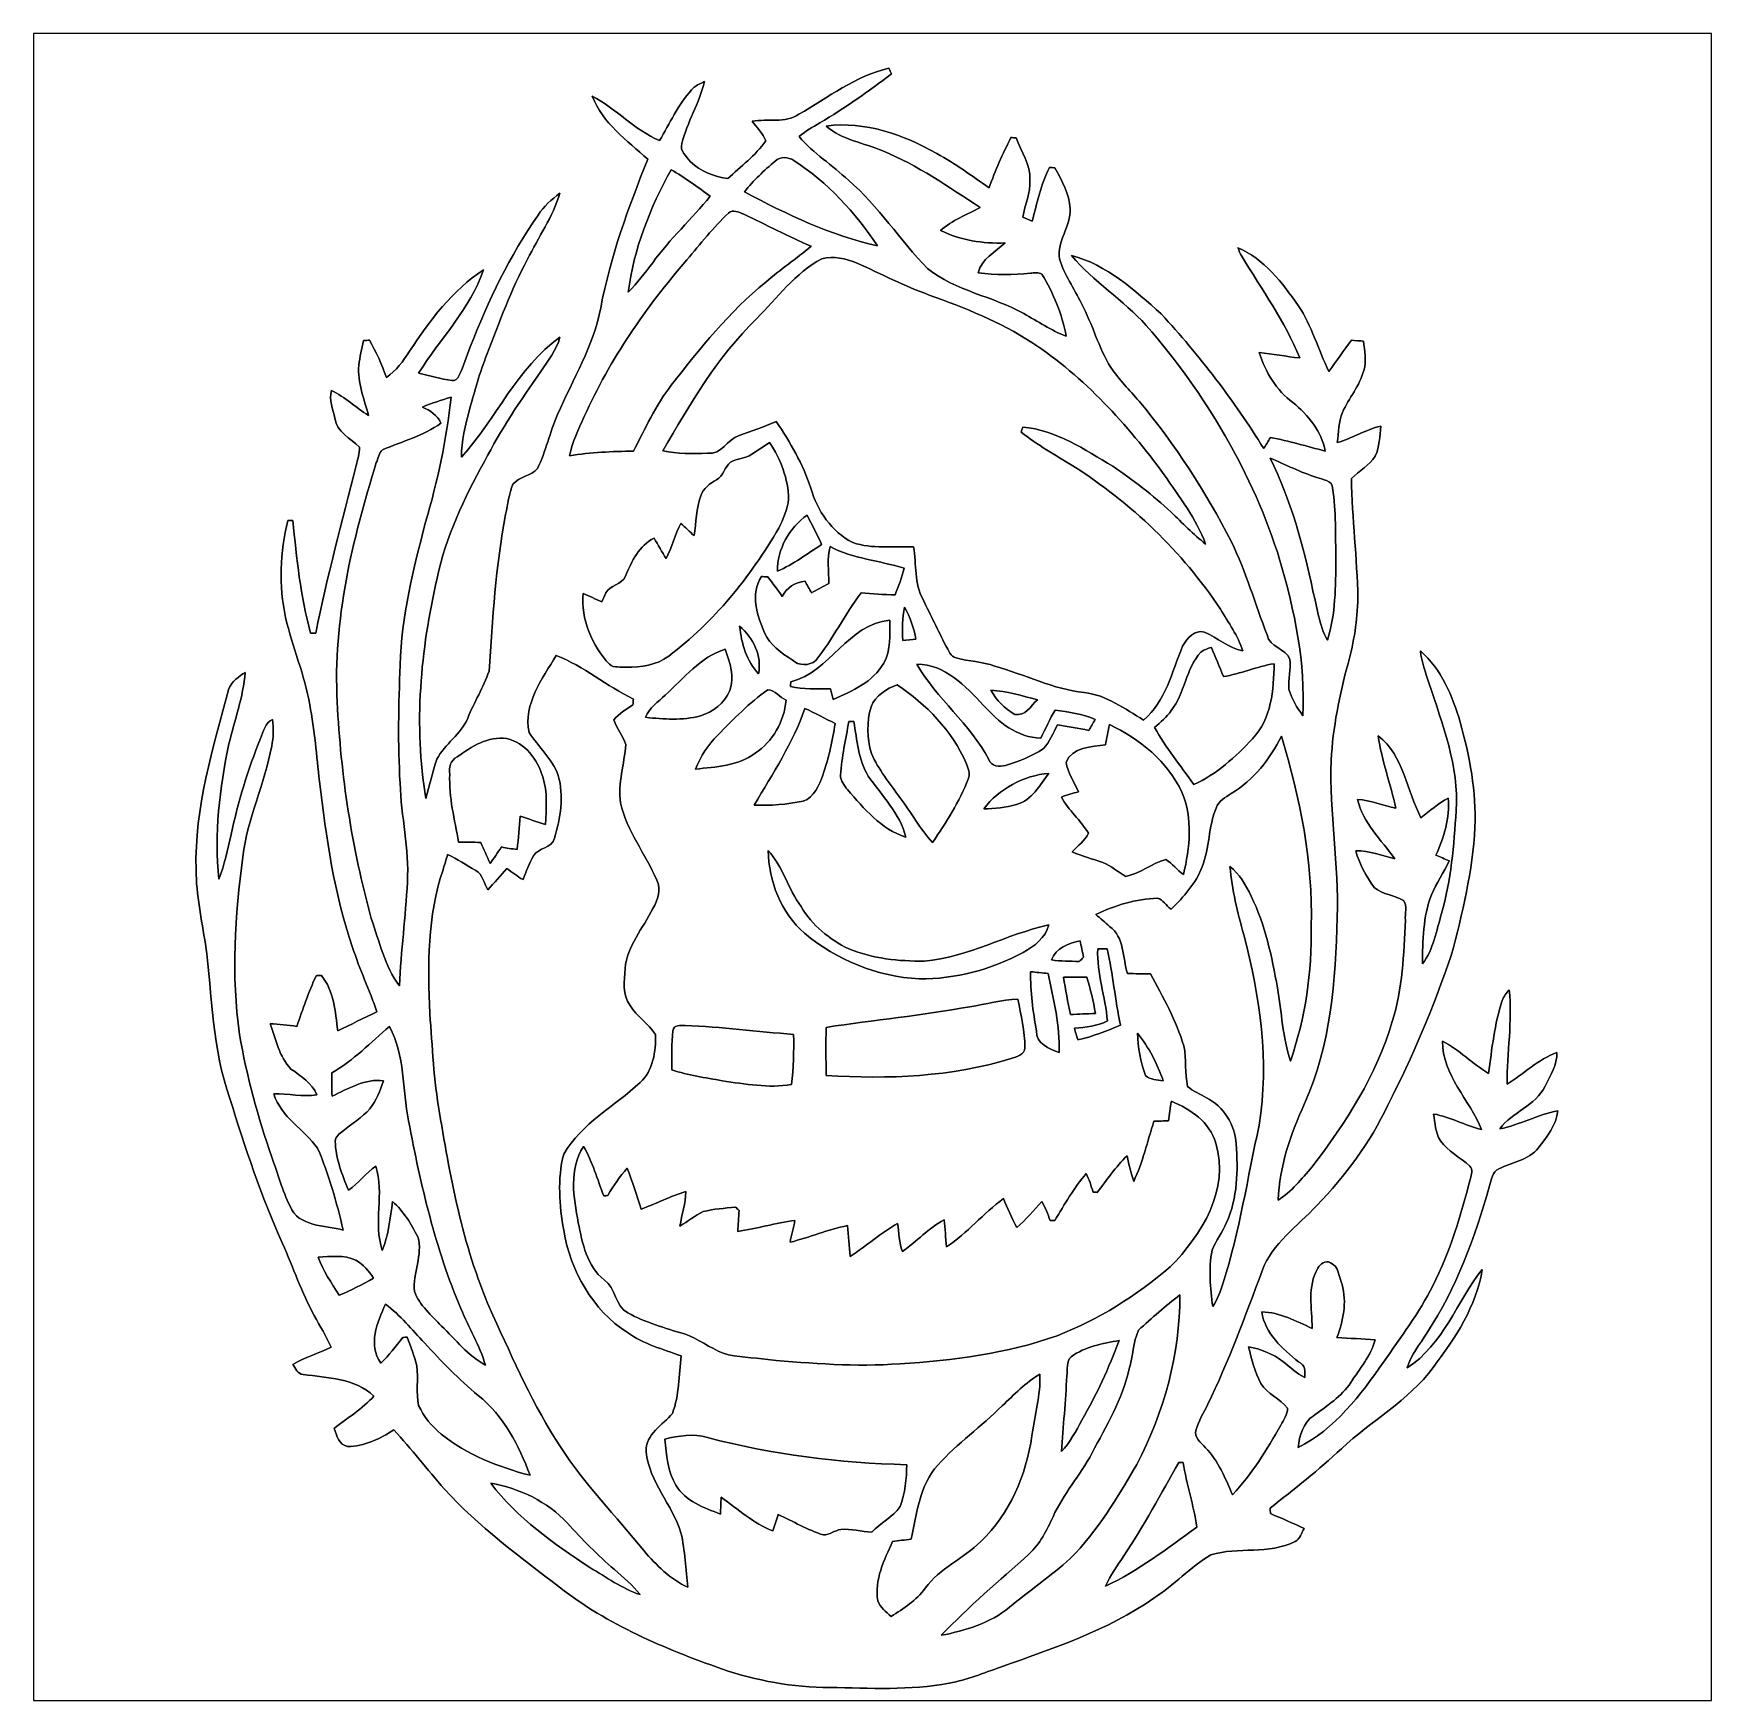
# Model space of a CAD drawing. Header units: centimetres. Extents: x -16.8 to 16.8, y -16.7 to 16.7.
import ezdxf

# ---------------------------------------------------------------- set-up
doc = ezdxf.new("R2010")
doc.units = ezdxf.units.CM
doc.header["$MEASUREMENT"] = 0
doc.layers.add('Layer 1', color=7, linetype='Continuous')

msp = doc.modelspace()

# ---------------------------------------------------------------- linework, layer by layer
at = {"layer": 'Layer 1', "color": 7}
for points, knots in [([(-16.77458, 16.66875), (-16.77458, 16.66875), (16.77458, 16.66875), (16.77458, 16.66875), (16.77458, 16.66875), (16.77458, 16.66875), (16.77458, -16.66875), (16.77458, -16.66875), (16.77458, -16.66875), (16.77458, -16.66875), (-16.77458, -16.66875), (-16.77458, -16.66875), (-16.77458, -16.66875), (-16.77458, -16.66875), (-16.77458, 16.66875), (-16.77458, 16.66875), (-16.77458, 16.66875), (-16.77458, 16.66875), (-16.77458, 16.66875), (-16.77458, 16.66875)], [0, 0, 0, 0, 0.16666667, 0.16666667, 0.16666667, 0.16666667, 0.33333333, 0.33333333, 0.33333333, 0.33333333, 0.5, 0.5, 0.5, 0.5, 0.66666667, 0.66666667, 0.66666667, 0.66666667, 1, 1, 1, 1]), ([(-1.47179, 15.05373), (-1.7466, 14.87664), (-2.09762, 14.96307), (-2.40383, 14.91791), (-2.40383, 14.91791), (-2.3181, 14.78351), (-2.18722, 14.6752), (-2.13607, 14.52104), (-2.13607, 14.52104), (-2.33715, 14.22576), (-2.63701, 14.01233), (-2.89313, 13.76751), (-2.89313, 13.76751), (-3.16653, 13.80702), (-3.43711, 13.91426), (-3.64067, 14.10476), (-3.64067, 14.10476), (-3.71863, 14.20848), (-3.85798, 14.32137), (-3.81388, 14.46777), (-3.81388, 14.46777), (-3.70593, 14.8971), (-3.46287, 15.27669), (-3.35774, 15.70743), (-3.35774, 15.70743), (-3.45193, 15.6658), (-3.55071, 15.62382), (-3.61879, 15.54339), (-3.61879, 15.54339), (-3.88585, 15.24141), (-4.05589, 14.87205), (-4.25909, 14.52774), (-4.25909, 14.52774), (-4.75827, 14.74364), (-5.12939, 15.1638), (-5.60352, 15.41815), (-5.60352, 15.41815), (-5.39291, 14.87311), (-4.9082, 14.53233), (-4.49263, 14.15591), (-4.49263, 14.15591), (-4.87821, 13.19107), (-5.24051, 12.20929), (-5.43454, 11.18588), (-5.43454, 11.18588), (-5.5753, 10.41894), (-5.99511, 9.75325), (-6.29779, 9.04663), (-6.29779, 9.04663), (-6.45372, 8.69491), (-6.5278, 8.3125), (-6.69996, 7.96749), (-6.69996, 7.96749), (-6.8326, 7.82144), (-7.06191, 7.80662), (-7.19032, 7.65457), (-7.19032, 7.65457), (-7.2704, 7.46372), (-7.2898, 7.25346), (-7.33566, 7.05273), (-7.33566, 7.05273), (-7.53498, 6.01768), (-7.59495, 4.96499), (-7.66727, 3.91583), (-7.66727, 3.91583), (-7.78157, 3.59234), (-7.96114, 3.296), (-8.09378, 2.97956), (-8.09378, 2.97956), (-8.22254, 2.65254), (-8.55169, 2.46415), (-8.7122, 2.15688), (-8.7122, 2.15688), (-8.79722, 1.899), (-8.85155, 1.6323), (-8.93233, 1.37301), (-8.93233, 1.37301), (-9.1761, 2.83386), (-9.0357, 4.33705), (-8.70656, 5.77391), (-8.70656, 5.77391), (-8.5277, 6.60082), (-8.17316, 7.37588), (-7.75758, 8.10824), (-7.75758, 8.10824), (-7.43797, 8.74254), (-7.03827, 9.33062), (-6.62975, 9.90988), (-6.62975, 9.90988), (-6.4897, 10.12896), (-6.31825, 10.33815), (-6.24946, 10.59356), (-6.24946, 10.59356), (-7.10671, 9.98396), (-7.52616, 8.96302), (-8.21549, 8.19609), (-8.21549, 8.19609), (-8.22501, 8.52241), (-8.13682, 8.83955), (-8.05744, 9.15282), (-8.05744, 9.15282), (-7.95831, 9.52324), (-7.85001, 9.89189), (-7.7089, 10.24855), (-7.7089, 10.24855), (-7.45772, 10.89166), (-7.23089, 11.54642), (-6.89681, 12.15319), (-6.89681, 12.15319), (-6.6869, 12.59593), (-6.38493, 12.99951), (-6.25263, 13.47611), (-6.25263, 13.47611), (-6.41738, 13.35123), (-6.57366, 13.21153), (-6.6862, 13.03655), (-6.6862, 13.03655), (-7.25664, 12.22587), (-7.6835, 11.32417), (-8.04228, 10.40306), (-8.04228, 10.40306), (-8.11918, 10.20939), (-8.17527, 10.00654), (-8.27123, 9.82098), (-8.27123, 9.82098), (-8.29592, 9.76983), (-8.34425, 9.71656), (-8.4074, 9.73314), (-8.4074, 9.73314), (-8.63459, 9.75889), (-8.85402, 9.82804), (-9.07662, 9.87742), (-9.07662, 9.87742), (-8.64799, 10.56534), (-8.03698, 11.15977), (-7.7791, 11.94541), (-7.7791, 11.94541), (-8.3947, 11.53583), (-8.85578, 10.92835), (-9.25689, 10.31628), (-9.25689, 10.31628), (-9.38424, 10.12155), (-9.52218, 9.92223), (-9.72044, 9.79311), (-9.72044, 9.79311), (-9.81498, 10.04958), (-9.91905, 10.30323), (-10.06016, 10.53783), (-10.06016, 10.53783), (-10.08944, 10.535), (-10.14836, 10.52936), (-10.17764, 10.52654), (-10.17764, 10.52654), (-10.21398, 10.36355), (-10.25102, 10.20022), (-10.27254, 10.03441), (-10.27254, 10.03441), (-10.29758, 9.68798), (-10.16459, 9.3599), (-10.0771, 9.03111), (-10.0771, 9.03111), (-10.33039, 9.18669), (-10.54418, 9.4047), (-10.81758, 9.52676), (-10.81758, 9.52676), (-10.8712, 9.34332), (-10.78618, 9.15423), (-10.74773, 8.97572), (-10.74773, 8.97572), (-10.71739, 8.69421), (-10.43481, 8.57462), (-10.25984, 8.39823), (-10.25984, 8.39823), (-10.24502, 8.27229), (-10.30429, 8.15093), (-10.32157, 8.02746), (-10.32157, 8.02746), (-10.60662, 6.91409), (-10.90366, 5.80249), (-11.13331, 4.67572), (-11.13331, 4.67572), (-11.15871, 4.67572), (-11.21022, 4.67607), (-11.23562, 4.67642), (-11.23562, 4.67642), (-11.43988, 5.41267), (-11.51361, 6.17326), (-11.5891, 6.93103), (-11.5891, 6.93103), (-11.6138, 6.93067), (-11.66319, 6.92997), (-11.68788, 6.92961), (-11.68788, 6.92961), (-11.84557, 6.29603), (-11.87591, 5.62786), (-11.73515, 4.98792), (-11.73515, 4.98792), (-11.59792, 4.40055), (-11.35415, 3.84104), (-11.25255, 3.2445), (-11.25255, 3.2445), (-11.15413, 2.73791), (-11.11709, 2.2225), (-11.05711, 1.71097), (-11.05711, 1.71097), (-10.92412, 0.5902), (-10.76431, -0.53658), (-10.3946, -1.60761), (-10.3946, -1.60761), (-10.2556, -2.04682), (-10.05734, -2.46451), (-9.90776, -2.89983), (-9.90776, -2.89983), (-10.17305, -3.01731), (-10.42952, -3.15348), (-10.69269, -3.27589), (-10.69269, -3.27589), (-10.74067, -2.89207), (-10.76643, -2.48038), (-11.02007, -2.16676), (-11.02007, -2.16676), (-11.04653, -2.16853), (-11.0998, -2.1717), (-11.12626, -2.17346), (-11.12626, -2.17346), (-11.27478, -2.50331), (-11.39296, -2.84551), (-11.51079, -3.18735), (-11.51079, -3.18735), (-11.68823, -3.16653), (-11.86603, -3.14748), (-12.04383, -3.13337), (-12.04383, -3.13337), (-11.93447, -3.44452), (-11.86286, -3.79307), (-11.62756, -4.04001), (-11.62756, -4.04001), (-11.42577, -4.17901), (-11.21516, -4.32611), (-11.10721, -4.55507), (-11.10721, -4.55507), (-11.39366, -4.60269), (-11.68329, -4.52896), (-11.97116, -4.53813), (-11.97116, -4.53813), (-11.82617, -5.0038), (-11.36579, -5.24686), (-11.09451, -5.62257), (-11.09451, -5.62257), (-10.86873, -6.14786), (-10.71668, -6.70631), (-10.58228, -7.26158), (-10.58228, -7.26158), (-10.95128, -7.1628), (-11.47939, -7.20266), (-11.64661, -6.78145), (-11.64661, -6.78145), (-11.80112, -6.46889), (-11.8932, -6.12951), (-12.01032, -5.80249), (-12.01032, -5.80249), (-12.28654, -5.00168), (-12.51444, -4.18289), (-12.65661, -3.34716), (-12.65661, -3.34716), (-12.82488, -2.16853), (-12.75009, -0.96943), (-12.58993, 0.20567), (-12.58993, 0.20567), (-12.50033, 0.96767), (-12.15143, 1.66546), (-12.01314, 2.41653), (-12.01314, 2.41653), (-11.97434, 2.59292), (-11.97504, 2.77424), (-11.99691, 2.9524), (-11.99691, 2.9524), (-12.14155, 2.87796), (-12.1793, 2.70792), (-12.23821, 2.56999), (-12.23821, 2.56999), (-12.48974, 1.94945), (-12.67989, 1.30598), (-12.82453, 0.65264), (-12.82453, 0.65264), (-12.89191, 0.3496), (-12.95788, 0.0448), (-13.06759, -0.24659), (-13.06759, -0.24659), (-13.16567, 0.65864), (-13.05419, 1.57551), (-12.86898, 2.46309), (-12.86898, 2.46309), (-12.74939, 2.93723), (-12.58535, 3.40254), (-12.54196, 3.8929), (-12.54196, 3.8929), (-12.67072, 3.80859), (-12.80936, 3.7144), (-12.87004, 3.56694), (-12.87004, 3.56694), (-13.19142, 2.38337), (-13.55549, 1.18604), (-13.5255, -0.05327), (-13.5255, -0.05327), (-13.52233, -0.55704), (-13.41543, -1.05128), (-13.33571, -1.54623), (-13.33571, -1.54623), (-13.20059, -2.57634), (-13.20483, -3.63961), (-12.84887, -4.62809), (-12.84887, -4.62809), (-12.55219, -5.61269), (-12.21705, -6.58812), (-11.79654, -7.52722), (-11.79654, -7.52722), (-11.58416, -8.00876), (-11.41765, -8.51112), (-11.16118, -8.9722), (-11.16118, -8.9722), (-11.04971, -9.18316), (-10.91918, -9.38459), (-10.82534, -9.60473), (-10.82534, -9.60473), (-11.07934, -9.72114), (-11.34569, -9.81004), (-11.59016, -9.94657), (-11.59016, -9.94657), (-11.53936, -10.02771), (-11.49703, -10.14307), (-11.38449, -10.14801), (-11.38449, -10.14801), (-10.89625, -10.22138), (-10.35262, -10.22138), (-9.96809, -10.58086), (-9.96809, -10.58086), (-10.20128, -10.83416), (-10.4962, -11.01901), (-10.76713, -11.22856), (-10.76713, -11.22856), (-10.71421, -11.36086), (-10.66518, -11.56582), (-10.49514, -11.58875), (-10.49514, -11.58875), (-10.15788, -11.59228), (-9.84991, -11.43282), (-9.57121, -11.2589), (-9.57121, -11.2589), (-9.21879, -11.63955), (-8.90199, -12.05089), (-8.55945, -12.44036), (-8.55945, -12.44036), (-7.87682, -13.18895), (-7.05697, -13.79185), (-6.25651, -14.40603), (-6.25651, -14.40603), (-5.29555, -15.15851), (-4.15854, -15.63264), (-3.0166, -16.03551), (-3.0166, -16.03551), (-2.32234, -16.28034), (-1.58926, -16.40276), (-0.85337, -16.41122), (-0.85337, -16.41122), (-0.05786, -16.41792), (0.74965, -16.47649), (1.53529, -16.32021), (1.53529, -16.32021), (1.88912, -16.25741), (2.22179, -16.11947), (2.55976, -16.00271), (2.55976, -16.00271), (3.61421, -15.62347), (4.70006, -15.2714), (5.6261, -14.62158), (5.6261, -14.62158), (6.03109, -14.36441), (6.35564, -14.00034), (6.76769, -13.75445), (6.76769, -13.75445), (7.31379, -13.59041), (7.92692, -13.75481), (8.44797, -13.48987), (8.44797, -13.48987), (8.55557, -13.44683), (8.57532, -13.31489), (8.62789, -13.22987), (8.62789, -13.22987), (8.40669, -13.12439), (8.18233, -13.02561), (7.95655, -12.93072), (7.95655, -12.93072), (7.95514, -12.9032), (7.95267, -12.84781), (7.95161, -12.8203), (7.95161, -12.8203), (8.43809, -12.43965), (8.92316, -12.05512), (9.37577, -11.63391), (9.37577, -11.63391), (9.97338, -11.07757), (10.71845, -10.67611), (11.20916, -10.00901), (11.20916, -10.00901), (11.64943, -9.42728), (12.0777, -8.78276), (12.192, -8.04827), (12.192, -8.04827), (11.68118, -8.69174), (11.41271, -9.5571), (10.69058, -10.01713), (10.69058, -10.01713), (10.76078, -9.75572), (10.94811, -9.54899), (11.08251, -9.32004), (11.08251, -9.32004), (11.67624, -8.42574), (12.05054, -7.40657), (12.33558, -6.37752), (12.33558, -6.37752), (12.37333, -6.25898), (12.39202, -6.09635), (12.52255, -6.03814), (12.52255, -6.03814), (12.78502, -5.90691), (13.11945, -5.86387), (13.31277, -5.62187), (13.31277, -5.62187), (13.48493, -5.40138), (13.67472, -5.1622), (13.70224, -4.87327), (13.70224, -4.87327), (13.30325, -4.95476), (12.94095, -5.15479), (12.54337, -5.23769), (12.54337, -5.23769), (12.78961, -4.89656), (13.25704, -4.77802), (13.44718, -4.38291), (13.44718, -4.38291), (13.55796, -4.17442), (13.69236, -3.95182), (13.68284, -3.70911), (13.68284, -3.70911), (13.30854, -3.84457), (13.02314, -4.14055), (12.68801, -4.34516), (12.68801, -4.34516), (12.68307, -3.71369), (12.80195, -3.08575), (12.72857, -2.45392), (12.72857, -2.45392), (12.67707, -2.52201), (12.62204, -2.58974), (12.59064, -2.67018), (12.59064, -2.67018), (12.43542, -3.14219), (12.38638, -3.63855), (12.31688, -4.12821), (12.31688, -4.12821), (11.99444, -3.93594), (11.73162, -3.65548), (11.39719, -3.48368), (11.39719, -3.48368), (11.39507, -4.1723), (11.94082, -4.65067), (12.17577, -5.25145), (12.17577, -5.25145), (11.85086, -5.16643), (11.55171, -5.00239), (11.2201, -4.9403), (11.2201, -4.9403), (11.24832, -5.12092), (11.25291, -5.31389), (11.3538, -5.47335), (11.3538, -5.47335), (11.51643, -5.67902), (11.74574, -5.81342), (11.94364, -5.98099), (11.94364, -5.98099), (12.01808, -6.04696), (11.9694, -6.15174), (11.9567, -6.23288), (11.9567, -6.23288), (11.76337, -6.9663), (11.54642, -7.70043), (11.20069, -8.37847), (11.20069, -8.37847), (10.93047, -8.92069), (10.56181, -9.4047), (10.21927, -9.90177), (10.21927, -9.90177), (9.75889, -10.55934), (9.24419, -11.24373), (8.50971, -11.61133), (8.50971, -11.61133), (8.53652, -11.37497), (8.61025, -11.11497), (8.81839, -10.97456), (8.81839, -10.97456), (9.0872, -10.7763), (9.37648, -10.59145), (9.56557, -10.30781), (9.56557, -10.30781), (9.74372, -10.03617), (9.95997, -9.77406), (10.0517, -9.45691), (10.0517, -9.45691), (9.79664, -9.43434), (9.54193, -9.4301), (9.28723, -9.41282), (9.28723, -9.41282), (9.40929, -9.07556), (9.48937, -8.70691), (9.38883, -8.35201), (9.38883, -8.35201), (9.3278, -8.20526), (9.32533, -7.98477), (9.15705, -7.91422), (9.15705, -7.91422), (9.0611, -7.85495), (8.95174, -7.93962), (8.90517, -8.02287), (8.90517, -8.02287), (8.6868, -8.38623), (8.78911, -8.82791), (8.78911, -9.22831), (8.78911, -9.22831), (8.46949, -9.07838), (8.14493, -8.90834), (7.78439, -8.8967), (7.78439, -8.8967), (7.84789, -9.33097), (8.19714, -9.63471), (8.51817, -9.89859), (8.51817, -9.89859), (8.65752, -9.95362), (8.65223, -10.09156), (8.64447, -10.21151), (8.64447, -10.21151), (8.47866, -10.13248), (8.35272, -9.99631), (8.20385, -9.89295), (8.20385, -9.89295), (8.00947, -9.73173), (7.76499, -9.6453), (7.52122, -9.59379), (7.52122, -9.59379), (7.58296, -9.84497), (7.64187, -10.10179), (7.76464, -10.33216), (7.76464, -10.33216), (7.90152, -10.53677), (8.14634, -10.63625), (8.30121, -10.82322), (8.30121, -10.82322), (8.29839, -10.94916), (8.21796, -11.055), (8.16469, -11.16365), (8.16469, -11.16365), (7.88423, -11.65472), (7.58754, -12.14402), (7.19631, -12.55607), (7.19631, -12.55607), (7.05414, -12.22304), (6.91656, -11.87909), (6.65797, -11.61591), (6.65797, -11.61591), (6.5786, -11.50373), (6.40962, -11.4173), (6.4703, -11.25255), (6.4703, -11.25255), (6.51757, -11.07511), (6.62446, -10.92129), (6.70031, -10.75584), (6.70031, -10.75584), (7.12188, -9.88624), (7.45596, -8.97819), (7.79145, -8.07332), (7.79145, -8.07332), (7.99465, -7.52228), (8.49877, -7.18326), (8.88612, -6.76981), (8.88612, -6.76981), (9.45374, -6.17432), (9.95821, -5.51039), (10.30323, -4.76038), (10.30323, -4.76038), (10.80488, -3.79871), (11.21798, -2.79259), (11.57287, -1.76812), (11.57287, -1.76812), (11.79301, -0.92886), (12.00432, -0.07726), (12.04383, 0.7934), (12.04383, 0.7934), (12.08123, 1.50707), (11.93624, 2.21262), (11.75173, 2.89772), (11.75173, 2.89772), (11.59051, 3.41736), (11.38273, 3.95852), (10.95551, 4.32012), (10.95551, 4.32012), (10.97915, 4.10034), (11.05747, 3.8929), (11.12449, 3.68371), (11.12449, 3.68371), (11.39825, 2.85503), (11.72527, 2.01683), (11.6713, 1.12642), (11.6713, 1.12642), (11.62262, 0.43462), (11.57111, -0.26282), (11.37885, -0.93274), (11.37885, -0.93274), (11.2716, -1.27282), (11.21904, -1.64888), (10.99608, -1.93887), (10.99608, -1.93887), (10.99996, -1.47496), (11.00772, -0.9973), (11.17494, -0.55739), (11.17494, -0.55739), (11.27619, -0.32209), (11.42224, -0.10936), (11.53266, 0.12206), (11.53266, 0.12206), (11.44446, 0.16228), (11.35556, 0.20038), (11.26666, 0.23742), (11.26666, 0.23742), (11.42753, 0.59302), (11.54536, 0.98354), (11.50937, 1.37689), (11.50937, 1.37689), (11.31394, 1.26753), (11.14178, 1.12289), (10.96539, 0.98637), (10.96539, 0.98637), (10.67858, 1.52929), (10.62496, 2.22462), (10.11061, 2.62361), (10.11061, 2.62361), (10.18187, 2.13007), (10.35756, 1.65947), (10.46656, 1.17404), (10.46656, 1.17404), (10.20904, 1.22837), (9.96244, 1.34126), (9.69645, 1.34902), (9.69645, 1.34902), (9.81357, 0.88089), (10.16776, 0.5394), (10.44716, 0.16545), (10.44716, 0.16545), (10.18963, 0.2346), (9.93175, 0.32491), (9.66223, 0.3242), (9.66223, 0.3242), (9.73772, 0.05927), (9.86543, -0.19085), (10.03335, -0.40887), (10.03335, -0.40887), (10.1981, -0.55457), (10.43552, -0.56056), (10.62037, -0.67098), (10.62037, -0.67098), (10.70927, -0.77823), (10.63307, -0.93698), (10.65847, -1.06045), (10.65847, -1.06045), (10.62143, -1.74025), (10.60203, -2.43381), (10.39213, -3.08786), (10.39213, -3.08786), (10.07816, -4.16313), (9.46432, -5.12057), (8.78769, -6.00146), (8.78769, -6.00146), (8.58238, -6.23923), (8.37882, -6.49182), (8.10966, -6.66115), (8.10966, -6.66115), (8.13823, -5.98629), (8.35942, -5.33717), (8.64059, -4.72863), (8.64059, -4.72863), (9.1634, -3.56376), (9.26147, -2.2666), (9.29146, -1.00577), (9.29146, -1.00577), (9.32497, 0.04304), (9.13553, 1.08444), (9.16905, 2.13289), (9.16905, 2.13289), (9.20821, 2.79012), (9.33485, 3.43888), (9.50983, 4.07282), (9.50983, 4.07282), (9.62519, 4.49792), (9.69716, 4.93536), (9.70492, 5.37598), (9.70492, 5.37598), (9.68834, 6.17643), (9.59273, 6.9723), (9.57545, 7.7724), (9.57545, 7.7724), (9.73349, 7.92057), (9.93599, 8.03134), (10.05311, 8.21831), (10.05311, 8.21831), (10.13601, 8.40564), (10.14201, 8.61695), (10.16388, 8.81839), (10.16388, 8.81839), (9.85979, 8.74501), (9.59238, 8.57285), (9.29358, 8.48713), (9.29358, 8.48713), (9.32074, 8.68962), (9.32074, 8.90094), (9.39482, 9.09285), (9.39482, 9.09285), (9.52712, 9.37754), (9.74231, 9.62166), (9.82239, 9.93069), (9.82239, 9.93069), (9.88695, 10.12261), (9.83192, 10.32334), (9.82063, 10.51772), (9.82063, 10.51772), (9.7596, 10.52195), (9.63789, 10.53042), (9.57721, 10.53465), (9.57721, 10.53465), (9.42411, 10.32933), (9.27629, 10.12049), (9.12742, 9.9127), (9.12742, 9.9127), (8.90517, 10.34309), (8.79122, 10.82675), (8.51076, 11.22786), (8.51076, 11.22786), (8.19503, 11.68823), (7.83131, 12.15954), (7.30321, 12.38603), (7.30321, 12.38603), (7.32755, 12.32782), (7.35224, 12.26926), (7.38364, 12.21422), (7.38364, 12.21422), (7.78651, 11.54748), (8.25077, 10.90754), (8.54146, 10.18046), (8.54146, 10.18046), (8.27017, 10.21115), (8.00135, 10.25842), (7.72971, 10.28665), (7.72971, 10.28665), (7.85812, 9.90177), (8.07508, 9.53135), (8.40705, 9.28899), (8.40705, 9.28899), (8.71291, 9.04134), (8.97608, 8.71114), (9.05122, 8.31674), (9.05122, 8.31674), (8.68856, 8.41622), (8.32767, 8.51994), (7.95831, 8.58873), (7.95831, 8.58873), (7.91281, 8.5157), (7.86871, 8.44197), (7.82355, 8.36895), (7.82355, 8.36895), (7.2263, 9.3285), (6.53979, 10.23373), (5.77003, 11.06135), (5.77003, 11.06135), (5.24334, 11.5376), (4.68383, 12.04419), (3.9818, 12.22975), (3.9818, 12.22975), (4.41643, 11.7027), (5.01685, 11.34357), (5.47123, 10.8331), (5.47123, 10.8331), (6.66291, 9.46609), (7.60695, 7.86836), (8.14705, 6.13269), (8.14705, 6.13269), (8.43809, 5.12586), (8.66175, 4.07882), (8.60319, 3.02472), (8.60319, 3.02472), (8.49171, 3.18911), (8.38094, 3.3595), (8.32485, 3.55141), (8.32485, 3.55141), (8.3118, 3.7532), (8.36366, 3.95499), (8.34707, 4.15643), (8.34707, 4.15643), (8.25429, 4.37021), (7.94032, 4.39667), (7.88917, 4.64009), (7.88917, 4.64009), (7.64963, 5.25992), (7.47077, 5.90515), (7.17515, 6.50311), (7.17515, 6.50311), (6.6675, 7.50605), (6.04873, 8.45291), (5.32941, 9.31686), (5.32941, 9.31686), (5.13786, 9.53699), (4.93289, 9.74725), (4.76673, 9.9882), (4.76673, 9.9882), (4.51732, 10.39001), (4.39949, 10.85427), (4.1783, 11.27019), (4.1783, 11.27019), (4.03507, 11.57076), (3.83117, 11.84381), (3.73697, 12.16589), (3.73697, 12.16589), (3.69041, 12.51867), (3.96169, 12.81395), (3.95393, 13.1632), (3.95393, 13.1632), (3.93453, 13.46341), (3.78072, 13.72376), (3.64878, 13.98517), (3.64878, 13.98517), (3.62162, 13.98623), (3.56694, 13.9887), (3.53977, 13.98976), (3.53977, 13.98976), (3.3655, 13.65179), (3.29212, 13.27714), (3.19123, 12.91414), (3.19123, 12.91414), (3.12843, 12.9413), (3.06599, 12.96987), (3.0039, 12.99845), (3.0039, 12.99845), (3.05012, 13.2461), (3.16124, 13.48281), (3.14713, 13.73964), (3.14713, 13.73964), (3.16301, 14.04796), (2.97674, 14.30867), (2.86985, 14.58383), (2.86985, 14.58383), (2.8448, 14.58454), (2.79435, 14.58666), (2.76895, 14.58771), (2.76895, 14.58771), (2.59856, 14.26492), (2.45745, 13.92767), (2.33045, 13.58582), (2.33045, 13.58582), (1.98649, 13.81901), (1.65347, 14.06948), (1.28799, 14.26916), (1.28799, 14.26916), (0.62054, 14.64945), (-0.14711, 14.91897), (-0.92569, 14.81949), (-0.92569, 14.81949), (-0.61242, 14.53586), (-0.16757, 14.48435), (0.20743, 14.32031), (0.20743, 14.32031), (0.90417, 14.03456), (1.52224, 13.59676), (2.1523, 13.19142), (2.1523, 13.19142), (1.8856, 13.04396), (1.59244, 12.93495), (1.36137, 12.73104), (1.36137, 12.73104), (1.76248, 12.53314), (2.20698, 12.46434), (2.65077, 12.48198), (2.65077, 12.48198), (2.45957, 12.29607), (2.17876, 12.1666), (2.11314, 11.88579), (2.11314, 11.88579), (2.45921, 11.83534), (2.81058, 11.8364), (3.15771, 11.87662), (3.15771, 11.87662), (3.23321, 11.8805), (3.31893, 11.90237), (3.38596, 11.8558), (3.38596, 11.8558), (3.62338, 11.47692), (3.78954, 11.05359), (3.87315, 10.61367), (3.87315, 10.61367), (3.57258, 10.73221), (3.30412, 10.91142), (3.02472, 11.06911), (3.02472, 11.06911), (2.40489, 11.41483), (1.66405, 11.51749), (1.10173, 11.96693), (1.10173, 11.96693), (0.54963, 12.53384), (0.12347, 13.21858), (-0.48225, 13.7347), (-0.48225, 13.7347), (-0.79763, 14.0402), (-1.18216, 14.26986), (-1.46544, 14.60853), (-1.46544, 14.60853), (-1.34232, 14.71965), (-1.1938, 14.79656), (-1.0541, 14.88405), (-1.0541, 14.88405), (-0.55457, 15.17579), (-0.0822, 15.51164), (0.37782, 15.86195), (0.37782, 15.86195), (0.3616, 15.90005), (0.34572, 15.93779), (0.32985, 15.97554), (0.32985, 15.97554), (-0.3429, 15.82349), (-0.88724, 15.39099), (-1.47179, 15.05373)], [0, 0, 0, 0, 0.00425532, 0.00425532, 0.00425532, 0.00425532, 0.00851064, 0.00851064, 0.00851064, 0.00851064, 0.01276596, 0.01276596, 0.01276596, 0.01276596, 0.01702128, 0.01702128, 0.01702128, 0.01702128, 0.0212766, 0.0212766, 0.0212766, 0.0212766, 0.02553191, 0.02553191, 0.02553191, 0.02553191, 0.02978723, 0.02978723, 0.02978723, 0.02978723, 0.03404255, 0.03404255, 0.03404255, 0.03404255, 0.03829787, 0.03829787, 0.03829787, 0.03829787, 0.04255319, 0.04255319, 0.04255319, 0.04255319, 0.04680851, 0.04680851, 0.04680851, 0.04680851, 0.05106383, 0.05106383, 0.05106383, 0.05106383, 0.05531915, 0.05531915, 0.05531915, 0.05531915, 0.05957447, 0.05957447, 0.05957447, 0.05957447, 0.06382979, 0.06382979, 0.06382979, 0.06382979, 0.06808511, 0.06808511, 0.06808511, 0.06808511, 0.07234043, 0.07234043, 0.07234043, 0.07234043, 0.07659574, 0.07659574, 0.07659574, 0.07659574, 0.08085106, 0.08085106, 0.08085106, 0.08085106, 0.08510638, 0.08510638, 0.08510638, 0.08510638, 0.0893617, 0.0893617, 0.0893617, 0.0893617, 0.09361702, 0.09361702, 0.09361702, 0.09361702, 0.09787234, 0.09787234, 0.09787234, 0.09787234, 0.10212766, 0.10212766, 0.10212766, 0.10212766, 0.10638298, 0.10638298, 0.10638298, 0.10638298, 0.1106383, 0.1106383, 0.1106383, 0.1106383, 0.11489362, 0.11489362, 0.11489362, 0.11489362, 0.11914894, 0.11914894, 0.11914894, 0.11914894, 0.12340426, 0.12340426, 0.12340426, 0.12340426, 0.12765957, 0.12765957, 0.12765957, 0.12765957, 0.13191489, 0.13191489, 0.13191489, 0.13191489, 0.13617021, 0.13617021, 0.13617021, 0.13617021, 0.14042553, 0.14042553, 0.14042553, 0.14042553, 0.14468085, 0.14468085, 0.14468085, 0.14468085, 0.14893617, 0.14893617, 0.14893617, 0.14893617, 0.15319149, 0.15319149, 0.15319149, 0.15319149, 0.15744681, 0.15744681, 0.15744681, 0.15744681, 0.16170213, 0.16170213, 0.16170213, 0.16170213, 0.16595745, 0.16595745, 0.16595745, 0.16595745, 0.17021277, 0.17021277, 0.17021277, 0.17021277, 0.17446809, 0.17446809, 0.17446809, 0.17446809, 0.1787234, 0.1787234, 0.1787234, 0.1787234, 0.18297872, 0.18297872, 0.18297872, 0.18297872, 0.18723404, 0.18723404, 0.18723404, 0.18723404, 0.19148936, 0.19148936, 0.19148936, 0.19148936, 0.19574468, 0.19574468, 0.19574468, 0.19574468, 0.2, 0.2, 0.2, 0.2, 0.20425532, 0.20425532, 0.20425532, 0.20425532, 0.20851064, 0.20851064, 0.20851064, 0.20851064, 0.21276596, 0.21276596, 0.21276596, 0.21276596, 0.21702128, 0.21702128, 0.21702128, 0.21702128, 0.2212766, 0.2212766, 0.2212766, 0.2212766, 0.22553191, 0.22553191, 0.22553191, 0.22553191, 0.22978723, 0.22978723, 0.22978723, 0.22978723, 0.23404255, 0.23404255, 0.23404255, 0.23404255, 0.23829787, 0.23829787, 0.23829787, 0.23829787, 0.24255319, 0.24255319, 0.24255319, 0.24255319, 0.24680851, 0.24680851, 0.24680851, 0.24680851, 0.25106383, 0.25106383, 0.25106383, 0.25106383, 0.25531915, 0.25531915, 0.25531915, 0.25531915, 0.25957447, 0.25957447, 0.25957447, 0.25957447, 0.26382979, 0.26382979, 0.26382979, 0.26382979, 0.26808511, 0.26808511, 0.26808511, 0.26808511, 0.27234043, 0.27234043, 0.27234043, 0.27234043, 0.27659574, 0.27659574, 0.27659574, 0.27659574, 0.28085106, 0.28085106, 0.28085106, 0.28085106, 0.28510638, 0.28510638, 0.28510638, 0.28510638, 0.2893617, 0.2893617, 0.2893617, 0.2893617, 0.29361702, 0.29361702, 0.29361702, 0.29361702, 0.29787234, 0.29787234, 0.29787234, 0.29787234, 0.30212766, 0.30212766, 0.30212766, 0.30212766, 0.30638298, 0.30638298, 0.30638298, 0.30638298, 0.3106383, 0.3106383, 0.3106383, 0.3106383, 0.31489362, 0.31489362, 0.31489362, 0.31489362, 0.31914894, 0.31914894, 0.31914894, 0.31914894, 0.32340426, 0.32340426, 0.32340426, 0.32340426, 0.32765957, 0.32765957, 0.32765957, 0.32765957, 0.33191489, 0.33191489, 0.33191489, 0.33191489, 0.33617021, 0.33617021, 0.33617021, 0.33617021, 0.34042553, 0.34042553, 0.34042553, 0.34042553, 0.34468085, 0.34468085, 0.34468085, 0.34468085, 0.34893617, 0.34893617, 0.34893617, 0.34893617, 0.35319149, 0.35319149, 0.35319149, 0.35319149, 0.35744681, 0.35744681, 0.35744681, 0.35744681, 0.36170213, 0.36170213, 0.36170213, 0.36170213, 0.36595745, 0.36595745, 0.36595745, 0.36595745, 0.37021277, 0.37021277, 0.37021277, 0.37021277, 0.37446809, 0.37446809, 0.37446809, 0.37446809, 0.3787234, 0.3787234, 0.3787234, 0.3787234, 0.38297872, 0.38297872, 0.38297872, 0.38297872, 0.38723404, 0.38723404, 0.38723404, 0.38723404, 0.39148936, 0.39148936, 0.39148936, 0.39148936, 0.39574468, 0.39574468, 0.39574468, 0.39574468, 0.4, 0.4, 0.4, 0.4, 0.40425532, 0.40425532, 0.40425532, 0.40425532, 0.40851064, 0.40851064, 0.40851064, 0.40851064, 0.41276596, 0.41276596, 0.41276596, 0.41276596, 0.41702128, 0.41702128, 0.41702128, 0.41702128, 0.4212766, 0.4212766, 0.4212766, 0.4212766, 0.42553191, 0.42553191, 0.42553191, 0.42553191, 0.42978723, 0.42978723, 0.42978723, 0.42978723, 0.43404255, 0.43404255, 0.43404255, 0.43404255, 0.43829787, 0.43829787, 0.43829787, 0.43829787, 0.44255319, 0.44255319, 0.44255319, 0.44255319, 0.44680851, 0.44680851, 0.44680851, 0.44680851, 0.45106383, 0.45106383, 0.45106383, 0.45106383, 0.45531915, 0.45531915, 0.45531915, 0.45531915, 0.45957447, 0.45957447, 0.45957447, 0.45957447, 0.46382979, 0.46382979, 0.46382979, 0.46382979, 0.46808511, 0.46808511, 0.46808511, 0.46808511, 0.47234043, 0.47234043, 0.47234043, 0.47234043, 0.47659574, 0.47659574, 0.47659574, 0.47659574, 0.48085106, 0.48085106, 0.48085106, 0.48085106, 0.48510638, 0.48510638, 0.48510638, 0.48510638, 0.4893617, 0.4893617, 0.4893617, 0.4893617, 0.49361702, 0.49361702, 0.49361702, 0.49361702, 0.49787234, 0.49787234, 0.49787234, 0.49787234, 0.50212766, 0.50212766, 0.50212766, 0.50212766, 0.50638298, 0.50638298, 0.50638298, 0.50638298, 0.5106383, 0.5106383, 0.5106383, 0.5106383, 0.51489362, 0.51489362, 0.51489362, 0.51489362, 0.51914894, 0.51914894, 0.51914894, 0.51914894, 0.52340426, 0.52340426, 0.52340426, 0.52340426, 0.52765957, 0.52765957, 0.52765957, 0.52765957, 0.53191489, 0.53191489, 0.53191489, 0.53191489, 0.53617021, 0.53617021, 0.53617021, 0.53617021, 0.54042553, 0.54042553, 0.54042553, 0.54042553, 0.54468085, 0.54468085, 0.54468085, 0.54468085, 0.54893617, 0.54893617, 0.54893617, 0.54893617, 0.55319149, 0.55319149, 0.55319149, 0.55319149, 0.55744681, 0.55744681, 0.55744681, 0.55744681, 0.56170213, 0.56170213, 0.56170213, 0.56170213, 0.56595745, 0.56595745, 0.56595745, 0.56595745, 0.57021277, 0.57021277, 0.57021277, 0.57021277, 0.57446809, 0.57446809, 0.57446809, 0.57446809, 0.5787234, 0.5787234, 0.5787234, 0.5787234, 0.58297872, 0.58297872, 0.58297872, 0.58297872, 0.58723404, 0.58723404, 0.58723404, 0.58723404, 0.59148936, 0.59148936, 0.59148936, 0.59148936, 0.59574468, 0.59574468, 0.59574468, 0.59574468, 0.6, 0.6, 0.6, 0.6, 0.60425532, 0.60425532, 0.60425532, 0.60425532, 0.60851064, 0.60851064, 0.60851064, 0.60851064, 0.61276596, 0.61276596, 0.61276596, 0.61276596, 0.61702128, 0.61702128, 0.61702128, 0.61702128, 0.6212766, 0.6212766, 0.6212766, 0.6212766, 0.62553191, 0.62553191, 0.62553191, 0.62553191, 0.62978723, 0.62978723, 0.62978723, 0.62978723, 0.63404255, 0.63404255, 0.63404255, 0.63404255, 0.63829787, 0.63829787, 0.63829787, 0.63829787, 0.64255319, 0.64255319, 0.64255319, 0.64255319, 0.64680851, 0.64680851, 0.64680851, 0.64680851, 0.65106383, 0.65106383, 0.65106383, 0.65106383, 0.65531915, 0.65531915, 0.65531915, 0.65531915, 0.65957447, 0.65957447, 0.65957447, 0.65957447, 0.66382979, 0.66382979, 0.66382979, 0.66382979, 0.66808511, 0.66808511, 0.66808511, 0.66808511, 0.67234043, 0.67234043, 0.67234043, 0.67234043, 0.67659574, 0.67659574, 0.67659574, 0.67659574, 0.68085106, 0.68085106, 0.68085106, 0.68085106, 0.68510638, 0.68510638, 0.68510638, 0.68510638, 0.6893617, 0.6893617, 0.6893617, 0.6893617, 0.69361702, 0.69361702, 0.69361702, 0.69361702, 0.69787234, 0.69787234, 0.69787234, 0.69787234, 0.70212766, 0.70212766, 0.70212766, 0.70212766, 0.70638298, 0.70638298, 0.70638298, 0.70638298, 0.7106383, 0.7106383, 0.7106383, 0.7106383, 0.71489362, 0.71489362, 0.71489362, 0.71489362, 0.71914894, 0.71914894, 0.71914894, 0.71914894, 0.72340426, 0.72340426, 0.72340426, 0.72340426, 0.72765957, 0.72765957, 0.72765957, 0.72765957, 0.73191489, 0.73191489, 0.73191489, 0.73191489, 0.73617021, 0.73617021, 0.73617021, 0.73617021, 0.74042553, 0.74042553, 0.74042553, 0.74042553, 0.74468085, 0.74468085, 0.74468085, 0.74468085, 0.74893617, 0.74893617, 0.74893617, 0.74893617, 0.75319149, 0.75319149, 0.75319149, 0.75319149, 0.75744681, 0.75744681, 0.75744681, 0.75744681, 0.76170213, 0.76170213, 0.76170213, 0.76170213, 0.76595745, 0.76595745, 0.76595745, 0.76595745, 0.77021277, 0.77021277, 0.77021277, 0.77021277, 0.77446809, 0.77446809, 0.77446809, 0.77446809, 0.7787234, 0.7787234, 0.7787234, 0.7787234, 0.78297872, 0.78297872, 0.78297872, 0.78297872, 0.78723404, 0.78723404, 0.78723404, 0.78723404, 0.79148936, 0.79148936, 0.79148936, 0.79148936, 0.79574468, 0.79574468, 0.79574468, 0.79574468, 0.8, 0.8, 0.8, 0.8, 0.80425532, 0.80425532, 0.80425532, 0.80425532, 0.80851064, 0.80851064, 0.80851064, 0.80851064, 0.81276596, 0.81276596, 0.81276596, 0.81276596, 0.81702128, 0.81702128, 0.81702128, 0.81702128, 0.8212766, 0.8212766, 0.8212766, 0.8212766, 0.82553191, 0.82553191, 0.82553191, 0.82553191, 0.82978723, 0.82978723, 0.82978723, 0.82978723, 0.83404255, 0.83404255, 0.83404255, 0.83404255, 0.83829787, 0.83829787, 0.83829787, 0.83829787, 0.84255319, 0.84255319, 0.84255319, 0.84255319, 0.84680851, 0.84680851, 0.84680851, 0.84680851, 0.85106383, 0.85106383, 0.85106383, 0.85106383, 0.85531915, 0.85531915, 0.85531915, 0.85531915, 0.85957447, 0.85957447, 0.85957447, 0.85957447, 0.86382979, 0.86382979, 0.86382979, 0.86382979, 0.86808511, 0.86808511, 0.86808511, 0.86808511, 0.87234043, 0.87234043, 0.87234043, 0.87234043, 0.87659574, 0.87659574, 0.87659574, 0.87659574, 0.88085106, 0.88085106, 0.88085106, 0.88085106, 0.88510638, 0.88510638, 0.88510638, 0.88510638, 0.8893617, 0.8893617, 0.8893617, 0.8893617, 0.89361702, 0.89361702, 0.89361702, 0.89361702, 0.89787234, 0.89787234, 0.89787234, 0.89787234, 0.90212766, 0.90212766, 0.90212766, 0.90212766, 0.90638298, 0.90638298, 0.90638298, 0.90638298, 0.9106383, 0.9106383, 0.9106383, 0.9106383, 0.91489362, 0.91489362, 0.91489362, 0.91489362, 0.91914894, 0.91914894, 0.91914894, 0.91914894, 0.92340426, 0.92340426, 0.92340426, 0.92340426, 0.92765957, 0.92765957, 0.92765957, 0.92765957, 0.93191489, 0.93191489, 0.93191489, 0.93191489, 0.93617021, 0.93617021, 0.93617021, 0.93617021, 0.94042553, 0.94042553, 0.94042553, 0.94042553, 0.94468085, 0.94468085, 0.94468085, 0.94468085, 0.94893617, 0.94893617, 0.94893617, 0.94893617, 0.95319149, 0.95319149, 0.95319149, 0.95319149, 0.95744681, 0.95744681, 0.95744681, 0.95744681, 0.96170213, 0.96170213, 0.96170213, 0.96170213, 0.96595745, 0.96595745, 0.96595745, 0.96595745, 0.97021277, 0.97021277, 0.97021277, 0.97021277, 0.97446809, 0.97446809, 0.97446809, 0.97446809, 0.9787234, 0.9787234, 0.9787234, 0.9787234, 0.98297872, 0.98297872, 0.98297872, 0.98297872, 0.98723404, 0.98723404, 0.98723404, 0.98723404, 0.99148936, 0.99148936, 0.99148936, 0.99148936, 1, 1, 1, 1]), ([(-1.94733, 14.11922), (-1.84679, 14.21694), (-1.68275, 14.20283), (-1.57163, 14.12875), (-1.57163, 14.12875), (-0.89535, 13.69624), (-0.34854, 13.08417), (0.10195, 12.42624), (0.10195, 12.42624), (-0.83961, 12.62521), (-1.71168, 13.05348), (-2.55658, 13.50045), (-2.55658, 13.50045), (-2.38513, 13.7354), (-2.16323, 13.92696), (-1.94733, 14.11922)], [0, 0, 0, 0, 0.2, 0.2, 0.2, 0.2, 0.4, 0.4, 0.4, 0.4, 0.6, 0.6, 0.6, 0.6, 1, 1, 1, 1]), ([(-4.02484, 13.94319), (-3.74968, 13.79114), (-3.50167, 13.59535), (-3.24273, 13.41755), (-3.24273, 13.41755), (-3.6128, 12.96141), (-4.05024, 12.56242), (-4.39526, 12.08546), (-4.39526, 12.08546), (-4.5466, 11.87944), (-4.70711, 11.67977), (-4.88421, 11.49562), (-4.88421, 11.49562), (-4.77414, 12.35851), (-4.44853, 13.18719), (-4.02484, 13.94319)], [0, 0, 0, 0, 0.2, 0.2, 0.2, 0.2, 0.4, 0.4, 0.4, 0.4, 0.6, 0.6, 0.6, 0.6, 1, 1, 1, 1]), ([(-2.87902, 13.07571), (-2.79224, 13.16284), (-2.66982, 13.09335), (-2.57598, 13.05772), (-2.57598, 13.05772), (-2.12619, 12.84499), (-1.68593, 12.61075), (-1.22731, 12.41601), (-1.22731, 12.41601), (-1.52118, 12.16484), (-1.84397, 11.95035), (-2.13607, 11.6967), (-2.13607, 11.6967), (-2.86032, 11.10297), (-3.45299, 10.37096), (-4.02449, 9.63401), (-4.02449, 9.63401), (-4.33317, 9.22867), (-4.55189, 8.76794), (-4.77908, 8.31462), (-4.77908, 8.31462), (-5.20665, 8.31427), (-5.63421, 8.29275), (-6.05684, 8.2236), (-6.05684, 8.2236), (-6.00463, 8.50089), (-5.87551, 8.75489), (-5.76404, 9.01136), (-5.76404, 9.01136), (-5.24792, 10.154), (-4.52967, 11.19646), (-3.71228, 12.14402), (-3.71228, 12.14402), (-3.43853, 12.45799), (-3.18594, 12.79278), (-2.87902, 13.07571)], [0, 0, 0, 0, 0.1, 0.1, 0.1, 0.1, 0.2, 0.2, 0.2, 0.2, 0.3, 0.3, 0.3, 0.3, 0.4, 0.4, 0.4, 0.4, 0.5, 0.5, 0.5, 0.5, 0.6, 0.6, 0.6, 0.6, 0.7, 0.7, 0.7, 0.7, 0.8, 0.8, 0.8, 0.8, 1, 1, 1, 1]), ([(-1.01529, 12.16237), (-0.77929, 12.22516), (-0.52987, 12.17048), (-0.30939, 12.07664), (-0.30939, 12.07664), (0.17251, 11.86498), (0.63888, 11.6145), (1.1363, 11.43953), (1.1363, 11.43953), (1.84362, 11.17917), (2.55588, 10.90683), (3.18876, 10.48985), (3.18876, 10.48985), (4.23686, 9.79593), (5.09376, 8.85402), (5.83212, 7.84542), (5.83212, 7.84542), (6.13375, 7.40128), (6.47347, 6.96807), (6.66044, 6.45901), (6.66044, 6.45901), (6.4135, 6.65374), (6.19584, 6.88128), (5.96865, 7.09754), (5.96865, 7.09754), (5.6074, 7.43514), (5.21194, 7.7343), (4.80448, 8.01335), (4.80448, 8.01335), (4.24392, 8.35272), (3.67559, 8.73337), (3.00426, 8.79969), (3.00426, 8.79969), (2.99649, 8.77323), (2.98132, 8.72031), (2.97356, 8.69386), (2.97356, 8.69386), (3.29988, 8.44409), (3.65231, 8.23207), (4.00685, 8.02534), (4.00685, 8.02534), (5.16714, 7.27922), (6.19442, 6.31084), (6.95678, 5.15761), (6.95678, 5.15761), (7.11588, 4.88597), (7.3092, 4.62456), (7.40198, 4.32012), (7.40198, 4.32012), (7.11835, 4.37868), (6.90033, 4.58576), (6.63928, 4.69688), (6.63928, 4.69688), (6.44066, 4.75227), (6.28862, 4.57129), (6.20148, 4.41854), (6.20148, 4.41854), (5.98523, 3.90525), (5.86669, 3.31329), (5.41831, 2.93758), (5.41831, 2.93758), (5.04649, 3.16124), (4.68066, 3.44099), (4.23545, 3.48721), (4.23545, 3.48721), (3.60998, 3.55565), (3.04447, 3.84775), (2.44581, 4.01884), (2.44581, 4.01884), (2.19639, 4.10704), (1.92793, 4.11163), (1.67428, 4.18112), (1.67428, 4.18112), (1.55504, 4.20335), (1.52083, 4.33811), (1.46368, 4.4263), (1.46368, 4.4263), (1.31304, 4.73357), (1.15958, 5.03908), (1.01177, 5.34776), (1.01177, 5.34776), (0.83432, 5.67055), (0.87701, 6.04802), (0.82197, 6.40045), (0.82197, 6.40045), (0.41945, 6.42091), (-0.00423, 6.356), (-0.39264, 6.48723), (-0.39264, 6.48723), (-0.8128, 6.70631), (-1.11019, 7.12611), (-1.23437, 7.57837), (-1.23437, 7.57837), (-1.38959, 8.05709), (-1.64747, 8.49418), (-1.92511, 8.91081), (-1.92511, 8.91081), (-2.16782, 8.80392), (-2.41935, 8.71926), (-2.66876, 8.63036), (-2.66876, 8.63036), (-2.90689, 8.55416), (-3.01625, 8.23771), (-3.29812, 8.2744), (-3.29812, 8.2744), (-3.59586, 8.26805), (-3.89925, 8.26029), (-4.19171, 8.32414), (-4.19171, 8.32414), (-3.65266, 9.25795), (-3.09563, 10.20269), (-2.32057, 10.96363), (-2.32057, 10.96363), (-1.90571, 11.38167), (-1.54481, 11.87873), (-1.01529, 12.16237)], [0, 0, 0, 0, 0.03333333, 0.03333333, 0.03333333, 0.03333333, 0.06666667, 0.06666667, 0.06666667, 0.06666667, 0.1, 0.1, 0.1, 0.1, 0.13333333, 0.13333333, 0.13333333, 0.13333333, 0.16666667, 0.16666667, 0.16666667, 0.16666667, 0.2, 0.2, 0.2, 0.2, 0.23333333, 0.23333333, 0.23333333, 0.23333333, 0.26666667, 0.26666667, 0.26666667, 0.26666667, 0.3, 0.3, 0.3, 0.3, 0.33333333, 0.33333333, 0.33333333, 0.33333333, 0.36666667, 0.36666667, 0.36666667, 0.36666667, 0.4, 0.4, 0.4, 0.4, 0.43333333, 0.43333333, 0.43333333, 0.43333333, 0.46666667, 0.46666667, 0.46666667, 0.46666667, 0.5, 0.5, 0.5, 0.5, 0.53333333, 0.53333333, 0.53333333, 0.53333333, 0.56666667, 0.56666667, 0.56666667, 0.56666667, 0.6, 0.6, 0.6, 0.6, 0.63333333, 0.63333333, 0.63333333, 0.63333333, 0.66666667, 0.66666667, 0.66666667, 0.66666667, 0.7, 0.7, 0.7, 0.7, 0.73333333, 0.73333333, 0.73333333, 0.73333333, 0.76666667, 0.76666667, 0.76666667, 0.76666667, 0.8, 0.8, 0.8, 0.8, 0.83333333, 0.83333333, 0.83333333, 0.83333333, 0.86666667, 0.86666667, 0.86666667, 0.86666667, 0.9, 0.9, 0.9, 0.9, 0.93333333, 0.93333333, 0.93333333, 0.93333333, 1, 1, 1, 1]), ([(-8.99866, 9.19656), (-8.81309, 9.28017), (-8.61695, 9.33591), (-8.42398, 9.39871), (-8.42398, 9.39871), (-8.52029, 8.55098), (-8.69456, 7.71243), (-8.93621, 6.89434), (-8.93621, 6.89434), (-9.18069, 5.95983), (-9.42269, 5.0105), (-9.4421, 4.03895), (-9.4421, 4.03895), (-9.47984, 3.25155), (-9.49149, 2.46168), (-9.44668, 1.67428), (-9.44668, 1.67428), (-9.4234, 1.01388), (-9.26042, 0.36371), (-9.30028, -0.30021), (-9.30028, -0.30021), (-9.33415, -0.99342), (-9.42799, -1.68204), (-9.45974, -2.37561), (-9.45974, -2.37561), (-9.75572, -1.97944), (-9.86296, -1.48661), (-10.02206, -1.02764), (-10.02206, -1.02764), (-10.41224, 0.38206), (-10.63202, 1.83762), (-10.70257, 3.29777), (-10.70257, 3.29777), (-10.79218, 4.93077), (-10.4013, 6.53979), (-9.92188, 8.08743), (-9.92188, 8.08743), (-9.87848, 8.16716), (-9.87566, 8.2864), (-9.79452, 8.34355), (-9.79452, 8.34355), (-9.404, 8.515), (-8.97537, 8.62189), (-8.62824, 8.87977), (-8.62824, 8.87977), (-8.69879, 9.03887), (-8.84767, 9.12671), (-8.99866, 9.19656)], [0, 0, 0, 0, 0.07692308, 0.07692308, 0.07692308, 0.07692308, 0.15384615, 0.15384615, 0.15384615, 0.15384615, 0.23076923, 0.23076923, 0.23076923, 0.23076923, 0.30769231, 0.30769231, 0.30769231, 0.30769231, 0.38461538, 0.38461538, 0.38461538, 0.38461538, 0.46153846, 0.46153846, 0.46153846, 0.46153846, 0.53846154, 0.53846154, 0.53846154, 0.53846154, 0.61538462, 0.61538462, 0.61538462, 0.61538462, 0.69230769, 0.69230769, 0.69230769, 0.69230769, 0.76923077, 0.76923077, 0.76923077, 0.76923077, 0.84615385, 0.84615385, 0.84615385, 0.84615385, 1, 1, 1, 1]), ([(-2.46662, 8.22607), (-2.32445, 8.30509), (-2.1911, 8.39893), (-2.05811, 8.49242), (-2.05811, 8.49242), (-1.83797, 8.15516), (-1.68346, 7.76182), (-1.67746, 7.35577), (-1.67746, 7.35577), (-1.70321, 7.15292), (-1.77906, 6.95925), (-1.87431, 6.77933), (-1.87431, 6.77933), (-2.44016, 5.79896), (-3.16936, 4.90114), (-4.07529, 4.21605), (-4.07529, 4.21605), (-4.318, 4.03542), (-4.62703, 3.9945), (-4.92125, 3.99768), (-4.92125, 3.99768), (-5.0292, 4.00826), (-5.16714, 3.97439), (-5.25956, 4.05412), (-5.25956, 4.05412), (-5.61128, 4.43054), (-5.83142, 4.95229), (-5.78732, 5.47194), (-5.78732, 5.47194), (-5.66067, 5.42043), (-5.53967, 5.35693), (-5.41408, 5.3026), (-5.41408, 5.3026), (-5.38833, 5.36257), (-5.36328, 5.4229), (-5.33188, 5.48005), (-5.33188, 5.48005), (-5.25039, 5.6448), (-5.01156, 5.64268), (-4.94171, 5.81731), (-4.94171, 5.81731), (-4.81718, 6.11258), (-4.6676, 6.42832), (-4.36563, 6.57648), (-4.36563, 6.57648), (-4.2859, 6.43996), (-4.2104, 6.30061), (-4.12468, 6.16761), (-4.12468, 6.16761), (-4.01073, 6.39586), (-3.95464, 6.6488), (-3.83258, 6.87282), (-3.83258, 6.87282), (-3.74579, 6.79097), (-3.65831, 6.70701), (-3.56905, 6.62658), (-3.56905, 6.62658), (-3.52249, 6.89151), (-3.52284, 7.16703), (-3.4357, 7.42315), (-3.4357, 7.42315), (-3.38631, 7.57449), (-3.25014, 7.66833), (-3.11961, 7.74524), (-3.11961, 7.74524), (-2.9785, 7.81614), (-2.95734, 7.99924), (-2.84233, 8.09554), (-2.84233, 8.09554), (-2.7245, 8.15834), (-2.58551, 8.16539), (-2.46662, 8.22607)], [0, 0, 0, 0, 0.05263158, 0.05263158, 0.05263158, 0.05263158, 0.10526316, 0.10526316, 0.10526316, 0.10526316, 0.15789474, 0.15789474, 0.15789474, 0.15789474, 0.21052632, 0.21052632, 0.21052632, 0.21052632, 0.26315789, 0.26315789, 0.26315789, 0.26315789, 0.31578947, 0.31578947, 0.31578947, 0.31578947, 0.36842105, 0.36842105, 0.36842105, 0.36842105, 0.42105263, 0.42105263, 0.42105263, 0.42105263, 0.47368421, 0.47368421, 0.47368421, 0.47368421, 0.52631579, 0.52631579, 0.52631579, 0.52631579, 0.57894737, 0.57894737, 0.57894737, 0.57894737, 0.63157895, 0.63157895, 0.63157895, 0.63157895, 0.68421053, 0.68421053, 0.68421053, 0.68421053, 0.73684211, 0.73684211, 0.73684211, 0.73684211, 0.78947368, 0.78947368, 0.78947368, 0.78947368, 0.84210526, 0.84210526, 0.84210526, 0.84210526, 0.89473684, 0.89473684, 0.89473684, 0.89473684, 1, 1, 1, 1]), ([(7.94879, 8.17809), (8.26064, 8.04933), (8.56051, 7.89093), (8.88436, 7.79321), (8.88436, 7.79321), (9.00007, 7.74347), (9.18739, 7.73783), (9.20044, 7.58084), (9.20044, 7.58084), (9.26536, 7.10882), (9.25901, 6.63116), (9.26359, 6.15597), (9.26359, 6.15597), (9.26147, 5.61481), (9.26112, 5.05954), (9.09637, 4.53813), (9.09637, 4.53813), (8.92387, 4.83835), (8.89353, 5.19536), (8.80463, 5.52379), (8.80463, 5.52379), (8.61342, 6.43537), (8.36789, 7.34166), (7.94879, 8.17809)], [0, 0, 0, 0, 0.14285714, 0.14285714, 0.14285714, 0.14285714, 0.28571429, 0.28571429, 0.28571429, 0.28571429, 0.42857143, 0.42857143, 0.42857143, 0.42857143, 0.57142857, 0.57142857, 0.57142857, 0.57142857, 0.71428571, 0.71428571, 0.71428571, 0.71428571, 1, 1, 1, 1]), ([(-1.89689, 5.91644), (-1.90994, 6.36094), (-1.66123, 6.78039), (-1.30881, 7.03721), (-1.30881, 7.03721), (-1.20756, 6.84283), (-1.10102, 6.65021), (-1.01706, 6.44701), (-1.01706, 6.44701), (-1.3081, 6.2678), (-1.58115, 6.0519), (-1.89689, 5.91644)], [0, 0, 0, 0, 0.25, 0.25, 0.25, 0.25, 0.5, 0.5, 0.5, 0.5, 1, 1, 1, 1]), ([(-0.84808, 6.4068), (-0.38418, 6.16691), (0.14111, 6.12775), (0.63253, 5.97429), (0.63253, 5.97429), (0.58737, 5.7912), (0.51964, 5.61516), (0.4505, 5.44019), (0.4505, 5.44019), (0.22331, 5.45042), (-0.00318, 5.45853), (-0.22931, 5.48252), (-0.22931, 5.48252), (-0.55245, 5.04649), (-0.79657, 4.55648), (-1.13206, 4.12926), (-1.13206, 4.12926), (-1.26259, 4.01638), (-1.48026, 4.02272), (-1.60796, 4.14055), (-1.60796, 4.14055), (-1.8228, 4.28131), (-2.05246, 4.44183), (-2.15759, 4.68559), (-2.15759, 4.68559), (-2.31105, 5.03696), (-2.44898, 5.45924), (-2.21862, 5.80813), (-2.21862, 5.80813), (-2.18758, 5.80708), (-2.12549, 5.80461), (-2.09444, 5.80319), (-2.09444, 5.80319), (-1.99355, 5.67619), (-1.89724, 5.54531), (-1.80552, 5.41126), (-1.80552, 5.41126), (-1.7145, 5.58659), (-1.54764, 5.69701), (-1.34938, 5.71676), (-1.34938, 5.71676), (-1.30704, 5.63845), (-1.26294, 5.56084), (-1.21779, 5.48393), (-1.21779, 5.48393), (-1.10278, 5.54778), (-0.98743, 5.61093), (-0.87101, 5.67267), (-0.87101, 5.67267), (-0.87207, 5.91714), (-0.91087, 6.16656), (-0.84808, 6.4068)], [0, 0, 0, 0, 0.07142857, 0.07142857, 0.07142857, 0.07142857, 0.14285714, 0.14285714, 0.14285714, 0.14285714, 0.21428571, 0.21428571, 0.21428571, 0.21428571, 0.28571429, 0.28571429, 0.28571429, 0.28571429, 0.35714286, 0.35714286, 0.35714286, 0.35714286, 0.42857143, 0.42857143, 0.42857143, 0.42857143, 0.5, 0.5, 0.5, 0.5, 0.57142857, 0.57142857, 0.57142857, 0.57142857, 0.64285714, 0.64285714, 0.64285714, 0.64285714, 0.71428571, 0.71428571, 0.71428571, 0.71428571, 0.78571429, 0.78571429, 0.78571429, 0.78571429, 0.85714286, 0.85714286, 0.85714286, 0.85714286, 1, 1, 1, 1]), ([(0.63853, 5.19606), (0.75882, 4.99992), (0.82338, 4.77873), (0.86783, 4.55401), (0.86783, 4.55401), (0.80327, 4.54872), (0.67345, 4.53743), (0.60854, 4.53178), (0.60854, 4.53178), (0.5902, 4.75403), (0.59231, 4.97699), (0.63853, 5.19606)], [0, 0, 0, 0, 0.25, 0.25, 0.25, 0.25, 0.5, 0.5, 0.5, 0.5, 1, 1, 1, 1]), ([(-2.65642, 4.81506), (-2.38795, 4.5847), (-2.20557, 4.21993), (-2.27859, 3.86151), (-2.27859, 3.86151), (-2.51954, 4.11762), (-2.62079, 4.47252), (-2.65642, 4.81506)], [0, 0, 0, 0, 0.33333333, 0.33333333, 0.33333333, 0.33333333, 1, 1, 1, 1]), ([(-1.63371, 3.70381), (-0.84349, 3.90172), (-0.49495, 4.86304), (0.34537, 4.93712), (0.34537, 4.93712), (0.34008, 4.6482), (0.37324, 4.33705), (0.22719, 4.07494), (0.22719, 4.07494), (0.00353, 3.70346), (-0.40005, 3.51402), (-0.78352, 3.3528), (-0.78352, 3.3528), (-0.80363, 3.42371), (-0.82303, 3.49462), (-0.84173, 3.56588), (-0.84173, 3.56588), (-1.10878, 3.56447), (-1.37936, 3.55), (-1.64112, 3.61244), (-1.64112, 3.61244), (-1.63936, 3.63502), (-1.63548, 3.68088), (-1.63371, 3.70381)], [0, 0, 0, 0, 0.14285714, 0.14285714, 0.14285714, 0.14285714, 0.28571429, 0.28571429, 0.28571429, 0.28571429, 0.42857143, 0.42857143, 0.42857143, 0.42857143, 0.57142857, 0.57142857, 0.57142857, 0.57142857, 0.71428571, 0.71428571, 0.71428571, 0.71428571, 1, 1, 1, 1]), ([(6.56167, 4.2986), (6.62834, 4.33881), (6.6996, 4.37021), (6.7758, 4.39314), (6.7758, 4.39314), (6.85447, 4.19735), (6.93632, 4.00297), (7.01534, 3.80718), (7.01534, 3.80718), (7.36071, 3.86362), (7.68456, 4.00967), (8.02957, 4.06612), (8.02957, 4.06612), (8.02499, 3.54365), (7.97842, 2.96228), (7.59672, 2.56399), (7.59672, 2.56399), (7.26122, 2.20133), (6.87987, 1.85349), (6.42373, 1.65029), (6.42373, 1.65029), (6.15774, 2.02741), (5.86387, 2.38654), (5.64092, 2.79188), (5.64092, 2.79188), (5.75592, 2.89878), (5.88257, 2.99685), (5.97323, 3.12667), (5.97323, 3.12667), (6.24381, 3.47945), (6.26392, 3.96205), (6.56167, 4.2986)], [0, 0, 0, 0, 0.11111111, 0.11111111, 0.11111111, 0.11111111, 0.22222222, 0.22222222, 0.22222222, 0.22222222, 0.33333333, 0.33333333, 0.33333333, 0.33333333, 0.44444444, 0.44444444, 0.44444444, 0.44444444, 0.55555556, 0.55555556, 0.55555556, 0.55555556, 0.66666667, 0.66666667, 0.66666667, 0.66666667, 0.77777778, 0.77777778, 0.77777778, 0.77777778, 1, 1, 1, 1]), ([(-6.32601, 4.22804), (-5.76756, 4.0192), (-5.31566, 3.61456), (-4.7812, 3.3595), (-4.7812, 3.3595), (-4.78402, 3.32105), (-4.78684, 3.2826), (-4.78931, 3.24414), (-4.78931, 3.24414), (-4.91666, 3.14607), (-5.074, 3.07622), (-5.17066, 2.94323), (-5.17066, 2.94323), (-5.12233, 2.76578), (-4.98404, 2.62749), (-4.93536, 2.45039), (-4.93536, 2.45039), (-4.95759, 2.06058), (-5.09729, 1.6764), (-5.03661, 1.28199), (-5.03661, 1.28199), (-4.91384, 0.7179), (-4.5399, 0.26), (-4.31306, -0.26), (-4.31306, -0.26), (-4.22804, -0.44979), (-4.2859, -0.66111), (-4.39067, -0.83044), (-4.39067, -0.83044), (-4.58893, -1.22484), (-4.90361, -1.57551), (-4.94665, -2.03306), (-4.94665, -2.03306), (-4.96217, -2.27753), (-5.00768, -2.55658), (-4.84752, -2.76684), (-4.84752, -2.76684), (-4.71664, -2.99226), (-4.4764, -3.12843), (-4.34023, -3.34716), (-4.34023, -3.34716), (-4.32894, -3.68476), (-4.38291, -4.07141), (-4.64749, -4.31236), (-4.64749, -4.31236), (-5.1562, -4.78684), (-5.81942, -5.12586), (-6.17467, -5.7464), (-6.17467, -5.7464), (-6.30414, -6.24029), (-6.25863, -6.76663), (-6.17502, -7.26616), (-6.17502, -7.26616), (-6.03497, -8.07579), (-5.60246, -8.86143), (-4.89938, -9.31016), (-4.89938, -9.31016), (-4.57764, -9.54264), (-4.191, -9.64248), (-3.82411, -9.77935), (-3.82411, -9.77935), (-3.8675, -10.16282), (-3.86644, -10.56005), (-3.99944, -10.92764), (-3.99944, -10.92764), (-4.197, -11.16542), (-4.53602, -11.3351), (-4.52826, -11.69353), (-4.52826, -11.69353), (-4.46229, -12.29678), (-4.00403, -12.75292), (-3.82905, -13.31771), (-3.82905, -13.31771), (-3.75038, -13.67508), (-3.73098, -14.04303), (-3.69041, -14.40639), (-3.69041, -14.40639), (-4.04283, -14.24658), (-4.32188, -13.96189), (-4.57094, -13.67261), (-4.57094, -13.67261), (-5.13045, -12.98469), (-5.75345, -12.34546), (-6.23746, -11.59898), (-6.23746, -11.59898), (-6.78215, -10.77277), (-7.17797, -9.86226), (-7.59001, -8.96585), (-7.59001, -8.96585), (-8.17069, -7.68773), (-8.4268, -6.29497), (-8.65823, -4.91949), (-8.65823, -4.91949), (-8.77358, -4.26191), (-8.79934, -3.5941), (-8.85119, -2.92982), (-8.85119, -2.92982), (-8.89459, -1.96991), (-8.89776, -0.9779), (-8.58661, -0.05644), (-8.58661, -0.05644), (-8.55486, 0.04551), (-8.52488, 0.14781), (-8.49665, 0.25083), (-8.49665, 0.25083), (-8.30086, 0.15875), (-8.12024, 0.03845), (-7.93397, -0.07091), (-7.93397, -0.07091), (-7.79357, -0.14923), (-7.7664, -0.3235), (-7.69408, -0.45403), (-7.69408, -0.45403), (-7.56109, -0.3175), (-7.43197, -0.17709), (-7.30991, -0.03069), (-7.30991, -0.03069), (-7.20266, -0.10478), (-7.10071, -0.18697), (-6.98747, -0.25294), (-6.98747, -0.25294), (-6.92044, -0.09384), (-6.86999, 0.07373), (-6.78039, 0.2219), (-6.78039, 0.2219), (-6.68302, 0.39123), (-6.41491, 0.37218), (-6.35741, 0.57468), (-6.35741, 0.57468), (-6.23817, 0.97649), (-6.16479, 1.41923), (-6.28438, 1.82986), (-6.28438, 1.82986), (-6.39868, 2.16394), (-6.68196, 2.4003), (-6.86753, 2.69028), (-6.86753, 2.69028), (-6.98641, 3.26355), (-6.60329, 3.76379), (-6.32601, 4.22804)], [0, 0, 0, 0, 0.02777778, 0.02777778, 0.02777778, 0.02777778, 0.05555556, 0.05555556, 0.05555556, 0.05555556, 0.08333333, 0.08333333, 0.08333333, 0.08333333, 0.11111111, 0.11111111, 0.11111111, 0.11111111, 0.13888889, 0.13888889, 0.13888889, 0.13888889, 0.16666667, 0.16666667, 0.16666667, 0.16666667, 0.19444444, 0.19444444, 0.19444444, 0.19444444, 0.22222222, 0.22222222, 0.22222222, 0.22222222, 0.25, 0.25, 0.25, 0.25, 0.27777778, 0.27777778, 0.27777778, 0.27777778, 0.30555556, 0.30555556, 0.30555556, 0.30555556, 0.33333333, 0.33333333, 0.33333333, 0.33333333, 0.36111111, 0.36111111, 0.36111111, 0.36111111, 0.38888889, 0.38888889, 0.38888889, 0.38888889, 0.41666667, 0.41666667, 0.41666667, 0.41666667, 0.44444444, 0.44444444, 0.44444444, 0.44444444, 0.47222222, 0.47222222, 0.47222222, 0.47222222, 0.5, 0.5, 0.5, 0.5, 0.52777778, 0.52777778, 0.52777778, 0.52777778, 0.55555556, 0.55555556, 0.55555556, 0.55555556, 0.58333333, 0.58333333, 0.58333333, 0.58333333, 0.61111111, 0.61111111, 0.61111111, 0.61111111, 0.63888889, 0.63888889, 0.63888889, 0.63888889, 0.66666667, 0.66666667, 0.66666667, 0.66666667, 0.69444444, 0.69444444, 0.69444444, 0.69444444, 0.72222222, 0.72222222, 0.72222222, 0.72222222, 0.75, 0.75, 0.75, 0.75, 0.77777778, 0.77777778, 0.77777778, 0.77777778, 0.80555556, 0.80555556, 0.80555556, 0.80555556, 0.83333333, 0.83333333, 0.83333333, 0.83333333, 0.86111111, 0.86111111, 0.86111111, 0.86111111, 0.88888889, 0.88888889, 0.88888889, 0.88888889, 0.91666667, 0.91666667, 0.91666667, 0.91666667, 0.94444444, 0.94444444, 0.94444444, 0.94444444, 1, 1, 1, 1]), ([(-4.14373, 3.43888), (-3.76767, 3.77261), (-3.44382, 4.20123), (-2.94358, 4.3561), (-2.94358, 4.3561), (-2.85609, 4.09399), (-2.74814, 3.80012), (-2.85503, 3.52989), (-2.85503, 3.52989), (-2.94922, 3.27378), (-3.19229, 3.1048), (-3.44241, 3.02013), (-3.44241, 3.02013), (-3.80048, 2.92876), (-4.17371, 2.95416), (-4.53672, 2.99367), (-4.53672, 2.99367), (-4.46546, 3.18911), (-4.28696, 3.302), (-4.14373, 3.43888)], [0, 0, 0, 0, 0.16666667, 0.16666667, 0.16666667, 0.16666667, 0.33333333, 0.33333333, 0.33333333, 0.33333333, 0.5, 0.5, 0.5, 0.5, 0.66666667, 0.66666667, 0.66666667, 0.66666667, 1, 1, 1, 1]), ([(0.889, 4.05377), (1.45203, 4.05906), (1.85808, 3.61633), (2.21474, 3.23744), (2.21474, 3.23744), (2.51389, 2.90407), (2.89384, 2.58445), (3.36585, 2.57845), (3.36585, 2.57845), (3.46075, 2.76507), (3.54542, 2.95698), (3.64984, 3.13866), (3.64984, 3.13866), (3.92148, 3.10092), (4.19806, 3.06105), (4.45241, 2.95134), (4.45241, 2.95134), (4.41219, 2.87726), (4.36986, 2.80423), (4.32541, 2.73262), (4.32541, 2.73262), (4.11656, 2.77107), (3.90737, 2.80741), (3.69852, 2.84374), (3.69852, 2.84374), (3.61033, 2.68429), (3.55, 2.49978), (3.41665, 2.37031), (3.41665, 2.37031), (3.18946, 2.2098), (2.92276, 2.11032), (2.65783, 2.032), (2.65783, 2.032), (2.53471, 1.99284), (2.37525, 2.01401), (2.32551, 2.15053), (2.32551, 2.15053), (1.95157, 2.86209), (1.28623, 3.3588), (0.889, 4.05377)], [0, 0, 0, 0, 0.09090909, 0.09090909, 0.09090909, 0.09090909, 0.18181818, 0.18181818, 0.18181818, 0.18181818, 0.27272727, 0.27272727, 0.27272727, 0.27272727, 0.36363636, 0.36363636, 0.36363636, 0.36363636, 0.45454545, 0.45454545, 0.45454545, 0.45454545, 0.54545455, 0.54545455, 0.54545455, 0.54545455, 0.63636364, 0.63636364, 0.63636364, 0.63636364, 0.72727273, 0.72727273, 0.72727273, 0.72727273, 0.81818182, 0.81818182, 0.81818182, 0.81818182, 1, 1, 1, 1]), ([(-3.09492, 2.63631), (-2.77883, 2.95628), (-2.46345, 3.28507), (-2.09338, 3.54295), (-2.09338, 3.54295), (-1.9491, 3.53201), (-1.84997, 3.39972), (-1.72791, 3.3334), (-1.72791, 3.3334), (-1.76848, 2.91253), (-1.98861, 2.50684), (-2.34809, 2.27753), (-2.34809, 2.27753), (-2.68464, 2.01718), (-3.13161, 2.00237), (-3.5373, 1.95862), (-3.5373, 1.95862), (-3.43747, 2.21121), (-3.28895, 2.44546), (-3.09492, 2.63631)], [0, 0, 0, 0, 0.16666667, 0.16666667, 0.16666667, 0.16666667, 0.33333333, 0.33333333, 0.33333333, 0.33333333, 0.5, 0.5, 0.5, 0.5, 0.66666667, 0.66666667, 0.66666667, 0.66666667, 1, 1, 1, 1]), ([(0.49459, 3.64631), (1.0728, 3.24908), (1.58962, 2.73015), (1.87254, 2.07892), (1.87254, 2.07892), (1.91206, 1.97873), (1.9625, 1.86478), (1.91488, 1.75789), (1.91488, 1.75789), (1.73355, 1.30598), (1.47673, 0.889), (1.1998, 0.49001), (1.1998, 0.49001), (0.94791, 0.76482), (0.77153, 1.09784), (0.54539, 1.39241), (0.54539, 1.39241), (0.34396, 1.67711), (0.11536, 1.94874), (-0.02152, 2.27189), (-0.02152, 2.27189), (-0.11254, 2.57246), (-0.11536, 2.90266), (-0.02963, 3.20428), (-0.02963, 3.20428), (0.05856, 3.42971), (0.27869, 3.56447), (0.49459, 3.64631)], [0, 0, 0, 0, 0.125, 0.125, 0.125, 0.125, 0.25, 0.25, 0.25, 0.25, 0.375, 0.375, 0.375, 0.375, 0.5, 0.5, 0.5, 0.5, 0.625, 0.625, 0.625, 0.625, 0.75, 0.75, 0.75, 0.75, 1, 1, 1, 1]), ([(2.36855, 3.53695), (2.68534, 3.51614), (2.99014, 3.42265), (3.296, 3.34504), (3.296, 3.34504), (3.16689, 3.2191), (3.0547, 3.01131), (2.8448, 3.05047), (2.8448, 3.05047), (2.6476, 3.16759), (2.47544, 3.33304), (2.36855, 3.53695)], [0, 0, 0, 0, 0.25, 0.25, 0.25, 0.25, 0.5, 0.5, 0.5, 0.5, 1, 1, 1, 1]), ([(-1.35008, 3.17253), (-1.14723, 3.07622), (-0.94791, 2.97215), (-0.74754, 2.86949), (-0.74754, 2.86949), (-0.79798, 2.51989), (-0.87877, 2.17382), (-0.9906, 1.83868), (-0.9906, 1.83868), (-1.07244, 1.64042), (-1.15817, 1.38712), (-1.38889, 1.31974), (-1.38889, 1.31974), (-1.7078, 1.24954), (-2.038, 1.22449), (-2.36432, 1.23931), (-2.36432, 1.23931), (-1.99284, 1.86549), (-1.59209, 2.48038), (-1.35008, 3.17253)], [0, 0, 0, 0, 0.16666667, 0.16666667, 0.16666667, 0.16666667, 0.33333333, 0.33333333, 0.33333333, 0.33333333, 0.5, 0.5, 0.5, 0.5, 0.66666667, 0.66666667, 0.66666667, 0.66666667, 1, 1, 1, 1]), ([(-0.47343, 2.9083), (-0.44873, 2.9083), (-0.39899, 2.90865), (-0.3743, 2.90865), (-0.3743, 2.90865), (-0.30409, 2.54071), (-0.28716, 2.14701), (-0.08502, 1.81928), (-0.08502, 1.81928), (0.18591, 1.42804), (0.54927, 1.0728), (0.6664, 0.59761), (0.6664, 0.59761), (0.17039, 0.756), (-0.17286, 1.16558), (-0.49918, 1.54728), (-0.49918, 1.54728), (-0.56339, 1.63301), (-0.64664, 1.72438), (-0.63923, 1.83903), (-0.63923, 1.83903), (-0.61454, 2.19957), (-0.53552, 2.55305), (-0.47343, 2.9083)], [0, 0, 0, 0, 0.14285714, 0.14285714, 0.14285714, 0.14285714, 0.28571429, 0.28571429, 0.28571429, 0.28571429, 0.42857143, 0.42857143, 0.42857143, 0.42857143, 0.57142857, 0.57142857, 0.57142857, 0.57142857, 0.71428571, 0.71428571, 0.71428571, 0.71428571, 1, 1, 1, 1]), ([(4.7371, 2.84762), (5.34458, 2.56575), (5.90021, 2.11173), (6.18561, 1.49366), (6.18561, 1.49366), (6.4075, 0.97367), (6.34788, 0.38488), (6.2163, -0.15099), (6.2163, -0.15099), (6.09424, -0.0568), (5.99334, 0.0635), (5.86811, 0.15205), (5.86811, 0.15205), (5.58835, 0.07479), (5.35411, -0.13018), (5.06836, -0.18768), (5.06836, -0.18768), (4.90996, -0.10195), (4.77379, 0.02258), (4.60375, 0.08714), (4.60375, 0.08714), (4.4009, 0.16334), (4.19065, 0.21625), (3.99062, 0.30021), (3.99062, 0.30021), (4.09822, 0.42686), (4.25203, 0.52282), (4.31729, 0.6791), (4.31729, 0.6791), (4.16278, 0.93733), (3.91795, 1.13136), (3.77825, 1.39947), (3.77825, 1.39947), (3.88761, 1.44498), (4.00438, 1.47038), (4.11727, 1.50601), (4.11727, 1.50601), (4.03472, 1.70145), (3.90278, 1.88313), (3.87068, 2.0955), (3.87068, 2.0955), (3.98851, 2.39254), (4.39208, 2.40771), (4.65772, 2.4451), (4.65772, 2.4451), (4.68489, 2.57916), (4.70958, 2.71392), (4.7371, 2.84762)], [0, 0, 0, 0, 0.07692308, 0.07692308, 0.07692308, 0.07692308, 0.15384615, 0.15384615, 0.15384615, 0.15384615, 0.23076923, 0.23076923, 0.23076923, 0.23076923, 0.30769231, 0.30769231, 0.30769231, 0.30769231, 0.38461538, 0.38461538, 0.38461538, 0.38461538, 0.46153846, 0.46153846, 0.46153846, 0.46153846, 0.53846154, 0.53846154, 0.53846154, 0.53846154, 0.61538462, 0.61538462, 0.61538462, 0.61538462, 0.69230769, 0.69230769, 0.69230769, 0.69230769, 0.76923077, 0.76923077, 0.76923077, 0.76923077, 0.84615385, 0.84615385, 0.84615385, 0.84615385, 1, 1, 1, 1]), ([(-8.30474, 2.20063), (-8.01934, 2.4063), (-7.68315, 2.62431), (-7.31449, 2.56716), (-7.31449, 2.56716), (-6.94161, 2.49096), (-6.69996, 2.14771), (-6.59412, 1.80305), (-6.59412, 1.80305), (-6.49323, 1.49507), (-6.52216, 1.16734), (-6.53909, 0.84878), (-6.53909, 0.84878), (-6.70948, 0.89888), (-6.87529, 0.96414), (-7.04391, 1.01882), (-7.04391, 1.01882), (-7.06649, 0.79692), (-7.07743, 0.57362), (-7.10424, 0.35172), (-7.10424, 0.35172), (-7.21007, 0.36195), (-7.3152, 0.38029), (-7.41962, 0.40005), (-7.41962, 0.40005), (-7.49441, 0.28928), (-7.56673, 0.17639), (-7.64716, 0.06914), (-7.64716, 0.06914), (-7.71031, 0.21026), (-7.77169, 0.35137), (-7.83414, 0.49248), (-7.83414, 0.49248), (-7.98124, 0.49389), (-8.128, 0.49459), (-8.27476, 0.49777), (-8.27476, 0.49777), (-8.35625, 0.94615), (-8.47196, 1.39347), (-8.45256, 1.85314), (-8.45256, 1.85314), (-8.47408, 1.98438), (-8.43809, 2.14101), (-8.30474, 2.20063)], [0, 0, 0, 0, 0.08333333, 0.08333333, 0.08333333, 0.08333333, 0.16666667, 0.16666667, 0.16666667, 0.16666667, 0.25, 0.25, 0.25, 0.25, 0.33333333, 0.33333333, 0.33333333, 0.33333333, 0.41666667, 0.41666667, 0.41666667, 0.41666667, 0.5, 0.5, 0.5, 0.5, 0.58333333, 0.58333333, 0.58333333, 0.58333333, 0.66666667, 0.66666667, 0.66666667, 0.66666667, 0.75, 0.75, 0.75, 0.75, 0.83333333, 0.83333333, 0.83333333, 0.83333333, 1, 1, 1, 1]), ([(7.17444, 1.47179), (7.61824, 1.73673), (7.94561, 2.15935), (8.17704, 2.61514), (8.17704, 2.61514), (8.54569, 1.38606), (8.81274, 0.10795), (8.77041, -1.18181), (8.77041, -1.18181), (8.78981, -2.09656), (8.65364, -3.02013), (8.35766, -3.88585), (8.35766, -3.88585), (8.19856, -3.41136), (8.18339, -2.90477), (8.09625, -2.41512), (8.09625, -2.41512), (7.98336, -1.78894), (7.85389, -1.15464), (7.5692, -0.58067), (7.5692, -0.58067), (7.46548, -0.3616), (7.34166, -0.14111), (7.14798, 0.01129), (7.14798, 0.01129), (7.18397, -0.45367), (7.30038, -0.90734), (7.42421, -1.35573), (7.42421, -1.35573), (7.74559, -2.59115), (7.93715, -3.89149), (7.73077, -5.1629), (7.73077, -5.1629), (7.499, -6.21418), (7.34025, -7.28451), (7.01393, -8.31321), (7.01393, -8.31321), (6.96242, -8.47972), (6.89786, -8.64341), (6.80367, -8.79087), (6.80367, -8.79087), (6.75358, -8.41904), (6.71583, -8.03522), (6.78921, -7.66516), (6.78921, -7.66516), (6.87035, -7.47395), (6.99382, -7.30356), (7.07672, -7.11306), (7.07672, -7.11306), (7.30215, -6.62093), (7.30991, -6.06425), (7.26969, -5.53438), (7.26969, -5.53438), (7.24888, -5.15479), (7.02098, -4.78684), (6.67773, -4.61751), (6.67773, -4.61751), (6.55673, -4.53496), (6.40397, -4.49545), (6.30096, -4.38961), (6.30096, -4.38961), (6.23887, -4.12538), (6.28156, -3.84457), (6.22547, -3.57928), (6.22547, -3.57928), (6.06742, -3.07093), (5.81519, -2.59891), (5.5559, -2.13642), (5.5559, -2.13642), (5.40279, -2.13431), (5.25145, -2.1336), (5.0994, -2.13219), (5.0994, -2.13219), (4.99674, -1.81469), (5.0419, -1.40229), (4.73851, -1.18921), (4.73851, -1.18921), (4.64996, -1.10808), (4.55718, -1.03223), (4.46864, -0.95179), (4.46864, -0.95179), (4.84858, -0.75953), (5.26944, -0.6417), (5.69524, -0.6223), (5.69524, -0.6223), (5.80954, -0.64699), (5.87128, -0.78246), (5.96865, -0.84349), (5.96865, -0.84349), (6.22406, -0.60113), (6.46254, -0.32667), (6.59342, 0.00459), (6.59342, 0.00459), (6.74123, 0.38171), (6.71512, 0.80469), (6.86894, 1.17969), (6.86894, 1.17969), (6.91938, 1.32151), (7.05802, 1.39277), (7.17444, 1.47179)], [0, 0, 0, 0, 0.03846154, 0.03846154, 0.03846154, 0.03846154, 0.07692308, 0.07692308, 0.07692308, 0.07692308, 0.11538462, 0.11538462, 0.11538462, 0.11538462, 0.15384615, 0.15384615, 0.15384615, 0.15384615, 0.19230769, 0.19230769, 0.19230769, 0.19230769, 0.23076923, 0.23076923, 0.23076923, 0.23076923, 0.26923077, 0.26923077, 0.26923077, 0.26923077, 0.30769231, 0.30769231, 0.30769231, 0.30769231, 0.34615385, 0.34615385, 0.34615385, 0.34615385, 0.38461538, 0.38461538, 0.38461538, 0.38461538, 0.42307692, 0.42307692, 0.42307692, 0.42307692, 0.46153846, 0.46153846, 0.46153846, 0.46153846, 0.5, 0.5, 0.5, 0.5, 0.53846154, 0.53846154, 0.53846154, 0.53846154, 0.57692308, 0.57692308, 0.57692308, 0.57692308, 0.61538462, 0.61538462, 0.61538462, 0.61538462, 0.65384615, 0.65384615, 0.65384615, 0.65384615, 0.69230769, 0.69230769, 0.69230769, 0.69230769, 0.73076923, 0.73076923, 0.73076923, 0.73076923, 0.76923077, 0.76923077, 0.76923077, 0.76923077, 0.80769231, 0.80769231, 0.80769231, 0.80769231, 0.84615385, 0.84615385, 0.84615385, 0.84615385, 0.88461538, 0.88461538, 0.88461538, 0.88461538, 0.92307692, 0.92307692, 0.92307692, 0.92307692, 1, 1, 1, 1]), ([(2.22356, 1.16276), (2.53189, 1.56386), (3.02119, 1.83127), (3.52707, 1.8729), (3.52707, 1.8729), (3.35386, 1.6323), (3.18064, 1.34091), (2.87937, 1.24848), (2.87937, 1.24848), (2.66488, 1.19486), (2.4444, 1.16417), (2.22356, 1.16276)], [0, 0, 0, 0, 0.25, 0.25, 0.25, 0.25, 0.5, 0.5, 0.5, 0.5, 1, 1, 1, 1]), ([(-2.08527, 0.32949), (-1.79141, 0.00247), (-1.68451, -0.44027), (-1.4291, -0.79304), (-1.4291, -0.79304), (-1.20262, -1.1617), (-0.86466, -1.45415), (-0.47308, -1.63583), (-0.47308, -1.63583), (0.00282, -1.83092), (0.52493, -1.88877), (1.03611, -1.88066), (1.03611, -1.88066), (1.91064, -1.81328), (2.67829, -1.3402), (3.52601, -1.15888), (3.52601, -1.15888), (3.4604, -1.4164), (3.23568, -1.58362), (3.01378, -1.70709), (3.01378, -1.70709), (2.37737, -2.04787), (1.65947, -2.24684), (0.93451, -2.23555), (0.93451, -2.23555), (0.09701, -2.19463), (-0.71755, -1.8609), (-1.35925, -1.32433), (-1.35925, -1.32433), (-1.8288, -0.91123), (-2.0768, -0.28998), (-2.08527, 0.32949)], [0, 0, 0, 0, 0.11111111, 0.11111111, 0.11111111, 0.11111111, 0.22222222, 0.22222222, 0.22222222, 0.22222222, 0.33333333, 0.33333333, 0.33333333, 0.33333333, 0.44444444, 0.44444444, 0.44444444, 0.44444444, 0.55555556, 0.55555556, 0.55555556, 0.55555556, 0.66666667, 0.66666667, 0.66666667, 0.66666667, 0.77777778, 0.77777778, 0.77777778, 0.77777778, 1, 1, 1, 1]), ([(3.58105, -1.85773), (3.66748, -1.61643), (3.9183, -1.52471), (4.14972, -1.47849), (4.14972, -1.47849), (4.17618, -1.58609), (4.19806, -1.69333), (4.21993, -1.80305), (4.21993, -1.80305), (4.191, -1.83197), (4.16242, -1.86126), (4.1342, -1.89054), (4.1342, -1.89054), (3.94899, -1.88348), (3.76414, -1.88666), (3.58105, -1.85773)], [0, 0, 0, 0, 0.2, 0.2, 0.2, 0.2, 0.4, 0.4, 0.4, 0.4, 0.6, 0.6, 0.6, 0.6, 1, 1, 1, 1]), ([(4.50286, -1.63936), (4.56459, -1.63901), (4.62668, -1.63901), (4.68912, -1.63901), (4.68912, -1.63901), (4.81118, -2.14101), (4.84822, -2.65818), (4.96041, -3.16195), (4.96041, -3.16195), (4.68348, -3.28189), (4.40161, -3.39196), (4.10598, -3.45652), (4.10598, -3.45652), (4.08164, -3.37996), (4.05871, -3.30271), (4.03789, -3.22509), (4.03789, -3.22509), (4.26297, -3.20216), (4.49368, -3.18664), (4.69829, -3.07904), (4.69829, -3.07904), (4.65314, -2.5968), (4.48733, -2.12654), (4.50286, -1.63936)], [0, 0, 0, 0, 0.14285714, 0.14285714, 0.14285714, 0.14285714, 0.28571429, 0.28571429, 0.28571429, 0.28571429, 0.42857143, 0.42857143, 0.42857143, 0.42857143, 0.57142857, 0.57142857, 0.57142857, 0.57142857, 0.71428571, 0.71428571, 0.71428571, 0.71428571, 1, 1, 1, 1]), ([(3.16054, -2.09585), (3.27519, -2.10467), (3.39513, -2.11808), (3.5112, -2.13007), (3.5112, -2.13007), (3.62232, -2.65077), (3.74685, -3.17676), (3.73451, -3.71299), (3.73451, -3.71299), (3.5366, -3.62761), (3.2699, -3.54683), (3.27942, -3.27942), (3.27942, -3.27942), (3.20887, -2.88996), (3.15383, -2.49238), (3.16054, -2.09585)], [0, 0, 0, 0, 0.2, 0.2, 0.2, 0.2, 0.4, 0.4, 0.4, 0.4, 0.6, 0.6, 0.6, 0.6, 1, 1, 1, 1]), ([(3.82023, -2.20627), (3.97475, -2.20521), (4.13103, -2.20557), (4.2866, -2.20592), (4.2866, -2.20592), (4.36033, -2.44263), (4.41149, -2.68534), (4.45876, -2.92876), (4.45876, -2.92876), (4.29084, -2.93546), (4.12468, -2.94322), (3.95781, -2.94958), (3.95781, -2.94958), (3.90137, -2.70404), (3.85974, -2.45498), (3.82023, -2.20627)], [0, 0, 0, 0, 0.2, 0.2, 0.2, 0.2, 0.4, 0.4, 0.4, 0.4, 0.6, 0.6, 0.6, 0.6, 1, 1, 1, 1]), ([(1.94486, -2.79365), (2.26589, -2.74461), (2.58269, -2.65853), (2.90795, -2.64195), (2.90795, -2.64195), (2.96792, -2.96439), (3.042, -3.28718), (3.04871, -3.61597), (3.04871, -3.61597), (3.04835, -3.75461), (2.87408, -3.80189), (2.77072, -3.82976), (2.77072, -3.82976), (1.57939, -4.19982), (0.31256, -4.24674), (-0.92463, -4.16877), (-0.92463, -4.16877), (-0.9331, -3.84775), (-0.9338, -3.52707), (-0.92639, -3.20675), (-0.92639, -3.20675), (0.02893, -3.05823), (0.99342, -2.96968), (1.94486, -2.79365)], [0, 0, 0, 0, 0.14285714, 0.14285714, 0.14285714, 0.14285714, 0.28571429, 0.28571429, 0.28571429, 0.28571429, 0.42857143, 0.42857143, 0.42857143, 0.42857143, 0.57142857, 0.57142857, 0.57142857, 0.57142857, 0.71428571, 0.71428571, 0.71428571, 0.71428571, 1, 1, 1, 1]), ([(-10.81123, -4.11551), (-10.37484, -3.87315), (-10.03653, -3.50661), (-9.65764, -3.19158), (-9.65764, -3.19158), (-9.34508, -3.77084), (-9.40153, -4.44959), (-9.27664, -5.07718), (-9.27664, -5.07718), (-9.03429, -6.35388), (-8.74007, -7.63199), (-8.23101, -8.83179), (-8.23101, -8.83179), (-8.07367, -9.21103), (-7.8546, -9.56522), (-7.73994, -9.96174), (-7.73994, -9.96174), (-8.09025, -9.77653), (-8.33402, -9.44951), (-8.61801, -9.18245), (-8.61801, -9.18245), (-8.81133, -8.96585), (-9.06074, -8.77006), (-9.15811, -8.48748), (-9.15811, -8.48748), (-9.20009, -8.12236), (-8.98243, -7.75899), (-9.09003, -7.39563), (-9.09003, -7.39563), (-9.22479, -7.14057), (-9.37542, -6.88199), (-9.5952, -6.69008), (-9.5952, -6.69008), (-9.64812, -7.01816), (-9.67246, -7.35718), (-9.80158, -7.66692), (-9.80158, -7.66692), (-9.98855, -7.11906), (-9.75466, -6.52921), (-9.92893, -5.98452), (-9.92893, -5.98452), (-10.13284, -6.12069), (-10.27748, -6.32531), (-10.47856, -6.46501), (-10.47856, -6.46501), (-10.60274, -6.15033), (-10.73679, -5.8293), (-10.74208, -5.48499), (-10.74208, -5.48499), (-10.74526, -5.39432), (-10.65883, -5.32871), (-10.59392, -5.28391), (-10.59392, -5.28391), (-10.41259, -5.13574), (-10.20868, -5.01191), (-10.05099, -4.83694), (-10.05099, -4.83694), (-9.92787, -4.66937), (-9.84038, -4.47675), (-9.77724, -4.27955), (-9.77724, -4.27955), (-10.14342, -4.2164), (-10.4835, -4.44182), (-10.80699, -4.58153), (-10.80699, -4.58153), (-10.80876, -4.42524), (-10.81052, -4.27073), (-10.81123, -4.11551)], [0, 0, 0, 0, 0.05555556, 0.05555556, 0.05555556, 0.05555556, 0.11111111, 0.11111111, 0.11111111, 0.11111111, 0.16666667, 0.16666667, 0.16666667, 0.16666667, 0.22222222, 0.22222222, 0.22222222, 0.22222222, 0.27777778, 0.27777778, 0.27777778, 0.27777778, 0.33333333, 0.33333333, 0.33333333, 0.33333333, 0.38888889, 0.38888889, 0.38888889, 0.38888889, 0.44444444, 0.44444444, 0.44444444, 0.44444444, 0.5, 0.5, 0.5, 0.5, 0.55555556, 0.55555556, 0.55555556, 0.55555556, 0.61111111, 0.61111111, 0.61111111, 0.61111111, 0.66666667, 0.66666667, 0.66666667, 0.66666667, 0.72222222, 0.72222222, 0.72222222, 0.72222222, 0.77777778, 0.77777778, 0.77777778, 0.77777778, 0.83333333, 0.83333333, 0.83333333, 0.83333333, 0.88888889, 0.88888889, 0.88888889, 0.88888889, 1, 1, 1, 1]), ([(-3.98921, -3.27342), (-3.9811, -3.15136), (-3.83505, -3.17253), (-3.74721, -3.16794), (-3.74721, -3.16794), (-3.02189, -3.19758), (-2.30082, -3.29036), (-1.57727, -3.34963), (-1.57727, -3.34963), (-1.57163, -3.68406), (-1.57727, -4.01955), (-1.61713, -4.35222), (-1.61713, -4.35222), (-2.07998, -4.42419), (-2.54706, -4.3434), (-3.00531, -4.27531), (-3.00531, -4.27531), (-3.34257, -4.21252), (-3.68759, -4.17089), (-4.01214, -4.05447), (-4.01214, -4.05447), (-4.00509, -3.79412), (-4.02202, -3.53166), (-3.98921, -3.27342)], [0, 0, 0, 0, 0.14285714, 0.14285714, 0.14285714, 0.14285714, 0.28571429, 0.28571429, 0.28571429, 0.28571429, 0.42857143, 0.42857143, 0.42857143, 0.42857143, 0.57142857, 0.57142857, 0.57142857, 0.57142857, 0.71428571, 0.71428571, 0.71428571, 0.71428571, 1, 1, 1, 1]), ([(5.30013, -3.32105), (5.52132, -3.60786), (5.69524, -3.93453), (5.81448, -4.27708), (5.81448, -4.27708), (5.69313, -4.26085), (5.55554, -4.25803), (5.46029, -4.17124), (5.46029, -4.17124), (5.3661, -3.89784), (5.29731, -3.61139), (5.30013, -3.32105)], [0, 0, 0, 0, 0.25, 0.25, 0.25, 0.25, 0.5, 0.5, 0.5, 0.5, 1, 1, 1, 1]), ([(5.9757, -4.68524), (6.35847, -4.84646), (6.74229, -5.09729), (6.86329, -5.52027), (6.86329, -5.52027), (7.14446, -6.45089), (6.5846, -7.36212), (5.95136, -7.99712), (5.95136, -7.99712), (5.27826, -8.57109), (4.51873, -9.05439), (3.69147, -9.37366), (3.69147, -9.37366), (2.68287, -9.73208), (1.61114, -9.87354), (0.54716, -9.93422), (0.54716, -9.93422), (-0.33373, -10.00443), (-1.21638, -9.92752), (-2.09374, -9.85273), (-2.09374, -9.85273), (-2.39007, -9.80757), (-2.69804, -9.81498), (-2.98521, -9.72326), (-2.98521, -9.72326), (-3.25402, -9.61813), (-3.48509, -9.43151), (-3.75991, -9.33944), (-3.75991, -9.33944), (-4.14584, -9.22055), (-4.5406, -9.11472), (-4.89514, -8.91646), (-4.89514, -8.91646), (-5.1502, -8.7757), (-5.13115, -8.42398), (-5.36469, -8.25959), (-5.36469, -8.25959), (-5.71218, -7.98442), (-5.79826, -7.52334), (-5.88433, -7.11412), (-5.88433, -7.11412), (-5.9757, -6.61035), (-6.07554, -6.04696), (-5.77991, -5.58765), (-5.77991, -5.58765), (-5.59541, -5.89527), (-5.50298, -6.24628), (-5.37422, -6.57895), (-5.37422, -6.57895), (-5.35376, -6.57613), (-5.31319, -6.57084), (-5.29273, -6.56802), (-5.29273, -6.56802), (-5.1816, -6.37469), (-5.05248, -6.19231), (-4.90573, -6.02439), (-4.90573, -6.02439), (-4.79919, -6.29144), (-4.70994, -6.56555), (-4.62739, -6.84107), (-4.62739, -6.84107), (-4.32576, -6.73312), (-4.04072, -6.58213), (-3.73239, -6.49287), (-3.73239, -6.49287), (-3.73768, -6.72677), (-3.81247, -6.95078), (-3.85022, -7.18079), (-3.85022, -7.18079), (-3.6957, -7.08519), (-3.5493, -6.97689), (-3.38843, -6.89187), (-3.38843, -6.89187), (-3.17606, -6.83824), (-2.95734, -6.82625), (-2.74003, -6.8012), (-2.74003, -6.8012), (-2.71568, -6.82413), (-2.69134, -6.84671), (-2.66629, -6.86999), (-2.66629, -6.86999), (-2.67476, -7.01075), (-2.6857, -7.15045), (-2.69522, -7.29156), (-2.69522, -7.29156), (-2.31105, -7.23018), (-1.93604, -7.12117), (-1.54975, -7.06931), (-1.54975, -7.06931), (-1.57621, -7.21642), (-1.61713, -7.36), (-1.64853, -7.50605), (-1.64853, -7.50605), (-1.26118, -7.40763), (-0.89076, -7.24782), (-0.49777, -7.17268), (-0.49777, -7.17268), (-0.48154, -7.37729), (-0.46567, -7.58261), (-0.44697, -7.78792), (-0.44697, -7.78792), (-0.12277, -7.57908), (0.16686, -7.31943), (0.50165, -7.12752), (0.50165, -7.12752), (0.53516, -7.31414), (0.52599, -7.51276), (0.60043, -7.6902), (0.60043, -7.6902), (0.8823, -7.48418), (1.12642, -7.22665), (1.43263, -7.05379), (1.43263, -7.05379), (1.44886, -7.23371), (1.46368, -7.41574), (1.48026, -7.59707), (1.48026, -7.59707), (1.89371, -7.31908), (2.21827, -6.92961), (2.61655, -6.63046), (2.61655, -6.63046), (2.70404, -6.82378), (2.78059, -7.0231), (2.88678, -7.20725), (2.88678, -7.20725), (3.07269, -7.05626), (3.2191, -6.8647), (3.3842, -6.6929), (3.3842, -6.6929), (3.4544, -6.81249), (3.50555, -6.94196), (3.55212, -7.07249), (3.55212, -7.07249), (3.5747, -7.07143), (3.61985, -7.06931), (3.64243, -7.06861), (3.64243, -7.06861), (3.84104, -6.74758), (4.02908, -6.41632), (4.27426, -6.1281), (4.27426, -6.1281), (4.32823, -6.24981), (4.37409, -6.37505), (4.41149, -6.50311), (4.41149, -6.50311), (4.43159, -6.50416), (4.47216, -6.50593), (4.49227, -6.50699), (4.49227, -6.50699), (4.68806, -6.2611), (4.85951, -5.99369), (5.09129, -5.77885), (5.09129, -5.77885), (5.12621, -5.9503), (5.17243, -6.11999), (5.22252, -6.28791), (5.22252, -6.28791), (5.40244, -5.90374), (5.4991, -5.48887), (5.62539, -5.086), (5.62539, -5.086), (5.72452, -5.08176), (5.82048, -5.07824), (5.92067, -5.07753), (5.92067, -5.07753), (5.93619, -4.94559), (5.95348, -4.81577), (5.9757, -4.68524)], [0, 0, 0, 0, 0.02325581, 0.02325581, 0.02325581, 0.02325581, 0.04651163, 0.04651163, 0.04651163, 0.04651163, 0.06976744, 0.06976744, 0.06976744, 0.06976744, 0.09302326, 0.09302326, 0.09302326, 0.09302326, 0.11627907, 0.11627907, 0.11627907, 0.11627907, 0.13953488, 0.13953488, 0.13953488, 0.13953488, 0.1627907, 0.1627907, 0.1627907, 0.1627907, 0.18604651, 0.18604651, 0.18604651, 0.18604651, 0.20930233, 0.20930233, 0.20930233, 0.20930233, 0.23255814, 0.23255814, 0.23255814, 0.23255814, 0.25581395, 0.25581395, 0.25581395, 0.25581395, 0.27906977, 0.27906977, 0.27906977, 0.27906977, 0.30232558, 0.30232558, 0.30232558, 0.30232558, 0.3255814, 0.3255814, 0.3255814, 0.3255814, 0.34883721, 0.34883721, 0.34883721, 0.34883721, 0.37209302, 0.37209302, 0.37209302, 0.37209302, 0.39534884, 0.39534884, 0.39534884, 0.39534884, 0.41860465, 0.41860465, 0.41860465, 0.41860465, 0.44186047, 0.44186047, 0.44186047, 0.44186047, 0.46511628, 0.46511628, 0.46511628, 0.46511628, 0.48837209, 0.48837209, 0.48837209, 0.48837209, 0.51162791, 0.51162791, 0.51162791, 0.51162791, 0.53488372, 0.53488372, 0.53488372, 0.53488372, 0.55813953, 0.55813953, 0.55813953, 0.55813953, 0.58139535, 0.58139535, 0.58139535, 0.58139535, 0.60465116, 0.60465116, 0.60465116, 0.60465116, 0.62790698, 0.62790698, 0.62790698, 0.62790698, 0.65116279, 0.65116279, 0.65116279, 0.65116279, 0.6744186, 0.6744186, 0.6744186, 0.6744186, 0.69767442, 0.69767442, 0.69767442, 0.69767442, 0.72093023, 0.72093023, 0.72093023, 0.72093023, 0.74418605, 0.74418605, 0.74418605, 0.74418605, 0.76744186, 0.76744186, 0.76744186, 0.76744186, 0.79069767, 0.79069767, 0.79069767, 0.79069767, 0.81395349, 0.81395349, 0.81395349, 0.81395349, 0.8372093, 0.8372093, 0.8372093, 0.8372093, 0.86046512, 0.86046512, 0.86046512, 0.86046512, 0.88372093, 0.88372093, 0.88372093, 0.88372093, 0.90697674, 0.90697674, 0.90697674, 0.90697674, 0.93023256, 0.93023256, 0.93023256, 0.93023256, 0.95348837, 0.95348837, 0.95348837, 0.95348837, 1, 1, 1, 1]), ([(-11.08639, -7.8038), (-10.83522, -7.78969), (-10.56781, -7.75406), (-10.33074, -7.86306), (-10.33074, -7.86306), (-10.18293, -7.94702), (-10.06934, -8.08037), (-9.97726, -8.22149), (-9.97726, -8.22149), (-10.19704, -8.35413), (-10.42776, -8.46808), (-10.66624, -8.56333), (-10.66624, -8.56333), (-10.81617, -8.31603), (-10.98656, -8.07685), (-11.08639, -7.8038)], [0, 0, 0, 0, 0.2, 0.2, 0.2, 0.2, 0.4, 0.4, 0.4, 0.4, 0.6, 0.6, 0.6, 0.6, 1, 1, 1, 1]), ([(5.31707, -9.26536), (5.58412, -9.02088), (5.85964, -8.78134), (6.1468, -8.55945), (6.1468, -8.55945), (6.14539, -9.73631), (5.83671, -10.91106), (5.28214, -11.94752), (5.28214, -11.94752), (4.89691, -12.61181), (4.49897, -13.28385), (3.95499, -13.83206), (3.95499, -13.83206), (3.56835, -14.17955), (3.13796, -14.47306), (2.73685, -14.80291), (2.73685, -14.80291), (2.35373, -15.12605), (1.85984, -15.27281), (1.37619, -15.36453), (1.37619, -15.36453), (1.92405, -14.78809), (2.53647, -14.27621), (3.12702, -13.74457), (3.12702, -13.74457), (3.3468, -13.53891), (3.48474, -13.26586), (3.60962, -12.99669), (3.60962, -12.99669), (3.81071, -12.54019), (4.15325, -12.16625), (4.38785, -11.7281), (4.38785, -11.7281), (4.6669, -11.17953), (5.00662, -10.6486), (5.13115, -10.03653), (5.13115, -10.03653), (5.20912, -9.78394), (5.21229, -9.50842), (5.31707, -9.26536)], [0, 0, 0, 0, 0.09090909, 0.09090909, 0.09090909, 0.09090909, 0.18181818, 0.18181818, 0.18181818, 0.18181818, 0.27272727, 0.27272727, 0.27272727, 0.27272727, 0.36363636, 0.36363636, 0.36363636, 0.36363636, 0.45454545, 0.45454545, 0.45454545, 0.45454545, 0.54545455, 0.54545455, 0.54545455, 0.54545455, 0.63636364, 0.63636364, 0.63636364, 0.63636364, 0.72727273, 0.72727273, 0.72727273, 0.72727273, 0.81818182, 0.81818182, 0.81818182, 0.81818182, 1, 1, 1, 1]), ([(-9.73737, -8.74219), (-9.44174, -8.96408), (-9.20891, -9.25336), (-8.95456, -9.51865), (-8.95456, -9.51865), (-8.62048, -9.88942), (-8.26876, -10.24572), (-7.88635, -10.56746), (-7.88635, -10.56746), (-7.37658, -10.97068), (-7.07602, -11.57111), (-6.84389, -12.16448), (-6.84389, -12.16448), (-7.47924, -12.00503), (-8.10719, -11.75173), (-8.62365, -11.34145), (-8.62365, -11.34145), (-8.81451, -11.19011), (-8.97079, -10.99079), (-9.07591, -10.77207), (-9.07591, -10.77207), (-9.13306, -10.51172), (-9.07556, -10.23796), (-9.11013, -9.97514), (-9.11013, -9.97514), (-9.16058, -9.77971), (-9.23184, -9.59167), (-9.30169, -9.40329), (-9.30169, -9.40329), (-9.32427, -9.4047), (-9.36907, -9.40717), (-9.39165, -9.40858), (-9.39165, -9.40858), (-9.52959, -9.58638), (-9.66858, -9.76489), (-9.82804, -9.92434), (-9.82804, -9.92434), (-10.09474, -9.56381), (-9.90318, -9.10131), (-9.73737, -8.74219)], [0, 0, 0, 0, 0.09090909, 0.09090909, 0.09090909, 0.09090909, 0.18181818, 0.18181818, 0.18181818, 0.18181818, 0.27272727, 0.27272727, 0.27272727, 0.27272727, 0.36363636, 0.36363636, 0.36363636, 0.36363636, 0.45454545, 0.45454545, 0.45454545, 0.45454545, 0.54545455, 0.54545455, 0.54545455, 0.54545455, 0.63636364, 0.63636364, 0.63636364, 0.63636364, 0.72727273, 0.72727273, 0.72727273, 0.72727273, 0.81818182, 0.81818182, 0.81818182, 0.81818182, 1, 1, 1, 1]), ([(3.97157, -9.79417), (4.25238, -9.59097), (4.60057, -9.52994), (4.93466, -9.46891), (4.93466, -9.46891), (4.72546, -10.01818), (4.47816, -10.55405), (4.18818, -11.06558), (4.18818, -11.06558), (4.06329, -11.28113), (3.95252, -11.51008), (3.77966, -11.69282), (3.77966, -11.69282), (3.81, -11.18694), (3.86433, -10.68282), (3.88338, -10.17623), (3.88338, -10.17623), (3.91195, -10.05769), (3.86221, -9.88554), (3.97157, -9.79417)], [0, 0, 0, 0, 0.16666667, 0.16666667, 0.16666667, 0.16666667, 0.33333333, 0.33333333, 0.33333333, 0.33333333, 0.5, 0.5, 0.5, 0.5, 0.66666667, 0.66666667, 0.66666667, 0.66666667, 1, 1, 1, 1]), ([(2.5908, -10.77524), (2.83351, -10.55582), (3.05999, -10.30993), (3.3461, -10.14554), (3.3461, -10.14554), (3.3655, -10.56217), (3.24167, -10.9661), (3.1877, -11.37567), (3.1877, -11.37567), (3.07093, -12.1599), (2.74708, -12.93671), (2.16359, -13.48775), (2.16359, -13.48775), (1.82245, -13.83418), (1.34373, -14.02327), (1.0541, -14.42402), (1.0541, -14.42402), (0.87701, -14.66744), (0.62583, -14.83395), (0.37183, -14.98706), (0.37183, -14.98706), (0.26987, -14.8971), (0.15275, -14.80961), (0.10407, -14.67803), (0.10407, -14.67803), (0.03881, -14.25716), (0.23001, -13.85887), (0.40252, -13.48881), (0.40252, -13.48881), (0.52634, -13.47188), (0.65123, -13.45847), (0.77576, -13.4433), (0.77576, -13.4433), (0.88089, -12.93142), (0.94086, -12.36557), (1.30634, -11.96128), (1.30634, -11.96128), (1.69862, -11.52807), (2.17911, -11.18835), (2.5908, -10.77524)], [0, 0, 0, 0, 0.09090909, 0.09090909, 0.09090909, 0.09090909, 0.18181818, 0.18181818, 0.18181818, 0.18181818, 0.27272727, 0.27272727, 0.27272727, 0.27272727, 0.36363636, 0.36363636, 0.36363636, 0.36363636, 0.45454545, 0.45454545, 0.45454545, 0.45454545, 0.54545455, 0.54545455, 0.54545455, 0.54545455, 0.63636364, 0.63636364, 0.63636364, 0.63636364, 0.72727273, 0.72727273, 0.72727273, 0.72727273, 0.81818182, 0.81818182, 0.81818182, 0.81818182, 1, 1, 1, 1]), ([(-4.15537, -11.44341), (-3.87562, -11.37567), (-3.5814, -11.32134), (-3.29883, -11.41307), (-3.29883, -11.41307), (-1.99778, -11.74821), (-0.65652, -11.92424), (0.68615, -11.95352), (0.68615, -11.95352), (0.6791, -12.2361), (0.65511, -12.52679), (0.55139, -12.79243), (0.55139, -12.79243), (0.4131, -13.0108), (0.15311, -13.10993), (-0.01446, -13.30466), (-0.01446, -13.30466), (-0.22119, -13.29126), (-0.4251, -13.23022), (-0.63359, -13.24822), (-0.63359, -13.24822), (-0.75424, -13.26797), (-0.85937, -13.35969), (-0.98178, -13.35969), (-0.98178, -13.35969), (-1.29999, -13.26127), (-1.58468, -13.08312), (-1.88948, -12.95294), (-1.88948, -12.95294), (-1.92405, -13.06266), (-1.96074, -13.16461), (-1.99073, -13.2782), (-1.99073, -13.2782), (-2.38125, -13.12757), (-2.69064, -12.84464), (-3.02578, -12.60546), (-3.02578, -12.60546), (-3.03177, -12.71693), (-3.03354, -12.82912), (-3.0413, -12.94095), (-3.0413, -12.94095), (-3.37044, -12.81183), (-3.74368, -12.68836), (-3.9303, -12.3631), (-3.9303, -12.3631), (-4.10422, -12.08934), (-4.11445, -11.75491), (-4.15537, -11.44341)], [0, 0, 0, 0, 0.07692308, 0.07692308, 0.07692308, 0.07692308, 0.15384615, 0.15384615, 0.15384615, 0.15384615, 0.23076923, 0.23076923, 0.23076923, 0.23076923, 0.30769231, 0.30769231, 0.30769231, 0.30769231, 0.38461538, 0.38461538, 0.38461538, 0.38461538, 0.46153846, 0.46153846, 0.46153846, 0.46153846, 0.53846154, 0.53846154, 0.53846154, 0.53846154, 0.61538462, 0.61538462, 0.61538462, 0.61538462, 0.69230769, 0.69230769, 0.69230769, 0.69230769, 0.76923077, 0.76923077, 0.76923077, 0.76923077, 0.84615385, 0.84615385, 0.84615385, 0.84615385, 1, 1, 1, 1]), ([(6.12457, -11.90731), (6.1468, -11.90766), (6.19196, -11.90766), (6.21418, -11.90801), (6.21418, -11.90801), (6.27768, -12.3444), (6.42408, -12.76385), (6.48335, -13.2013), (6.48335, -13.2013), (5.89527, -13.62322), (5.32059, -14.0783), (4.65843, -14.38134), (4.65843, -14.38134), (4.75333, -14.16367), (4.89726, -13.97282), (5.02391, -13.77386), (5.02391, -13.77386), (5.42996, -13.17554), (5.76862, -12.53596), (6.12457, -11.90731)], [0, 0, 0, 0, 0.16666667, 0.16666667, 0.16666667, 0.16666667, 0.33333333, 0.33333333, 0.33333333, 0.33333333, 0.5, 0.5, 0.5, 0.5, 0.66666667, 0.66666667, 0.66666667, 0.66666667, 1, 1, 1, 1]), ([(-7.63164, -12.3257), (-7.05803, -12.42413), (-6.50028, -12.69189), (-6.10129, -13.12122), (-6.10129, -13.12122), (-5.80496, -13.44754), (-5.49628, -13.76398), (-5.16114, -14.05114), (-5.16114, -14.05114), (-4.98334, -14.20989), (-4.79143, -14.35911), (-4.6482, -14.55279), (-4.6482, -14.55279), (-5.01015, -14.43073), (-5.32306, -14.20142), (-5.65044, -14.01092), (-5.65044, -14.01092), (-6.37187, -13.53185), (-7.1053, -13.02456), (-7.63164, -12.3257)], [0, 0, 0, 0, 0.16666667, 0.16666667, 0.16666667, 0.16666667, 0.33333333, 0.33333333, 0.33333333, 0.33333333, 0.5, 0.5, 0.5, 0.5, 0.66666667, 0.66666667, 0.66666667, 0.66666667, 1, 1, 1, 1])]:
    msp.add_open_spline(points, degree=3, knots=knots, dxfattribs=at)
at = {"layer": 'Layer 1', "color": 251}
for points, knots in [([(-1.47179, 15.05373), (-0.88724, 15.39099), (-0.3429, 15.82349), (0.32985, 15.97554), (0.32985, 15.97554), (0.34572, 15.93779), (0.3616, 15.90005), (0.37782, 15.86195), (0.37782, 15.86195), (-0.0822, 15.51164), (-0.55457, 15.17579), (-1.0541, 14.88405), (-1.0541, 14.88405), (-1.1938, 14.79656), (-1.34232, 14.71965), (-1.46544, 14.60853), (-1.46544, 14.60853), (-1.18216, 14.26986), (-0.79763, 14.0402), (-0.48225, 13.7347), (-0.48225, 13.7347), (0.12347, 13.21858), (0.54963, 12.53384), (1.10173, 11.96693), (1.10173, 11.96693), (1.66405, 11.51749), (2.40489, 11.41483), (3.02472, 11.06911), (3.02472, 11.06911), (3.30412, 10.91142), (3.57258, 10.73221), (3.87315, 10.61367), (3.87315, 10.61367), (3.78954, 11.05359), (3.62338, 11.47692), (3.38596, 11.8558), (3.38596, 11.8558), (3.31893, 11.90237), (3.23321, 11.8805), (3.15771, 11.87662), (3.15771, 11.87662), (2.81058, 11.8364), (2.45921, 11.83534), (2.11314, 11.88579), (2.11314, 11.88579), (2.17876, 12.1666), (2.45957, 12.29607), (2.65077, 12.48198), (2.65077, 12.48198), (2.20698, 12.46434), (1.76248, 12.53314), (1.36137, 12.73104), (1.36137, 12.73104), (1.59244, 12.93495), (1.8856, 13.04396), (2.1523, 13.19142), (2.1523, 13.19142), (1.52224, 13.59676), (0.90417, 14.03456), (0.20743, 14.32031), (0.20743, 14.32031), (-0.16757, 14.48435), (-0.61242, 14.53586), (-0.92569, 14.81949), (-0.92569, 14.81949), (-0.14711, 14.91897), (0.62054, 14.64945), (1.28799, 14.26916), (1.28799, 14.26916), (1.65347, 14.06948), (1.98649, 13.81901), (2.33045, 13.58582), (2.33045, 13.58582), (2.45745, 13.92767), (2.59856, 14.26492), (2.76895, 14.58771), (2.76895, 14.58771), (2.79435, 14.58666), (2.8448, 14.58454), (2.86985, 14.58383), (2.86985, 14.58383), (2.97674, 14.30867), (3.16301, 14.04796), (3.14713, 13.73964), (3.14713, 13.73964), (3.16124, 13.48281), (3.05012, 13.2461), (3.0039, 12.99845), (3.0039, 12.99845), (3.06599, 12.96987), (3.12843, 12.9413), (3.19123, 12.91414), (3.19123, 12.91414), (3.29212, 13.27714), (3.3655, 13.65179), (3.53977, 13.98976), (3.53977, 13.98976), (3.56694, 13.9887), (3.62162, 13.98623), (3.64878, 13.98517), (3.64878, 13.98517), (3.78072, 13.72376), (3.93453, 13.46341), (3.95393, 13.1632), (3.95393, 13.1632), (3.96169, 12.81395), (3.69041, 12.51867), (3.73697, 12.16589), (3.73697, 12.16589), (3.83117, 11.84381), (4.03507, 11.57076), (4.1783, 11.27019), (4.1783, 11.27019), (4.39949, 10.85427), (4.51732, 10.39001), (4.76673, 9.9882), (4.76673, 9.9882), (4.93289, 9.74725), (5.13786, 9.53699), (5.32941, 9.31686), (5.32941, 9.31686), (6.04873, 8.45291), (6.6675, 7.50605), (7.17515, 6.50311), (7.17515, 6.50311), (7.47077, 5.90515), (7.64963, 5.25992), (7.88917, 4.64009), (7.88917, 4.64009), (7.94032, 4.39667), (8.25429, 4.37021), (8.34707, 4.15643), (8.34707, 4.15643), (8.36366, 3.95499), (8.3118, 3.7532), (8.32485, 3.55141), (8.32485, 3.55141), (8.38094, 3.3595), (8.49171, 3.18911), (8.60319, 3.02472), (8.60319, 3.02472), (8.66175, 4.07882), (8.43809, 5.12586), (8.14705, 6.13269), (8.14705, 6.13269), (7.60695, 7.86836), (6.66291, 9.46609), (5.47123, 10.8331), (5.47123, 10.8331), (5.01685, 11.34357), (4.41643, 11.7027), (3.9818, 12.22975), (3.9818, 12.22975), (4.68383, 12.04419), (5.24334, 11.5376), (5.77003, 11.06135), (5.77003, 11.06135), (6.53979, 10.23373), (7.2263, 9.3285), (7.82355, 8.36895), (7.82355, 8.36895), (7.86871, 8.44197), (7.91281, 8.5157), (7.95831, 8.58873), (7.95831, 8.58873), (8.32767, 8.51994), (8.68856, 8.41622), (9.05122, 8.31674), (9.05122, 8.31674), (8.97608, 8.71114), (8.71291, 9.04134), (8.40705, 9.28899), (8.40705, 9.28899), (8.07508, 9.53135), (7.85812, 9.90177), (7.72971, 10.28665), (7.72971, 10.28665), (8.00135, 10.25842), (8.27017, 10.21115), (8.54146, 10.18046), (8.54146, 10.18046), (8.25077, 10.90754), (7.78651, 11.54748), (7.38364, 12.21422), (7.38364, 12.21422), (7.35224, 12.26926), (7.32755, 12.32782), (7.30321, 12.38603), (7.30321, 12.38603), (7.83131, 12.15954), (8.19503, 11.68823), (8.51076, 11.22786), (8.51076, 11.22786), (8.79122, 10.82675), (8.90517, 10.34309), (9.12742, 9.9127), (9.12742, 9.9127), (9.27629, 10.12049), (9.42411, 10.32933), (9.57721, 10.53465), (9.57721, 10.53465), (9.63789, 10.53042), (9.7596, 10.52195), (9.82063, 10.51772), (9.82063, 10.51772), (9.83192, 10.32334), (9.88695, 10.12261), (9.82239, 9.93069), (9.82239, 9.93069), (9.74231, 9.62166), (9.52712, 9.37754), (9.39482, 9.09285), (9.39482, 9.09285), (9.32074, 8.90094), (9.32074, 8.68962), (9.29358, 8.48713), (9.29358, 8.48713), (9.59238, 8.57285), (9.85979, 8.74501), (10.16388, 8.81839), (10.16388, 8.81839), (10.14201, 8.61695), (10.13601, 8.40564), (10.05311, 8.21831), (10.05311, 8.21831), (9.93599, 8.03134), (9.73349, 7.92057), (9.57545, 7.7724), (9.57545, 7.7724), (9.59273, 6.9723), (9.68834, 6.17643), (9.70492, 5.37598), (9.70492, 5.37598), (9.69716, 4.93536), (9.62519, 4.49792), (9.50983, 4.07282), (9.50983, 4.07282), (9.33485, 3.43888), (9.20821, 2.79012), (9.16905, 2.13289), (9.16905, 2.13289), (9.13553, 1.08444), (9.32497, 0.04304), (9.29146, -1.00577), (9.29146, -1.00577), (9.26147, -2.2666), (9.1634, -3.56376), (8.64059, -4.72863), (8.64059, -4.72863), (8.35942, -5.33717), (8.13823, -5.98629), (8.10966, -6.66115), (8.10966, -6.66115), (8.37882, -6.49182), (8.58238, -6.23923), (8.78769, -6.00146), (8.78769, -6.00146), (9.46432, -5.12057), (10.07816, -4.16313), (10.39213, -3.08786), (10.39213, -3.08786), (10.60203, -2.43381), (10.62143, -1.74025), (10.65847, -1.06045), (10.65847, -1.06045), (10.63307, -0.93698), (10.70927, -0.77823), (10.62037, -0.67098), (10.62037, -0.67098), (10.43552, -0.56056), (10.1981, -0.55457), (10.03335, -0.40887), (10.03335, -0.40887), (9.86543, -0.19085), (9.73772, 0.05927), (9.66223, 0.3242), (9.66223, 0.3242), (9.93175, 0.32491), (10.18963, 0.2346), (10.44716, 0.16545), (10.44716, 0.16545), (10.16776, 0.5394), (9.81357, 0.88089), (9.69645, 1.34902), (9.69645, 1.34902), (9.96244, 1.34126), (10.20904, 1.22837), (10.46656, 1.17404), (10.46656, 1.17404), (10.35756, 1.65947), (10.18187, 2.13007), (10.11061, 2.62361), (10.11061, 2.62361), (10.62496, 2.22462), (10.67858, 1.52929), (10.96539, 0.98637), (10.96539, 0.98637), (11.14178, 1.12289), (11.31394, 1.26753), (11.50937, 1.37689), (11.50937, 1.37689), (11.54536, 0.98354), (11.42753, 0.59302), (11.26666, 0.23742), (11.26666, 0.23742), (11.35556, 0.20038), (11.44446, 0.16228), (11.53266, 0.12206), (11.53266, 0.12206), (11.42224, -0.10936), (11.27619, -0.32209), (11.17494, -0.55739), (11.17494, -0.55739), (11.00772, -0.9973), (10.99996, -1.47496), (10.99608, -1.93887), (10.99608, -1.93887), (11.21904, -1.64888), (11.2716, -1.27282), (11.37885, -0.93274), (11.37885, -0.93274), (11.57111, -0.26282), (11.62262, 0.43462), (11.6713, 1.12642), (11.6713, 1.12642), (11.72527, 2.01683), (11.39825, 2.85503), (11.12449, 3.68371), (11.12449, 3.68371), (11.05747, 3.8929), (10.97915, 4.10034), (10.95551, 4.32012), (10.95551, 4.32012), (11.38273, 3.95852), (11.59051, 3.41736), (11.75173, 2.89772), (11.75173, 2.89772), (11.93624, 2.21262), (12.08123, 1.50707), (12.04383, 0.7934), (12.04383, 0.7934), (12.00432, -0.07726), (11.79301, -0.92886), (11.57287, -1.76812), (11.57287, -1.76812), (11.21798, -2.79259), (10.80488, -3.79871), (10.30323, -4.76038), (10.30323, -4.76038), (9.95821, -5.51039), (9.45374, -6.17432), (8.88612, -6.76981), (8.88612, -6.76981), (8.49877, -7.18326), (7.99465, -7.52228), (7.79145, -8.07332), (7.79145, -8.07332), (7.45596, -8.97819), (7.12188, -9.88624), (6.70031, -10.75584), (6.70031, -10.75584), (6.62446, -10.92129), (6.51757, -11.07511), (6.4703, -11.25255), (6.4703, -11.25255), (6.40962, -11.4173), (6.5786, -11.50373), (6.65797, -11.61591), (6.65797, -11.61591), (6.91656, -11.87909), (7.05414, -12.22304), (7.19631, -12.55607), (7.19631, -12.55607), (7.58754, -12.14402), (7.88423, -11.65472), (8.16469, -11.16365), (8.16469, -11.16365), (8.21796, -11.055), (8.29839, -10.94916), (8.30121, -10.82322), (8.30121, -10.82322), (8.14634, -10.63625), (7.90152, -10.53677), (7.76464, -10.33216), (7.76464, -10.33216), (7.64187, -10.10179), (7.58296, -9.84497), (7.52122, -9.59379), (7.52122, -9.59379), (7.76499, -9.6453), (8.00947, -9.73173), (8.20385, -9.89295), (8.20385, -9.89295), (8.35272, -9.99631), (8.47866, -10.13248), (8.64447, -10.21151), (8.64447, -10.21151), (8.65223, -10.09156), (8.65752, -9.95362), (8.51817, -9.89859), (8.51817, -9.89859), (8.19714, -9.63471), (7.84789, -9.33097), (7.78439, -8.8967), (7.78439, -8.8967), (8.14493, -8.90834), (8.46949, -9.07838), (8.78911, -9.22831), (8.78911, -9.22831), (8.78911, -8.82791), (8.6868, -8.38623), (8.90517, -8.02287), (8.90517, -8.02287), (8.95174, -7.93962), (9.0611, -7.85495), (9.15705, -7.91422), (9.15705, -7.91422), (9.32533, -7.98477), (9.3278, -8.20526), (9.38883, -8.35201), (9.38883, -8.35201), (9.48937, -8.70691), (9.40929, -9.07556), (9.28723, -9.41282), (9.28723, -9.41282), (9.54193, -9.4301), (9.79664, -9.43434), (10.0517, -9.45691), (10.0517, -9.45691), (9.95997, -9.77406), (9.74372, -10.03617), (9.56557, -10.30781), (9.56557, -10.30781), (9.37648, -10.59145), (9.0872, -10.7763), (8.81839, -10.97456), (8.81839, -10.97456), (8.61025, -11.11497), (8.53652, -11.37497), (8.50971, -11.61133), (8.50971, -11.61133), (9.24419, -11.24373), (9.75889, -10.55934), (10.21927, -9.90177), (10.21927, -9.90177), (10.56181, -9.4047), (10.93047, -8.92069), (11.20069, -8.37847), (11.20069, -8.37847), (11.54642, -7.70043), (11.76337, -6.9663), (11.9567, -6.23288), (11.9567, -6.23288), (11.9694, -6.15174), (12.01808, -6.04696), (11.94364, -5.98099), (11.94364, -5.98099), (11.74574, -5.81342), (11.51643, -5.67902), (11.3538, -5.47335), (11.3538, -5.47335), (11.25291, -5.31389), (11.24832, -5.12092), (11.2201, -4.9403), (11.2201, -4.9403), (11.55171, -5.00239), (11.85086, -5.16643), (12.17577, -5.25145), (12.17577, -5.25145), (11.94082, -4.65067), (11.39507, -4.1723), (11.39719, -3.48368), (11.39719, -3.48368), (11.73162, -3.65548), (11.99444, -3.93594), (12.31688, -4.12821), (12.31688, -4.12821), (12.38638, -3.63855), (12.43542, -3.14219), (12.59064, -2.67018), (12.59064, -2.67018), (12.62204, -2.58974), (12.67707, -2.52201), (12.72857, -2.45392), (12.72857, -2.45392), (12.80195, -3.08575), (12.68307, -3.71369), (12.68801, -4.34516), (12.68801, -4.34516), (13.02314, -4.14055), (13.30854, -3.84457), (13.68284, -3.70911), (13.68284, -3.70911), (13.69236, -3.95182), (13.55796, -4.17442), (13.44718, -4.38291), (13.44718, -4.38291), (13.25704, -4.77802), (12.78961, -4.89656), (12.54337, -5.23769), (12.54337, -5.23769), (12.94095, -5.15479), (13.30325, -4.95476), (13.70224, -4.87327), (13.70224, -4.87327), (13.67472, -5.1622), (13.48493, -5.40138), (13.31277, -5.62187), (13.31277, -5.62187), (13.11945, -5.86387), (12.78502, -5.90691), (12.52255, -6.03814), (12.52255, -6.03814), (12.39202, -6.09635), (12.37333, -6.25898), (12.33558, -6.37752), (12.33558, -6.37752), (12.05054, -7.40657), (11.67624, -8.42574), (11.08251, -9.32004), (11.08251, -9.32004), (10.94811, -9.54899), (10.76078, -9.75572), (10.69058, -10.01713), (10.69058, -10.01713), (11.41271, -9.5571), (11.68118, -8.69174), (12.192, -8.04827), (12.192, -8.04827), (12.0777, -8.78276), (11.64943, -9.42728), (11.20916, -10.00901), (11.20916, -10.00901), (10.71845, -10.67611), (9.97338, -11.07757), (9.37577, -11.63391), (9.37577, -11.63391), (8.92316, -12.05512), (8.43809, -12.43965), (7.95161, -12.8203), (7.95161, -12.8203), (7.95267, -12.84781), (7.95514, -12.9032), (7.95655, -12.93072), (7.95655, -12.93072), (8.18233, -13.02561), (8.40669, -13.12439), (8.62789, -13.22987), (8.62789, -13.22987), (8.57532, -13.31489), (8.55557, -13.44683), (8.44797, -13.48987), (8.44797, -13.48987), (7.92692, -13.75481), (7.31379, -13.59041), (6.76769, -13.75445), (6.76769, -13.75445), (6.35564, -14.00034), (6.03109, -14.36441), (5.6261, -14.62158), (5.6261, -14.62158), (4.70006, -15.2714), (3.61421, -15.62347), (2.55976, -16.00271), (2.55976, -16.00271), (2.22179, -16.11947), (1.88912, -16.25741), (1.53529, -16.32021), (1.53529, -16.32021), (0.74965, -16.47649), (-0.05786, -16.41792), (-0.85337, -16.41122), (-0.85337, -16.41122), (-1.58926, -16.40276), (-2.32234, -16.28034), (-3.0166, -16.03551), (-3.0166, -16.03551), (-4.15854, -15.63264), (-5.29555, -15.15851), (-6.25651, -14.40603), (-6.25651, -14.40603), (-7.05697, -13.79185), (-7.87682, -13.18895), (-8.55945, -12.44036), (-8.55945, -12.44036), (-8.90199, -12.05089), (-9.21879, -11.63955), (-9.57121, -11.2589), (-9.57121, -11.2589), (-9.84991, -11.43282), (-10.15788, -11.59228), (-10.49514, -11.58875), (-10.49514, -11.58875), (-10.66518, -11.56582), (-10.71421, -11.36086), (-10.76713, -11.22856), (-10.76713, -11.22856), (-10.4962, -11.01901), (-10.20128, -10.83416), (-9.96809, -10.58086), (-9.96809, -10.58086), (-10.35262, -10.22138), (-10.89625, -10.22138), (-11.38449, -10.14801), (-11.38449, -10.14801), (-11.49703, -10.14307), (-11.53936, -10.02771), (-11.59016, -9.94657), (-11.59016, -9.94657), (-11.34569, -9.81004), (-11.07934, -9.72114), (-10.82534, -9.60473), (-10.82534, -9.60473), (-10.91918, -9.38459), (-11.04971, -9.18316), (-11.16118, -8.9722), (-11.16118, -8.9722), (-11.41765, -8.51112), (-11.58416, -8.00876), (-11.79654, -7.52722), (-11.79654, -7.52722), (-12.21705, -6.58812), (-12.55219, -5.61269), (-12.84887, -4.62809), (-12.84887, -4.62809), (-13.20483, -3.63961), (-13.20059, -2.57634), (-13.33571, -1.54623), (-13.33571, -1.54623), (-13.41543, -1.05128), (-13.52233, -0.55704), (-13.5255, -0.05327), (-13.5255, -0.05327), (-13.55549, 1.18604), (-13.19142, 2.38337), (-12.87004, 3.56694), (-12.87004, 3.56694), (-12.80936, 3.7144), (-12.67072, 3.80859), (-12.54196, 3.8929), (-12.54196, 3.8929), (-12.58535, 3.40254), (-12.74939, 2.93723), (-12.86898, 2.46309), (-12.86898, 2.46309), (-13.05419, 1.57551), (-13.16567, 0.65864), (-13.06759, -0.24659), (-13.06759, -0.24659), (-12.95788, 0.0448), (-12.89191, 0.3496), (-12.82453, 0.65264), (-12.82453, 0.65264), (-12.67989, 1.30598), (-12.48974, 1.94945), (-12.23821, 2.56999), (-12.23821, 2.56999), (-12.1793, 2.70792), (-12.14155, 2.87796), (-11.99691, 2.9524), (-11.99691, 2.9524), (-11.97504, 2.77424), (-11.97434, 2.59292), (-12.01314, 2.41653), (-12.01314, 2.41653), (-12.15143, 1.66546), (-12.50033, 0.96767), (-12.58993, 0.20567), (-12.58993, 0.20567), (-12.75009, -0.96943), (-12.82488, -2.16853), (-12.65661, -3.34716), (-12.65661, -3.34716), (-12.51444, -4.18289), (-12.28654, -5.00168), (-12.01032, -5.80249), (-12.01032, -5.80249), (-11.8932, -6.12951), (-11.80112, -6.46889), (-11.64661, -6.78145), (-11.64661, -6.78145), (-11.47939, -7.20266), (-10.95128, -7.1628), (-10.58228, -7.26158), (-10.58228, -7.26158), (-10.71668, -6.70631), (-10.86873, -6.14786), (-11.09451, -5.62257), (-11.09451, -5.62257), (-11.36579, -5.24686), (-11.82617, -5.0038), (-11.97116, -4.53813), (-11.97116, -4.53813), (-11.68329, -4.52896), (-11.39366, -4.60269), (-11.10721, -4.55507), (-11.10721, -4.55507), (-11.21516, -4.32611), (-11.42577, -4.17901), (-11.62756, -4.04001), (-11.62756, -4.04001), (-11.86286, -3.79307), (-11.93447, -3.44452), (-12.04383, -3.13337), (-12.04383, -3.13337), (-11.86603, -3.14748), (-11.68823, -3.16653), (-11.51079, -3.18735), (-11.51079, -3.18735), (-11.39296, -2.84551), (-11.27478, -2.50331), (-11.12626, -2.17346), (-11.12626, -2.17346), (-11.0998, -2.1717), (-11.04653, -2.16853), (-11.02007, -2.16676), (-11.02007, -2.16676), (-10.76643, -2.48038), (-10.74067, -2.89207), (-10.69269, -3.27589), (-10.69269, -3.27589), (-10.42952, -3.15348), (-10.17305, -3.01731), (-9.90776, -2.89983), (-9.90776, -2.89983), (-10.05734, -2.46451), (-10.2556, -2.04682), (-10.3946, -1.60761), (-10.3946, -1.60761), (-10.76431, -0.53658), (-10.92412, 0.5902), (-11.05711, 1.71097), (-11.05711, 1.71097), (-11.11709, 2.2225), (-11.15413, 2.73791), (-11.25255, 3.2445), (-11.25255, 3.2445), (-11.35415, 3.84104), (-11.59792, 4.40055), (-11.73515, 4.98792), (-11.73515, 4.98792), (-11.87591, 5.62786), (-11.84557, 6.29603), (-11.68788, 6.92961), (-11.68788, 6.92961), (-11.66319, 6.92997), (-11.6138, 6.93067), (-11.5891, 6.93103), (-11.5891, 6.93103), (-11.51361, 6.17326), (-11.43988, 5.41267), (-11.23562, 4.67642), (-11.23562, 4.67642), (-11.21022, 4.67607), (-11.15871, 4.67572), (-11.13331, 4.67572), (-11.13331, 4.67572), (-10.90366, 5.80249), (-10.60662, 6.91409), (-10.32157, 8.02746), (-10.32157, 8.02746), (-10.30429, 8.15093), (-10.24502, 8.27229), (-10.25984, 8.39823), (-10.25984, 8.39823), (-10.43481, 8.57462), (-10.71739, 8.69421), (-10.74773, 8.97572), (-10.74773, 8.97572), (-10.78618, 9.15423), (-10.8712, 9.34332), (-10.81758, 9.52676), (-10.81758, 9.52676), (-10.54418, 9.4047), (-10.33039, 9.18669), (-10.0771, 9.03111), (-10.0771, 9.03111), (-10.16459, 9.3599), (-10.29758, 9.68798), (-10.27254, 10.03441), (-10.27254, 10.03441), (-10.25102, 10.20022), (-10.21398, 10.36355), (-10.17764, 10.52654), (-10.17764, 10.52654), (-10.14836, 10.52936), (-10.08944, 10.535), (-10.06016, 10.53783), (-10.06016, 10.53783), (-9.91905, 10.30323), (-9.81498, 10.04958), (-9.72044, 9.79311), (-9.72044, 9.79311), (-9.52218, 9.92223), (-9.38424, 10.12155), (-9.25689, 10.31628), (-9.25689, 10.31628), (-8.85578, 10.92835), (-8.3947, 11.53583), (-7.7791, 11.94541), (-7.7791, 11.94541), (-8.03698, 11.15977), (-8.64799, 10.56534), (-9.07662, 9.87742), (-9.07662, 9.87742), (-8.85402, 9.82804), (-8.63459, 9.75889), (-8.4074, 9.73314), (-8.4074, 9.73314), (-8.34425, 9.71656), (-8.29592, 9.76983), (-8.27123, 9.82098), (-8.27123, 9.82098), (-8.17527, 10.00654), (-8.11918, 10.20939), (-8.04228, 10.40306), (-8.04228, 10.40306), (-7.6835, 11.32417), (-7.25664, 12.22587), (-6.6862, 13.03655), (-6.6862, 13.03655), (-6.57366, 13.21153), (-6.41738, 13.35123), (-6.25263, 13.47611), (-6.25263, 13.47611), (-6.38493, 12.99951), (-6.6869, 12.59593), (-6.89681, 12.15319), (-6.89681, 12.15319), (-7.23089, 11.54642), (-7.45772, 10.89166), (-7.7089, 10.24855), (-7.7089, 10.24855), (-7.85001, 9.89189), (-7.95831, 9.52324), (-8.05744, 9.15282), (-8.05744, 9.15282), (-8.13682, 8.83955), (-8.22501, 8.52241), (-8.21549, 8.19609), (-8.21549, 8.19609), (-7.52616, 8.96302), (-7.10671, 9.98396), (-6.24946, 10.59356), (-6.24946, 10.59356), (-6.31825, 10.33815), (-6.4897, 10.12896), (-6.62975, 9.90988), (-6.62975, 9.90988), (-7.03827, 9.33062), (-7.43797, 8.74254), (-7.75758, 8.10824), (-7.75758, 8.10824), (-8.17316, 7.37588), (-8.5277, 6.60082), (-8.70656, 5.77391), (-8.70656, 5.77391), (-9.0357, 4.33705), (-9.1761, 2.83386), (-8.93233, 1.37301), (-8.93233, 1.37301), (-8.85155, 1.6323), (-8.79722, 1.899), (-8.7122, 2.15688), (-8.7122, 2.15688), (-8.55169, 2.46415), (-8.22254, 2.65254), (-8.09378, 2.97956), (-8.09378, 2.97956), (-7.96114, 3.296), (-7.78157, 3.59234), (-7.66727, 3.91583), (-7.66727, 3.91583), (-7.59495, 4.96499), (-7.53498, 6.01768), (-7.33566, 7.05273), (-7.33566, 7.05273), (-7.2898, 7.25346), (-7.2704, 7.46372), (-7.19032, 7.65457), (-7.19032, 7.65457), (-7.06191, 7.80662), (-6.8326, 7.82144), (-6.69996, 7.96749), (-6.69996, 7.96749), (-6.5278, 8.3125), (-6.45372, 8.69491), (-6.29779, 9.04663), (-6.29779, 9.04663), (-5.99511, 9.75325), (-5.5753, 10.41894), (-5.43454, 11.18588), (-5.43454, 11.18588), (-5.24051, 12.20929), (-4.87821, 13.19107), (-4.49263, 14.15591), (-4.49263, 14.15591), (-4.9082, 14.53233), (-5.39291, 14.87311), (-5.60352, 15.41815), (-5.60352, 15.41815), (-5.12939, 15.1638), (-4.75827, 14.74364), (-4.25909, 14.52774), (-4.25909, 14.52774), (-4.05589, 14.87205), (-3.88585, 15.24141), (-3.61879, 15.54339), (-3.61879, 15.54339), (-3.55071, 15.62382), (-3.45193, 15.6658), (-3.35774, 15.70743), (-3.35774, 15.70743), (-3.46287, 15.27669), (-3.70593, 14.8971), (-3.81388, 14.46777), (-3.81388, 14.46777), (-3.85798, 14.32137), (-3.71863, 14.20848), (-3.64067, 14.10476), (-3.64067, 14.10476), (-3.43711, 13.91426), (-3.16653, 13.80702), (-2.89313, 13.76751), (-2.89313, 13.76751), (-2.63701, 14.01233), (-2.33715, 14.22576), (-2.13607, 14.52104), (-2.13607, 14.52104), (-2.18722, 14.6752), (-2.3181, 14.78351), (-2.40383, 14.91791), (-2.40383, 14.91791), (-2.09762, 14.96307), (-1.7466, 14.87664), (-1.47179, 15.05373), (-1.47179, 15.05373), (-1.47179, 15.05373), (-1.47179, 15.05373), (-1.47179, 15.05373)], [0, 0, 0, 0, 0.00423729, 0.00423729, 0.00423729, 0.00423729, 0.00847458, 0.00847458, 0.00847458, 0.00847458, 0.01271186, 0.01271186, 0.01271186, 0.01271186, 0.01694915, 0.01694915, 0.01694915, 0.01694915, 0.02118644, 0.02118644, 0.02118644, 0.02118644, 0.02542373, 0.02542373, 0.02542373, 0.02542373, 0.02966102, 0.02966102, 0.02966102, 0.02966102, 0.03389831, 0.03389831, 0.03389831, 0.03389831, 0.03813559, 0.03813559, 0.03813559, 0.03813559, 0.04237288, 0.04237288, 0.04237288, 0.04237288, 0.04661017, 0.04661017, 0.04661017, 0.04661017, 0.05084746, 0.05084746, 0.05084746, 0.05084746, 0.05508475, 0.05508475, 0.05508475, 0.05508475, 0.05932203, 0.05932203, 0.05932203, 0.05932203, 0.06355932, 0.06355932, 0.06355932, 0.06355932, 0.06779661, 0.06779661, 0.06779661, 0.06779661, 0.0720339, 0.0720339, 0.0720339, 0.0720339, 0.07627119, 0.07627119, 0.07627119, 0.07627119, 0.08050847, 0.08050847, 0.08050847, 0.08050847, 0.08474576, 0.08474576, 0.08474576, 0.08474576, 0.08898305, 0.08898305, 0.08898305, 0.08898305, 0.09322034, 0.09322034, 0.09322034, 0.09322034, 0.09745763, 0.09745763, 0.09745763, 0.09745763, 0.10169492, 0.10169492, 0.10169492, 0.10169492, 0.1059322, 0.1059322, 0.1059322, 0.1059322, 0.11016949, 0.11016949, 0.11016949, 0.11016949, 0.11440678, 0.11440678, 0.11440678, 0.11440678, 0.11864407, 0.11864407, 0.11864407, 0.11864407, 0.12288136, 0.12288136, 0.12288136, 0.12288136, 0.12711864, 0.12711864, 0.12711864, 0.12711864, 0.13135593, 0.13135593, 0.13135593, 0.13135593, 0.13559322, 0.13559322, 0.13559322, 0.13559322, 0.13983051, 0.13983051, 0.13983051, 0.13983051, 0.1440678, 0.1440678, 0.1440678, 0.1440678, 0.14830508, 0.14830508, 0.14830508, 0.14830508, 0.15254237, 0.15254237, 0.15254237, 0.15254237, 0.15677966, 0.15677966, 0.15677966, 0.15677966, 0.16101695, 0.16101695, 0.16101695, 0.16101695, 0.16525424, 0.16525424, 0.16525424, 0.16525424, 0.16949153, 0.16949153, 0.16949153, 0.16949153, 0.17372881, 0.17372881, 0.17372881, 0.17372881, 0.1779661, 0.1779661, 0.1779661, 0.1779661, 0.18220339, 0.18220339, 0.18220339, 0.18220339, 0.18644068, 0.18644068, 0.18644068, 0.18644068, 0.19067797, 0.19067797, 0.19067797, 0.19067797, 0.19491525, 0.19491525, 0.19491525, 0.19491525, 0.19915254, 0.19915254, 0.19915254, 0.19915254, 0.20338983, 0.20338983, 0.20338983, 0.20338983, 0.20762712, 0.20762712, 0.20762712, 0.20762712, 0.21186441, 0.21186441, 0.21186441, 0.21186441, 0.21610169, 0.21610169, 0.21610169, 0.21610169, 0.22033898, 0.22033898, 0.22033898, 0.22033898, 0.22457627, 0.22457627, 0.22457627, 0.22457627, 0.22881356, 0.22881356, 0.22881356, 0.22881356, 0.23305085, 0.23305085, 0.23305085, 0.23305085, 0.23728814, 0.23728814, 0.23728814, 0.23728814, 0.24152542, 0.24152542, 0.24152542, 0.24152542, 0.24576271, 0.24576271, 0.24576271, 0.24576271, 0.25, 0.25, 0.25, 0.25, 0.25423729, 0.25423729, 0.25423729, 0.25423729, 0.25847458, 0.25847458, 0.25847458, 0.25847458, 0.26271186, 0.26271186, 0.26271186, 0.26271186, 0.26694915, 0.26694915, 0.26694915, 0.26694915, 0.27118644, 0.27118644, 0.27118644, 0.27118644, 0.27542373, 0.27542373, 0.27542373, 0.27542373, 0.27966102, 0.27966102, 0.27966102, 0.27966102, 0.28389831, 0.28389831, 0.28389831, 0.28389831, 0.28813559, 0.28813559, 0.28813559, 0.28813559, 0.29237288, 0.29237288, 0.29237288, 0.29237288, 0.29661017, 0.29661017, 0.29661017, 0.29661017, 0.30084746, 0.30084746, 0.30084746, 0.30084746, 0.30508475, 0.30508475, 0.30508475, 0.30508475, 0.30932203, 0.30932203, 0.30932203, 0.30932203, 0.31355932, 0.31355932, 0.31355932, 0.31355932, 0.31779661, 0.31779661, 0.31779661, 0.31779661, 0.3220339, 0.3220339, 0.3220339, 0.3220339, 0.32627119, 0.32627119, 0.32627119, 0.32627119, 0.33050847, 0.33050847, 0.33050847, 0.33050847, 0.33474576, 0.33474576, 0.33474576, 0.33474576, 0.33898305, 0.33898305, 0.33898305, 0.33898305, 0.34322034, 0.34322034, 0.34322034, 0.34322034, 0.34745763, 0.34745763, 0.34745763, 0.34745763, 0.35169492, 0.35169492, 0.35169492, 0.35169492, 0.3559322, 0.3559322, 0.3559322, 0.3559322, 0.36016949, 0.36016949, 0.36016949, 0.36016949, 0.36440678, 0.36440678, 0.36440678, 0.36440678, 0.36864407, 0.36864407, 0.36864407, 0.36864407, 0.37288136, 0.37288136, 0.37288136, 0.37288136, 0.37711864, 0.37711864, 0.37711864, 0.37711864, 0.38135593, 0.38135593, 0.38135593, 0.38135593, 0.38559322, 0.38559322, 0.38559322, 0.38559322, 0.38983051, 0.38983051, 0.38983051, 0.38983051, 0.3940678, 0.3940678, 0.3940678, 0.3940678, 0.39830508, 0.39830508, 0.39830508, 0.39830508, 0.40254237, 0.40254237, 0.40254237, 0.40254237, 0.40677966, 0.40677966, 0.40677966, 0.40677966, 0.41101695, 0.41101695, 0.41101695, 0.41101695, 0.41525424, 0.41525424, 0.41525424, 0.41525424, 0.41949153, 0.41949153, 0.41949153, 0.41949153, 0.42372881, 0.42372881, 0.42372881, 0.42372881, 0.4279661, 0.4279661, 0.4279661, 0.4279661, 0.43220339, 0.43220339, 0.43220339, 0.43220339, 0.43644068, 0.43644068, 0.43644068, 0.43644068, 0.44067797, 0.44067797, 0.44067797, 0.44067797, 0.44491525, 0.44491525, 0.44491525, 0.44491525, 0.44915254, 0.44915254, 0.44915254, 0.44915254, 0.45338983, 0.45338983, 0.45338983, 0.45338983, 0.45762712, 0.45762712, 0.45762712, 0.45762712, 0.46186441, 0.46186441, 0.46186441, 0.46186441, 0.46610169, 0.46610169, 0.46610169, 0.46610169, 0.47033898, 0.47033898, 0.47033898, 0.47033898, 0.47457627, 0.47457627, 0.47457627, 0.47457627, 0.47881356, 0.47881356, 0.47881356, 0.47881356, 0.48305085, 0.48305085, 0.48305085, 0.48305085, 0.48728814, 0.48728814, 0.48728814, 0.48728814, 0.49152542, 0.49152542, 0.49152542, 0.49152542, 0.49576271, 0.49576271, 0.49576271, 0.49576271, 0.5, 0.5, 0.5, 0.5, 0.50423729, 0.50423729, 0.50423729, 0.50423729, 0.50847458, 0.50847458, 0.50847458, 0.50847458, 0.51271186, 0.51271186, 0.51271186, 0.51271186, 0.51694915, 0.51694915, 0.51694915, 0.51694915, 0.52118644, 0.52118644, 0.52118644, 0.52118644, 0.52542373, 0.52542373, 0.52542373, 0.52542373, 0.52966102, 0.52966102, 0.52966102, 0.52966102, 0.53389831, 0.53389831, 0.53389831, 0.53389831, 0.53813559, 0.53813559, 0.53813559, 0.53813559, 0.54237288, 0.54237288, 0.54237288, 0.54237288, 0.54661017, 0.54661017, 0.54661017, 0.54661017, 0.55084746, 0.55084746, 0.55084746, 0.55084746, 0.55508475, 0.55508475, 0.55508475, 0.55508475, 0.55932203, 0.55932203, 0.55932203, 0.55932203, 0.56355932, 0.56355932, 0.56355932, 0.56355932, 0.56779661, 0.56779661, 0.56779661, 0.56779661, 0.5720339, 0.5720339, 0.5720339, 0.5720339, 0.57627119, 0.57627119, 0.57627119, 0.57627119, 0.58050847, 0.58050847, 0.58050847, 0.58050847, 0.58474576, 0.58474576, 0.58474576, 0.58474576, 0.58898305, 0.58898305, 0.58898305, 0.58898305, 0.59322034, 0.59322034, 0.59322034, 0.59322034, 0.59745763, 0.59745763, 0.59745763, 0.59745763, 0.60169492, 0.60169492, 0.60169492, 0.60169492, 0.6059322, 0.6059322, 0.6059322, 0.6059322, 0.61016949, 0.61016949, 0.61016949, 0.61016949, 0.61440678, 0.61440678, 0.61440678, 0.61440678, 0.61864407, 0.61864407, 0.61864407, 0.61864407, 0.62288136, 0.62288136, 0.62288136, 0.62288136, 0.62711864, 0.62711864, 0.62711864, 0.62711864, 0.63135593, 0.63135593, 0.63135593, 0.63135593, 0.63559322, 0.63559322, 0.63559322, 0.63559322, 0.63983051, 0.63983051, 0.63983051, 0.63983051, 0.6440678, 0.6440678, 0.6440678, 0.6440678, 0.64830508, 0.64830508, 0.64830508, 0.64830508, 0.65254237, 0.65254237, 0.65254237, 0.65254237, 0.65677966, 0.65677966, 0.65677966, 0.65677966, 0.66101695, 0.66101695, 0.66101695, 0.66101695, 0.66525424, 0.66525424, 0.66525424, 0.66525424, 0.66949153, 0.66949153, 0.66949153, 0.66949153, 0.67372881, 0.67372881, 0.67372881, 0.67372881, 0.6779661, 0.6779661, 0.6779661, 0.6779661, 0.68220339, 0.68220339, 0.68220339, 0.68220339, 0.68644068, 0.68644068, 0.68644068, 0.68644068, 0.69067797, 0.69067797, 0.69067797, 0.69067797, 0.69491525, 0.69491525, 0.69491525, 0.69491525, 0.69915254, 0.69915254, 0.69915254, 0.69915254, 0.70338983, 0.70338983, 0.70338983, 0.70338983, 0.70762712, 0.70762712, 0.70762712, 0.70762712, 0.71186441, 0.71186441, 0.71186441, 0.71186441, 0.71610169, 0.71610169, 0.71610169, 0.71610169, 0.72033898, 0.72033898, 0.72033898, 0.72033898, 0.72457627, 0.72457627, 0.72457627, 0.72457627, 0.72881356, 0.72881356, 0.72881356, 0.72881356, 0.73305085, 0.73305085, 0.73305085, 0.73305085, 0.73728814, 0.73728814, 0.73728814, 0.73728814, 0.74152542, 0.74152542, 0.74152542, 0.74152542, 0.74576271, 0.74576271, 0.74576271, 0.74576271, 0.75, 0.75, 0.75, 0.75, 0.75423729, 0.75423729, 0.75423729, 0.75423729, 0.75847458, 0.75847458, 0.75847458, 0.75847458, 0.76271186, 0.76271186, 0.76271186, 0.76271186, 0.76694915, 0.76694915, 0.76694915, 0.76694915, 0.77118644, 0.77118644, 0.77118644, 0.77118644, 0.77542373, 0.77542373, 0.77542373, 0.77542373, 0.77966102, 0.77966102, 0.77966102, 0.77966102, 0.78389831, 0.78389831, 0.78389831, 0.78389831, 0.78813559, 0.78813559, 0.78813559, 0.78813559, 0.79237288, 0.79237288, 0.79237288, 0.79237288, 0.79661017, 0.79661017, 0.79661017, 0.79661017, 0.80084746, 0.80084746, 0.80084746, 0.80084746, 0.80508475, 0.80508475, 0.80508475, 0.80508475, 0.80932203, 0.80932203, 0.80932203, 0.80932203, 0.81355932, 0.81355932, 0.81355932, 0.81355932, 0.81779661, 0.81779661, 0.81779661, 0.81779661, 0.8220339, 0.8220339, 0.8220339, 0.8220339, 0.82627119, 0.82627119, 0.82627119, 0.82627119, 0.83050847, 0.83050847, 0.83050847, 0.83050847, 0.83474576, 0.83474576, 0.83474576, 0.83474576, 0.83898305, 0.83898305, 0.83898305, 0.83898305, 0.84322034, 0.84322034, 0.84322034, 0.84322034, 0.84745763, 0.84745763, 0.84745763, 0.84745763, 0.85169492, 0.85169492, 0.85169492, 0.85169492, 0.8559322, 0.8559322, 0.8559322, 0.8559322, 0.86016949, 0.86016949, 0.86016949, 0.86016949, 0.86440678, 0.86440678, 0.86440678, 0.86440678, 0.86864407, 0.86864407, 0.86864407, 0.86864407, 0.87288136, 0.87288136, 0.87288136, 0.87288136, 0.87711864, 0.87711864, 0.87711864, 0.87711864, 0.88135593, 0.88135593, 0.88135593, 0.88135593, 0.88559322, 0.88559322, 0.88559322, 0.88559322, 0.88983051, 0.88983051, 0.88983051, 0.88983051, 0.8940678, 0.8940678, 0.8940678, 0.8940678, 0.89830508, 0.89830508, 0.89830508, 0.89830508, 0.90254237, 0.90254237, 0.90254237, 0.90254237, 0.90677966, 0.90677966, 0.90677966, 0.90677966, 0.91101695, 0.91101695, 0.91101695, 0.91101695, 0.91525424, 0.91525424, 0.91525424, 0.91525424, 0.91949153, 0.91949153, 0.91949153, 0.91949153, 0.92372881, 0.92372881, 0.92372881, 0.92372881, 0.9279661, 0.9279661, 0.9279661, 0.9279661, 0.93220339, 0.93220339, 0.93220339, 0.93220339, 0.93644068, 0.93644068, 0.93644068, 0.93644068, 0.94067797, 0.94067797, 0.94067797, 0.94067797, 0.94491525, 0.94491525, 0.94491525, 0.94491525, 0.94915254, 0.94915254, 0.94915254, 0.94915254, 0.95338983, 0.95338983, 0.95338983, 0.95338983, 0.95762712, 0.95762712, 0.95762712, 0.95762712, 0.96186441, 0.96186441, 0.96186441, 0.96186441, 0.96610169, 0.96610169, 0.96610169, 0.96610169, 0.97033898, 0.97033898, 0.97033898, 0.97033898, 0.97457627, 0.97457627, 0.97457627, 0.97457627, 0.97881356, 0.97881356, 0.97881356, 0.97881356, 0.98305085, 0.98305085, 0.98305085, 0.98305085, 0.98728814, 0.98728814, 0.98728814, 0.98728814, 0.99152542, 0.99152542, 0.99152542, 0.99152542, 1, 1, 1, 1]), ([(-1.94733, 14.11922), (-2.16323, 13.92696), (-2.38513, 13.7354), (-2.55658, 13.50045), (-2.55658, 13.50045), (-1.71168, 13.05348), (-0.83961, 12.62521), (0.10195, 12.42624), (0.10195, 12.42624), (-0.34854, 13.08417), (-0.89535, 13.69624), (-1.57163, 14.12875), (-1.57163, 14.12875), (-1.68275, 14.20283), (-1.84679, 14.21694), (-1.94733, 14.11922), (-1.94733, 14.11922), (-1.94733, 14.11922), (-1.94733, 14.11922), (-1.94733, 14.11922)], [0, 0, 0, 0, 0.16666667, 0.16666667, 0.16666667, 0.16666667, 0.33333333, 0.33333333, 0.33333333, 0.33333333, 0.5, 0.5, 0.5, 0.5, 0.66666667, 0.66666667, 0.66666667, 0.66666667, 1, 1, 1, 1]), ([(-4.02484, 13.94319), (-4.44853, 13.18719), (-4.77414, 12.35851), (-4.88421, 11.49562), (-4.88421, 11.49562), (-4.70711, 11.67977), (-4.5466, 11.87944), (-4.39526, 12.08546), (-4.39526, 12.08546), (-4.05024, 12.56242), (-3.6128, 12.96141), (-3.24273, 13.41755), (-3.24273, 13.41755), (-3.50167, 13.59535), (-3.74968, 13.79114), (-4.02484, 13.94319), (-4.02484, 13.94319), (-4.02484, 13.94319), (-4.02484, 13.94319), (-4.02484, 13.94319)], [0, 0, 0, 0, 0.16666667, 0.16666667, 0.16666667, 0.16666667, 0.33333333, 0.33333333, 0.33333333, 0.33333333, 0.5, 0.5, 0.5, 0.5, 0.66666667, 0.66666667, 0.66666667, 0.66666667, 1, 1, 1, 1]), ([(-2.87902, 13.07571), (-3.18594, 12.79278), (-3.43853, 12.45799), (-3.71228, 12.14402), (-3.71228, 12.14402), (-4.52967, 11.19646), (-5.24792, 10.154), (-5.76404, 9.01136), (-5.76404, 9.01136), (-5.87551, 8.75489), (-6.00463, 8.50089), (-6.05684, 8.2236), (-6.05684, 8.2236), (-5.63421, 8.29275), (-5.20665, 8.31427), (-4.77908, 8.31462), (-4.77908, 8.31462), (-4.55189, 8.76794), (-4.33317, 9.22867), (-4.02449, 9.63401), (-4.02449, 9.63401), (-3.45299, 10.37096), (-2.86032, 11.10297), (-2.13607, 11.6967), (-2.13607, 11.6967), (-1.84397, 11.95035), (-1.52118, 12.16484), (-1.22731, 12.41601), (-1.22731, 12.41601), (-1.68593, 12.61075), (-2.12619, 12.84499), (-2.57598, 13.05772), (-2.57598, 13.05772), (-2.66982, 13.09335), (-2.79224, 13.16284), (-2.87902, 13.07571), (-2.87902, 13.07571), (-2.87902, 13.07571), (-2.87902, 13.07571), (-2.87902, 13.07571)], [0, 0, 0, 0, 0.09090909, 0.09090909, 0.09090909, 0.09090909, 0.18181818, 0.18181818, 0.18181818, 0.18181818, 0.27272727, 0.27272727, 0.27272727, 0.27272727, 0.36363636, 0.36363636, 0.36363636, 0.36363636, 0.45454545, 0.45454545, 0.45454545, 0.45454545, 0.54545455, 0.54545455, 0.54545455, 0.54545455, 0.63636364, 0.63636364, 0.63636364, 0.63636364, 0.72727273, 0.72727273, 0.72727273, 0.72727273, 0.81818182, 0.81818182, 0.81818182, 0.81818182, 1, 1, 1, 1]), ([(-1.01529, 12.16237), (-1.54481, 11.87873), (-1.90571, 11.38167), (-2.32057, 10.96363), (-2.32057, 10.96363), (-3.09563, 10.20269), (-3.65266, 9.25795), (-4.19171, 8.32414), (-4.19171, 8.32414), (-3.89925, 8.26029), (-3.59586, 8.26805), (-3.29812, 8.2744), (-3.29812, 8.2744), (-3.01625, 8.23771), (-2.90689, 8.55416), (-2.66876, 8.63036), (-2.66876, 8.63036), (-2.41935, 8.71926), (-2.16782, 8.80392), (-1.92511, 8.91081), (-1.92511, 8.91081), (-1.64747, 8.49418), (-1.38959, 8.05709), (-1.23437, 7.57837), (-1.23437, 7.57837), (-1.11019, 7.12611), (-0.8128, 6.70631), (-0.39264, 6.48723), (-0.39264, 6.48723), (-0.00423, 6.356), (0.41945, 6.42091), (0.82197, 6.40045), (0.82197, 6.40045), (0.87701, 6.04802), (0.83432, 5.67055), (1.01177, 5.34776), (1.01177, 5.34776), (1.15958, 5.03908), (1.31304, 4.73357), (1.46368, 4.4263), (1.46368, 4.4263), (1.52083, 4.33811), (1.55504, 4.20335), (1.67428, 4.18112), (1.67428, 4.18112), (1.92793, 4.11163), (2.19639, 4.10704), (2.44581, 4.01884), (2.44581, 4.01884), (3.04447, 3.84775), (3.60998, 3.55565), (4.23545, 3.48721), (4.23545, 3.48721), (4.68066, 3.44099), (5.04649, 3.16124), (5.41831, 2.93758), (5.41831, 2.93758), (5.86669, 3.31329), (5.98523, 3.90525), (6.20148, 4.41854), (6.20148, 4.41854), (6.28862, 4.57129), (6.44066, 4.75227), (6.63928, 4.69688), (6.63928, 4.69688), (6.90033, 4.58576), (7.11835, 4.37868), (7.40198, 4.32012), (7.40198, 4.32012), (7.3092, 4.62456), (7.11588, 4.88597), (6.95678, 5.15761), (6.95678, 5.15761), (6.19442, 6.31084), (5.16714, 7.27922), (4.00685, 8.02534), (4.00685, 8.02534), (3.65231, 8.23207), (3.29988, 8.44409), (2.97356, 8.69386), (2.97356, 8.69386), (2.98132, 8.72031), (2.99649, 8.77323), (3.00426, 8.79969), (3.00426, 8.79969), (3.67559, 8.73337), (4.24392, 8.35272), (4.80448, 8.01335), (4.80448, 8.01335), (5.21194, 7.7343), (5.6074, 7.43514), (5.96865, 7.09754), (5.96865, 7.09754), (6.19584, 6.88128), (6.4135, 6.65374), (6.66044, 6.45901), (6.66044, 6.45901), (6.47347, 6.96807), (6.13375, 7.40128), (5.83212, 7.84542), (5.83212, 7.84542), (5.09376, 8.85402), (4.23686, 9.79593), (3.18876, 10.48985), (3.18876, 10.48985), (2.55588, 10.90683), (1.84362, 11.17917), (1.1363, 11.43953), (1.1363, 11.43953), (0.63888, 11.6145), (0.17251, 11.86498), (-0.30939, 12.07664), (-0.30939, 12.07664), (-0.52987, 12.17048), (-0.77929, 12.22516), (-1.01529, 12.16237), (-1.01529, 12.16237), (-1.01529, 12.16237), (-1.01529, 12.16237), (-1.01529, 12.16237)], [0, 0, 0, 0, 0.03225806, 0.03225806, 0.03225806, 0.03225806, 0.06451613, 0.06451613, 0.06451613, 0.06451613, 0.09677419, 0.09677419, 0.09677419, 0.09677419, 0.12903226, 0.12903226, 0.12903226, 0.12903226, 0.16129032, 0.16129032, 0.16129032, 0.16129032, 0.19354839, 0.19354839, 0.19354839, 0.19354839, 0.22580645, 0.22580645, 0.22580645, 0.22580645, 0.25806452, 0.25806452, 0.25806452, 0.25806452, 0.29032258, 0.29032258, 0.29032258, 0.29032258, 0.32258065, 0.32258065, 0.32258065, 0.32258065, 0.35483871, 0.35483871, 0.35483871, 0.35483871, 0.38709677, 0.38709677, 0.38709677, 0.38709677, 0.41935484, 0.41935484, 0.41935484, 0.41935484, 0.4516129, 0.4516129, 0.4516129, 0.4516129, 0.48387097, 0.48387097, 0.48387097, 0.48387097, 0.51612903, 0.51612903, 0.51612903, 0.51612903, 0.5483871, 0.5483871, 0.5483871, 0.5483871, 0.58064516, 0.58064516, 0.58064516, 0.58064516, 0.61290323, 0.61290323, 0.61290323, 0.61290323, 0.64516129, 0.64516129, 0.64516129, 0.64516129, 0.67741935, 0.67741935, 0.67741935, 0.67741935, 0.70967742, 0.70967742, 0.70967742, 0.70967742, 0.74193548, 0.74193548, 0.74193548, 0.74193548, 0.77419355, 0.77419355, 0.77419355, 0.77419355, 0.80645161, 0.80645161, 0.80645161, 0.80645161, 0.83870968, 0.83870968, 0.83870968, 0.83870968, 0.87096774, 0.87096774, 0.87096774, 0.87096774, 0.90322581, 0.90322581, 0.90322581, 0.90322581, 0.93548387, 0.93548387, 0.93548387, 0.93548387, 1, 1, 1, 1]), ([(-8.99866, 9.19656), (-8.84767, 9.12671), (-8.69879, 9.03887), (-8.62824, 8.87977), (-8.62824, 8.87977), (-8.97537, 8.62189), (-9.404, 8.515), (-9.79452, 8.34355), (-9.79452, 8.34355), (-9.87566, 8.2864), (-9.87848, 8.16716), (-9.92188, 8.08743), (-9.92188, 8.08743), (-10.4013, 6.53979), (-10.79218, 4.93077), (-10.70257, 3.29777), (-10.70257, 3.29777), (-10.63202, 1.83762), (-10.41224, 0.38206), (-10.02206, -1.02764), (-10.02206, -1.02764), (-9.86296, -1.48661), (-9.75572, -1.97944), (-9.45974, -2.37561), (-9.45974, -2.37561), (-9.42799, -1.68204), (-9.33415, -0.99342), (-9.30028, -0.30021), (-9.30028, -0.30021), (-9.26042, 0.36371), (-9.4234, 1.01388), (-9.44668, 1.67428), (-9.44668, 1.67428), (-9.49149, 2.46168), (-9.47984, 3.25155), (-9.4421, 4.03895), (-9.4421, 4.03895), (-9.42269, 5.0105), (-9.18069, 5.95983), (-8.93621, 6.89434), (-8.93621, 6.89434), (-8.69456, 7.71243), (-8.52029, 8.55098), (-8.42398, 9.39871), (-8.42398, 9.39871), (-8.61695, 9.33591), (-8.81309, 9.28017), (-8.99866, 9.19656), (-8.99866, 9.19656), (-8.99866, 9.19656), (-8.99866, 9.19656), (-8.99866, 9.19656)], [0, 0, 0, 0, 0.07142857, 0.07142857, 0.07142857, 0.07142857, 0.14285714, 0.14285714, 0.14285714, 0.14285714, 0.21428571, 0.21428571, 0.21428571, 0.21428571, 0.28571429, 0.28571429, 0.28571429, 0.28571429, 0.35714286, 0.35714286, 0.35714286, 0.35714286, 0.42857143, 0.42857143, 0.42857143, 0.42857143, 0.5, 0.5, 0.5, 0.5, 0.57142857, 0.57142857, 0.57142857, 0.57142857, 0.64285714, 0.64285714, 0.64285714, 0.64285714, 0.71428571, 0.71428571, 0.71428571, 0.71428571, 0.78571429, 0.78571429, 0.78571429, 0.78571429, 0.85714286, 0.85714286, 0.85714286, 0.85714286, 1, 1, 1, 1]), ([(-2.46662, 8.22607), (-2.58551, 8.16539), (-2.7245, 8.15834), (-2.84233, 8.09554), (-2.84233, 8.09554), (-2.95734, 7.99924), (-2.9785, 7.81614), (-3.11961, 7.74524), (-3.11961, 7.74524), (-3.25014, 7.66833), (-3.38631, 7.57449), (-3.4357, 7.42315), (-3.4357, 7.42315), (-3.52284, 7.16703), (-3.52249, 6.89151), (-3.56905, 6.62658), (-3.56905, 6.62658), (-3.65831, 6.70701), (-3.74579, 6.79097), (-3.83258, 6.87282), (-3.83258, 6.87282), (-3.95464, 6.6488), (-4.01073, 6.39586), (-4.12468, 6.16761), (-4.12468, 6.16761), (-4.2104, 6.30061), (-4.2859, 6.43996), (-4.36563, 6.57648), (-4.36563, 6.57648), (-4.6676, 6.42832), (-4.81718, 6.11258), (-4.94171, 5.81731), (-4.94171, 5.81731), (-5.01156, 5.64268), (-5.25039, 5.6448), (-5.33188, 5.48005), (-5.33188, 5.48005), (-5.36328, 5.4229), (-5.38833, 5.36257), (-5.41408, 5.3026), (-5.41408, 5.3026), (-5.53967, 5.35693), (-5.66067, 5.42043), (-5.78732, 5.47194), (-5.78732, 5.47194), (-5.83142, 4.95229), (-5.61128, 4.43054), (-5.25956, 4.05412), (-5.25956, 4.05412), (-5.16714, 3.97439), (-5.0292, 4.00826), (-4.92125, 3.99768), (-4.92125, 3.99768), (-4.62703, 3.9945), (-4.318, 4.03542), (-4.07529, 4.21605), (-4.07529, 4.21605), (-3.16936, 4.90114), (-2.44016, 5.79896), (-1.87431, 6.77933), (-1.87431, 6.77933), (-1.77906, 6.95925), (-1.70321, 7.15292), (-1.67746, 7.35577), (-1.67746, 7.35577), (-1.68346, 7.76182), (-1.83797, 8.15516), (-2.05811, 8.49242), (-2.05811, 8.49242), (-2.1911, 8.39893), (-2.32445, 8.30509), (-2.46662, 8.22607), (-2.46662, 8.22607), (-2.46662, 8.22607), (-2.46662, 8.22607), (-2.46662, 8.22607)], [0, 0, 0, 0, 0.05, 0.05, 0.05, 0.05, 0.1, 0.1, 0.1, 0.1, 0.15, 0.15, 0.15, 0.15, 0.2, 0.2, 0.2, 0.2, 0.25, 0.25, 0.25, 0.25, 0.3, 0.3, 0.3, 0.3, 0.35, 0.35, 0.35, 0.35, 0.4, 0.4, 0.4, 0.4, 0.45, 0.45, 0.45, 0.45, 0.5, 0.5, 0.5, 0.5, 0.55, 0.55, 0.55, 0.55, 0.6, 0.6, 0.6, 0.6, 0.65, 0.65, 0.65, 0.65, 0.7, 0.7, 0.7, 0.7, 0.75, 0.75, 0.75, 0.75, 0.8, 0.8, 0.8, 0.8, 0.85, 0.85, 0.85, 0.85, 0.9, 0.9, 0.9, 0.9, 1, 1, 1, 1]), ([(7.94879, 8.17809), (8.36789, 7.34166), (8.61342, 6.43537), (8.80463, 5.52379), (8.80463, 5.52379), (8.89353, 5.19536), (8.92387, 4.83835), (9.09637, 4.53813), (9.09637, 4.53813), (9.26112, 5.05954), (9.26147, 5.61481), (9.26359, 6.15597), (9.26359, 6.15597), (9.25901, 6.63116), (9.26536, 7.10882), (9.20044, 7.58084), (9.20044, 7.58084), (9.18739, 7.73783), (9.00007, 7.74347), (8.88436, 7.79321), (8.88436, 7.79321), (8.56051, 7.89093), (8.26064, 8.04933), (7.94879, 8.17809), (7.94879, 8.17809), (7.94879, 8.17809), (7.94879, 8.17809), (7.94879, 8.17809)], [0, 0, 0, 0, 0.125, 0.125, 0.125, 0.125, 0.25, 0.25, 0.25, 0.25, 0.375, 0.375, 0.375, 0.375, 0.5, 0.5, 0.5, 0.5, 0.625, 0.625, 0.625, 0.625, 0.75, 0.75, 0.75, 0.75, 1, 1, 1, 1]), ([(-1.89689, 5.91644), (-1.58115, 6.0519), (-1.3081, 6.2678), (-1.01706, 6.44701), (-1.01706, 6.44701), (-1.10102, 6.65021), (-1.20756, 6.84283), (-1.30881, 7.03721), (-1.30881, 7.03721), (-1.66123, 6.78039), (-1.90994, 6.36094), (-1.89689, 5.91644), (-1.89689, 5.91644), (-1.89689, 5.91644), (-1.89689, 5.91644), (-1.89689, 5.91644)], [0, 0, 0, 0, 0.2, 0.2, 0.2, 0.2, 0.4, 0.4, 0.4, 0.4, 0.6, 0.6, 0.6, 0.6, 1, 1, 1, 1]), ([(-0.84808, 6.4068), (-0.91087, 6.16656), (-0.87207, 5.91714), (-0.87101, 5.67267), (-0.87101, 5.67267), (-0.98743, 5.61093), (-1.10278, 5.54778), (-1.21779, 5.48393), (-1.21779, 5.48393), (-1.26294, 5.56084), (-1.30704, 5.63845), (-1.34938, 5.71676), (-1.34938, 5.71676), (-1.54764, 5.69701), (-1.7145, 5.58659), (-1.80552, 5.41126), (-1.80552, 5.41126), (-1.89724, 5.54531), (-1.99355, 5.67619), (-2.09444, 5.80319), (-2.09444, 5.80319), (-2.12549, 5.80461), (-2.18758, 5.80708), (-2.21862, 5.80813), (-2.21862, 5.80813), (-2.44898, 5.45924), (-2.31105, 5.03696), (-2.15759, 4.68559), (-2.15759, 4.68559), (-2.05246, 4.44183), (-1.8228, 4.28131), (-1.60796, 4.14055), (-1.60796, 4.14055), (-1.48026, 4.02272), (-1.26259, 4.01638), (-1.13206, 4.12926), (-1.13206, 4.12926), (-0.79657, 4.55648), (-0.55245, 5.04649), (-0.22931, 5.48252), (-0.22931, 5.48252), (-0.00318, 5.45853), (0.22331, 5.45042), (0.4505, 5.44019), (0.4505, 5.44019), (0.51964, 5.61516), (0.58737, 5.7912), (0.63253, 5.97429), (0.63253, 5.97429), (0.14111, 6.12775), (-0.38418, 6.16691), (-0.84808, 6.4068), (-0.84808, 6.4068), (-0.84808, 6.4068), (-0.84808, 6.4068), (-0.84808, 6.4068)], [0, 0, 0, 0, 0.06666667, 0.06666667, 0.06666667, 0.06666667, 0.13333333, 0.13333333, 0.13333333, 0.13333333, 0.2, 0.2, 0.2, 0.2, 0.26666667, 0.26666667, 0.26666667, 0.26666667, 0.33333333, 0.33333333, 0.33333333, 0.33333333, 0.4, 0.4, 0.4, 0.4, 0.46666667, 0.46666667, 0.46666667, 0.46666667, 0.53333333, 0.53333333, 0.53333333, 0.53333333, 0.6, 0.6, 0.6, 0.6, 0.66666667, 0.66666667, 0.66666667, 0.66666667, 0.73333333, 0.73333333, 0.73333333, 0.73333333, 0.8, 0.8, 0.8, 0.8, 0.86666667, 0.86666667, 0.86666667, 0.86666667, 1, 1, 1, 1]), ([(0.63853, 5.19606), (0.59231, 4.97699), (0.5902, 4.75403), (0.60854, 4.53178), (0.60854, 4.53178), (0.67345, 4.53743), (0.80327, 4.54872), (0.86783, 4.55401), (0.86783, 4.55401), (0.82338, 4.77873), (0.75882, 4.99992), (0.63853, 5.19606), (0.63853, 5.19606), (0.63853, 5.19606), (0.63853, 5.19606), (0.63853, 5.19606)], [0, 0, 0, 0, 0.2, 0.2, 0.2, 0.2, 0.4, 0.4, 0.4, 0.4, 0.6, 0.6, 0.6, 0.6, 1, 1, 1, 1]), ([(-2.65642, 4.81506), (-2.62079, 4.47252), (-2.51954, 4.11762), (-2.27859, 3.86151), (-2.27859, 3.86151), (-2.20557, 4.21993), (-2.38795, 4.5847), (-2.65642, 4.81506), (-2.65642, 4.81506), (-2.65642, 4.81506), (-2.65642, 4.81506), (-2.65642, 4.81506)], [0, 0, 0, 0, 0.25, 0.25, 0.25, 0.25, 0.5, 0.5, 0.5, 0.5, 1, 1, 1, 1]), ([(-1.63371, 3.70381), (-1.63548, 3.68088), (-1.63936, 3.63502), (-1.64112, 3.61244), (-1.64112, 3.61244), (-1.37936, 3.55), (-1.10878, 3.56447), (-0.84173, 3.56588), (-0.84173, 3.56588), (-0.82303, 3.49462), (-0.80363, 3.42371), (-0.78352, 3.3528), (-0.78352, 3.3528), (-0.40005, 3.51402), (0.00353, 3.70346), (0.22719, 4.07494), (0.22719, 4.07494), (0.37324, 4.33705), (0.34008, 4.6482), (0.34537, 4.93712), (0.34537, 4.93712), (-0.49495, 4.86304), (-0.84349, 3.90172), (-1.63371, 3.70381), (-1.63371, 3.70381), (-1.63371, 3.70381), (-1.63371, 3.70381), (-1.63371, 3.70381)], [0, 0, 0, 0, 0.125, 0.125, 0.125, 0.125, 0.25, 0.25, 0.25, 0.25, 0.375, 0.375, 0.375, 0.375, 0.5, 0.5, 0.5, 0.5, 0.625, 0.625, 0.625, 0.625, 0.75, 0.75, 0.75, 0.75, 1, 1, 1, 1]), ([(6.56167, 4.2986), (6.26392, 3.96205), (6.24381, 3.47945), (5.97323, 3.12667), (5.97323, 3.12667), (5.88257, 2.99685), (5.75592, 2.89878), (5.64092, 2.79188), (5.64092, 2.79188), (5.86387, 2.38654), (6.15774, 2.02741), (6.42373, 1.65029), (6.42373, 1.65029), (6.87987, 1.85349), (7.26122, 2.20133), (7.59672, 2.56399), (7.59672, 2.56399), (7.97842, 2.96228), (8.02499, 3.54365), (8.02957, 4.06612), (8.02957, 4.06612), (7.68456, 4.00967), (7.36071, 3.86362), (7.01534, 3.80718), (7.01534, 3.80718), (6.93632, 4.00297), (6.85447, 4.19735), (6.7758, 4.39314), (6.7758, 4.39314), (6.6996, 4.37021), (6.62834, 4.33881), (6.56167, 4.2986), (6.56167, 4.2986), (6.56167, 4.2986), (6.56167, 4.2986), (6.56167, 4.2986)], [0, 0, 0, 0, 0.1, 0.1, 0.1, 0.1, 0.2, 0.2, 0.2, 0.2, 0.3, 0.3, 0.3, 0.3, 0.4, 0.4, 0.4, 0.4, 0.5, 0.5, 0.5, 0.5, 0.6, 0.6, 0.6, 0.6, 0.7, 0.7, 0.7, 0.7, 0.8, 0.8, 0.8, 0.8, 1, 1, 1, 1]), ([(-6.32601, 4.22804), (-6.60329, 3.76379), (-6.98641, 3.26355), (-6.86753, 2.69028), (-6.86753, 2.69028), (-6.68196, 2.4003), (-6.39868, 2.16394), (-6.28438, 1.82986), (-6.28438, 1.82986), (-6.16479, 1.41923), (-6.23817, 0.97649), (-6.35741, 0.57468), (-6.35741, 0.57468), (-6.41491, 0.37218), (-6.68302, 0.39123), (-6.78039, 0.2219), (-6.78039, 0.2219), (-6.86999, 0.07373), (-6.92044, -0.09384), (-6.98747, -0.25294), (-6.98747, -0.25294), (-7.10071, -0.18697), (-7.20266, -0.10478), (-7.30991, -0.03069), (-7.30991, -0.03069), (-7.43197, -0.17709), (-7.56109, -0.3175), (-7.69408, -0.45403), (-7.69408, -0.45403), (-7.7664, -0.3235), (-7.79357, -0.14923), (-7.93397, -0.07091), (-7.93397, -0.07091), (-8.12024, 0.03845), (-8.30086, 0.15875), (-8.49665, 0.25083), (-8.49665, 0.25083), (-8.52488, 0.14781), (-8.55486, 0.04551), (-8.58661, -0.05644), (-8.58661, -0.05644), (-8.89776, -0.9779), (-8.89459, -1.96991), (-8.85119, -2.92982), (-8.85119, -2.92982), (-8.79934, -3.5941), (-8.77358, -4.26191), (-8.65823, -4.91949), (-8.65823, -4.91949), (-8.4268, -6.29497), (-8.17069, -7.68773), (-7.59001, -8.96585), (-7.59001, -8.96585), (-7.17797, -9.86226), (-6.78215, -10.77277), (-6.23746, -11.59898), (-6.23746, -11.59898), (-5.75345, -12.34546), (-5.13045, -12.98469), (-4.57094, -13.67261), (-4.57094, -13.67261), (-4.32188, -13.96189), (-4.04283, -14.24658), (-3.69041, -14.40639), (-3.69041, -14.40639), (-3.73098, -14.04303), (-3.75038, -13.67508), (-3.82905, -13.31771), (-3.82905, -13.31771), (-4.00403, -12.75292), (-4.46229, -12.29678), (-4.52826, -11.69353), (-4.52826, -11.69353), (-4.53602, -11.3351), (-4.197, -11.16542), (-3.99944, -10.92764), (-3.99944, -10.92764), (-3.86644, -10.56005), (-3.8675, -10.16282), (-3.82411, -9.77935), (-3.82411, -9.77935), (-4.191, -9.64248), (-4.57764, -9.54264), (-4.89938, -9.31016), (-4.89938, -9.31016), (-5.60246, -8.86143), (-6.03497, -8.07579), (-6.17502, -7.26616), (-6.17502, -7.26616), (-6.25863, -6.76663), (-6.30414, -6.24029), (-6.17467, -5.7464), (-6.17467, -5.7464), (-5.81942, -5.12586), (-5.1562, -4.78684), (-4.64749, -4.31236), (-4.64749, -4.31236), (-4.38291, -4.07141), (-4.32894, -3.68476), (-4.34023, -3.34716), (-4.34023, -3.34716), (-4.4764, -3.12843), (-4.71664, -2.99226), (-4.84752, -2.76684), (-4.84752, -2.76684), (-5.00768, -2.55658), (-4.96217, -2.27753), (-4.94665, -2.03306), (-4.94665, -2.03306), (-4.90361, -1.57551), (-4.58893, -1.22484), (-4.39067, -0.83044), (-4.39067, -0.83044), (-4.2859, -0.66111), (-4.22804, -0.44979), (-4.31306, -0.26), (-4.31306, -0.26), (-4.5399, 0.26), (-4.91384, 0.7179), (-5.03661, 1.28199), (-5.03661, 1.28199), (-5.09729, 1.6764), (-4.95759, 2.06058), (-4.93536, 2.45039), (-4.93536, 2.45039), (-4.98404, 2.62749), (-5.12233, 2.76578), (-5.17066, 2.94323), (-5.17066, 2.94323), (-5.074, 3.07622), (-4.91666, 3.14607), (-4.78931, 3.24414), (-4.78931, 3.24414), (-4.78684, 3.2826), (-4.78402, 3.32105), (-4.7812, 3.3595), (-4.7812, 3.3595), (-5.31566, 3.61456), (-5.76756, 4.0192), (-6.32601, 4.22804), (-6.32601, 4.22804), (-6.32601, 4.22804), (-6.32601, 4.22804), (-6.32601, 4.22804)], [0, 0, 0, 0, 0.02702703, 0.02702703, 0.02702703, 0.02702703, 0.05405405, 0.05405405, 0.05405405, 0.05405405, 0.08108108, 0.08108108, 0.08108108, 0.08108108, 0.10810811, 0.10810811, 0.10810811, 0.10810811, 0.13513514, 0.13513514, 0.13513514, 0.13513514, 0.16216216, 0.16216216, 0.16216216, 0.16216216, 0.18918919, 0.18918919, 0.18918919, 0.18918919, 0.21621622, 0.21621622, 0.21621622, 0.21621622, 0.24324324, 0.24324324, 0.24324324, 0.24324324, 0.27027027, 0.27027027, 0.27027027, 0.27027027, 0.2972973, 0.2972973, 0.2972973, 0.2972973, 0.32432432, 0.32432432, 0.32432432, 0.32432432, 0.35135135, 0.35135135, 0.35135135, 0.35135135, 0.37837838, 0.37837838, 0.37837838, 0.37837838, 0.40540541, 0.40540541, 0.40540541, 0.40540541, 0.43243243, 0.43243243, 0.43243243, 0.43243243, 0.45945946, 0.45945946, 0.45945946, 0.45945946, 0.48648649, 0.48648649, 0.48648649, 0.48648649, 0.51351351, 0.51351351, 0.51351351, 0.51351351, 0.54054054, 0.54054054, 0.54054054, 0.54054054, 0.56756757, 0.56756757, 0.56756757, 0.56756757, 0.59459459, 0.59459459, 0.59459459, 0.59459459, 0.62162162, 0.62162162, 0.62162162, 0.62162162, 0.64864865, 0.64864865, 0.64864865, 0.64864865, 0.67567568, 0.67567568, 0.67567568, 0.67567568, 0.7027027, 0.7027027, 0.7027027, 0.7027027, 0.72972973, 0.72972973, 0.72972973, 0.72972973, 0.75675676, 0.75675676, 0.75675676, 0.75675676, 0.78378378, 0.78378378, 0.78378378, 0.78378378, 0.81081081, 0.81081081, 0.81081081, 0.81081081, 0.83783784, 0.83783784, 0.83783784, 0.83783784, 0.86486486, 0.86486486, 0.86486486, 0.86486486, 0.89189189, 0.89189189, 0.89189189, 0.89189189, 0.91891892, 0.91891892, 0.91891892, 0.91891892, 0.94594595, 0.94594595, 0.94594595, 0.94594595, 1, 1, 1, 1]), ([(-4.14373, 3.43888), (-4.28696, 3.302), (-4.46546, 3.18911), (-4.53672, 2.99367), (-4.53672, 2.99367), (-4.17371, 2.95416), (-3.80048, 2.92876), (-3.44241, 3.02013), (-3.44241, 3.02013), (-3.19229, 3.1048), (-2.94922, 3.27378), (-2.85503, 3.52989), (-2.85503, 3.52989), (-2.74814, 3.80012), (-2.85609, 4.09399), (-2.94358, 4.3561), (-2.94358, 4.3561), (-3.44382, 4.20123), (-3.76767, 3.77261), (-4.14373, 3.43888), (-4.14373, 3.43888), (-4.14373, 3.43888), (-4.14373, 3.43888), (-4.14373, 3.43888)], [0, 0, 0, 0, 0.14285714, 0.14285714, 0.14285714, 0.14285714, 0.28571429, 0.28571429, 0.28571429, 0.28571429, 0.42857143, 0.42857143, 0.42857143, 0.42857143, 0.57142857, 0.57142857, 0.57142857, 0.57142857, 0.71428571, 0.71428571, 0.71428571, 0.71428571, 1, 1, 1, 1]), ([(0.889, 4.05377), (1.28623, 3.3588), (1.95157, 2.86209), (2.32551, 2.15053), (2.32551, 2.15053), (2.37525, 2.01401), (2.53471, 1.99284), (2.65783, 2.032), (2.65783, 2.032), (2.92276, 2.11032), (3.18946, 2.2098), (3.41665, 2.37031), (3.41665, 2.37031), (3.55, 2.49978), (3.61033, 2.68429), (3.69852, 2.84374), (3.69852, 2.84374), (3.90737, 2.80741), (4.11656, 2.77107), (4.32541, 2.73262), (4.32541, 2.73262), (4.36986, 2.80423), (4.41219, 2.87726), (4.45241, 2.95134), (4.45241, 2.95134), (4.19806, 3.06105), (3.92148, 3.10092), (3.64984, 3.13866), (3.64984, 3.13866), (3.54542, 2.95698), (3.46075, 2.76507), (3.36585, 2.57845), (3.36585, 2.57845), (2.89384, 2.58445), (2.51389, 2.90407), (2.21474, 3.23744), (2.21474, 3.23744), (1.85808, 3.61633), (1.45203, 4.05906), (0.889, 4.05377), (0.889, 4.05377), (0.889, 4.05377), (0.889, 4.05377), (0.889, 4.05377)], [0, 0, 0, 0, 0.08333333, 0.08333333, 0.08333333, 0.08333333, 0.16666667, 0.16666667, 0.16666667, 0.16666667, 0.25, 0.25, 0.25, 0.25, 0.33333333, 0.33333333, 0.33333333, 0.33333333, 0.41666667, 0.41666667, 0.41666667, 0.41666667, 0.5, 0.5, 0.5, 0.5, 0.58333333, 0.58333333, 0.58333333, 0.58333333, 0.66666667, 0.66666667, 0.66666667, 0.66666667, 0.75, 0.75, 0.75, 0.75, 0.83333333, 0.83333333, 0.83333333, 0.83333333, 1, 1, 1, 1]), ([(-3.09492, 2.63631), (-3.28895, 2.44546), (-3.43747, 2.21121), (-3.5373, 1.95862), (-3.5373, 1.95862), (-3.13161, 2.00237), (-2.68464, 2.01718), (-2.34809, 2.27753), (-2.34809, 2.27753), (-1.98861, 2.50684), (-1.76848, 2.91253), (-1.72791, 3.3334), (-1.72791, 3.3334), (-1.84997, 3.39972), (-1.9491, 3.53201), (-2.09338, 3.54295), (-2.09338, 3.54295), (-2.46345, 3.28507), (-2.77883, 2.95628), (-3.09492, 2.63631), (-3.09492, 2.63631), (-3.09492, 2.63631), (-3.09492, 2.63631), (-3.09492, 2.63631)], [0, 0, 0, 0, 0.14285714, 0.14285714, 0.14285714, 0.14285714, 0.28571429, 0.28571429, 0.28571429, 0.28571429, 0.42857143, 0.42857143, 0.42857143, 0.42857143, 0.57142857, 0.57142857, 0.57142857, 0.57142857, 0.71428571, 0.71428571, 0.71428571, 0.71428571, 1, 1, 1, 1]), ([(0.49459, 3.64631), (0.27869, 3.56447), (0.05856, 3.42971), (-0.02963, 3.20428), (-0.02963, 3.20428), (-0.11536, 2.90266), (-0.11254, 2.57246), (-0.02152, 2.27189), (-0.02152, 2.27189), (0.11536, 1.94874), (0.34396, 1.67711), (0.54539, 1.39241), (0.54539, 1.39241), (0.77153, 1.09784), (0.94791, 0.76482), (1.1998, 0.49001), (1.1998, 0.49001), (1.47673, 0.889), (1.73355, 1.30598), (1.91488, 1.75789), (1.91488, 1.75789), (1.9625, 1.86478), (1.91206, 1.97873), (1.87254, 2.07892), (1.87254, 2.07892), (1.58962, 2.73015), (1.0728, 3.24908), (0.49459, 3.64631), (0.49459, 3.64631), (0.49459, 3.64631), (0.49459, 3.64631), (0.49459, 3.64631)], [0, 0, 0, 0, 0.11111111, 0.11111111, 0.11111111, 0.11111111, 0.22222222, 0.22222222, 0.22222222, 0.22222222, 0.33333333, 0.33333333, 0.33333333, 0.33333333, 0.44444444, 0.44444444, 0.44444444, 0.44444444, 0.55555556, 0.55555556, 0.55555556, 0.55555556, 0.66666667, 0.66666667, 0.66666667, 0.66666667, 0.77777778, 0.77777778, 0.77777778, 0.77777778, 1, 1, 1, 1]), ([(2.36855, 3.53695), (2.47544, 3.33304), (2.6476, 3.16759), (2.8448, 3.05047), (2.8448, 3.05047), (3.0547, 3.01131), (3.16689, 3.2191), (3.296, 3.34504), (3.296, 3.34504), (2.99014, 3.42265), (2.68534, 3.51614), (2.36855, 3.53695), (2.36855, 3.53695), (2.36855, 3.53695), (2.36855, 3.53695), (2.36855, 3.53695)], [0, 0, 0, 0, 0.2, 0.2, 0.2, 0.2, 0.4, 0.4, 0.4, 0.4, 0.6, 0.6, 0.6, 0.6, 1, 1, 1, 1]), ([(-1.35008, 3.17253), (-1.59209, 2.48038), (-1.99284, 1.86549), (-2.36432, 1.23931), (-2.36432, 1.23931), (-2.038, 1.22449), (-1.7078, 1.24954), (-1.38889, 1.31974), (-1.38889, 1.31974), (-1.15817, 1.38712), (-1.07244, 1.64042), (-0.9906, 1.83868), (-0.9906, 1.83868), (-0.87877, 2.17382), (-0.79798, 2.51989), (-0.74754, 2.86949), (-0.74754, 2.86949), (-0.94791, 2.97215), (-1.14723, 3.07622), (-1.35008, 3.17253), (-1.35008, 3.17253), (-1.35008, 3.17253), (-1.35008, 3.17253), (-1.35008, 3.17253)], [0, 0, 0, 0, 0.14285714, 0.14285714, 0.14285714, 0.14285714, 0.28571429, 0.28571429, 0.28571429, 0.28571429, 0.42857143, 0.42857143, 0.42857143, 0.42857143, 0.57142857, 0.57142857, 0.57142857, 0.57142857, 0.71428571, 0.71428571, 0.71428571, 0.71428571, 1, 1, 1, 1]), ([(-0.47343, 2.9083), (-0.53552, 2.55305), (-0.61454, 2.19957), (-0.63923, 1.83903), (-0.63923, 1.83903), (-0.64664, 1.72438), (-0.56339, 1.63301), (-0.49918, 1.54728), (-0.49918, 1.54728), (-0.17286, 1.16558), (0.17039, 0.756), (0.6664, 0.59761), (0.6664, 0.59761), (0.54927, 1.0728), (0.18591, 1.42804), (-0.08502, 1.81928), (-0.08502, 1.81928), (-0.28716, 2.14701), (-0.30409, 2.54071), (-0.3743, 2.90865), (-0.3743, 2.90865), (-0.39899, 2.90865), (-0.44873, 2.9083), (-0.47343, 2.9083), (-0.47343, 2.9083), (-0.47343, 2.9083), (-0.47343, 2.9083), (-0.47343, 2.9083)], [0, 0, 0, 0, 0.125, 0.125, 0.125, 0.125, 0.25, 0.25, 0.25, 0.25, 0.375, 0.375, 0.375, 0.375, 0.5, 0.5, 0.5, 0.5, 0.625, 0.625, 0.625, 0.625, 0.75, 0.75, 0.75, 0.75, 1, 1, 1, 1]), ([(4.7371, 2.84762), (4.70958, 2.71392), (4.68489, 2.57916), (4.65772, 2.4451), (4.65772, 2.4451), (4.39208, 2.40771), (3.98851, 2.39254), (3.87068, 2.0955), (3.87068, 2.0955), (3.90278, 1.88313), (4.03472, 1.70145), (4.11727, 1.50601), (4.11727, 1.50601), (4.00438, 1.47038), (3.88761, 1.44498), (3.77825, 1.39947), (3.77825, 1.39947), (3.91795, 1.13136), (4.16278, 0.93733), (4.31729, 0.6791), (4.31729, 0.6791), (4.25203, 0.52282), (4.09822, 0.42686), (3.99062, 0.30021), (3.99062, 0.30021), (4.19065, 0.21625), (4.4009, 0.16334), (4.60375, 0.08714), (4.60375, 0.08714), (4.77379, 0.02258), (4.90996, -0.10195), (5.06836, -0.18768), (5.06836, -0.18768), (5.35411, -0.13018), (5.58835, 0.07479), (5.86811, 0.15205), (5.86811, 0.15205), (5.99334, 0.0635), (6.09424, -0.0568), (6.2163, -0.15099), (6.2163, -0.15099), (6.34788, 0.38488), (6.4075, 0.97367), (6.18561, 1.49366), (6.18561, 1.49366), (5.90021, 2.11173), (5.34458, 2.56575), (4.7371, 2.84762), (4.7371, 2.84762), (4.7371, 2.84762), (4.7371, 2.84762), (4.7371, 2.84762)], [0, 0, 0, 0, 0.07142857, 0.07142857, 0.07142857, 0.07142857, 0.14285714, 0.14285714, 0.14285714, 0.14285714, 0.21428571, 0.21428571, 0.21428571, 0.21428571, 0.28571429, 0.28571429, 0.28571429, 0.28571429, 0.35714286, 0.35714286, 0.35714286, 0.35714286, 0.42857143, 0.42857143, 0.42857143, 0.42857143, 0.5, 0.5, 0.5, 0.5, 0.57142857, 0.57142857, 0.57142857, 0.57142857, 0.64285714, 0.64285714, 0.64285714, 0.64285714, 0.71428571, 0.71428571, 0.71428571, 0.71428571, 0.78571429, 0.78571429, 0.78571429, 0.78571429, 0.85714286, 0.85714286, 0.85714286, 0.85714286, 1, 1, 1, 1]), ([(-8.30474, 2.20063), (-8.43809, 2.14101), (-8.47408, 1.98438), (-8.45256, 1.85314), (-8.45256, 1.85314), (-8.47196, 1.39347), (-8.35625, 0.94615), (-8.27476, 0.49777), (-8.27476, 0.49777), (-8.128, 0.49459), (-7.98124, 0.49389), (-7.83414, 0.49248), (-7.83414, 0.49248), (-7.77169, 0.35137), (-7.71031, 0.21026), (-7.64716, 0.06914), (-7.64716, 0.06914), (-7.56673, 0.17639), (-7.49441, 0.28928), (-7.41962, 0.40005), (-7.41962, 0.40005), (-7.3152, 0.38029), (-7.21007, 0.36195), (-7.10424, 0.35172), (-7.10424, 0.35172), (-7.07743, 0.57362), (-7.06649, 0.79692), (-7.04391, 1.01882), (-7.04391, 1.01882), (-6.87529, 0.96414), (-6.70948, 0.89888), (-6.53909, 0.84878), (-6.53909, 0.84878), (-6.52216, 1.16734), (-6.49323, 1.49507), (-6.59412, 1.80305), (-6.59412, 1.80305), (-6.69996, 2.14771), (-6.94161, 2.49096), (-7.31449, 2.56716), (-7.31449, 2.56716), (-7.68315, 2.62431), (-8.01934, 2.4063), (-8.30474, 2.20063), (-8.30474, 2.20063), (-8.30474, 2.20063), (-8.30474, 2.20063), (-8.30474, 2.20063)], [0, 0, 0, 0, 0.07692308, 0.07692308, 0.07692308, 0.07692308, 0.15384615, 0.15384615, 0.15384615, 0.15384615, 0.23076923, 0.23076923, 0.23076923, 0.23076923, 0.30769231, 0.30769231, 0.30769231, 0.30769231, 0.38461538, 0.38461538, 0.38461538, 0.38461538, 0.46153846, 0.46153846, 0.46153846, 0.46153846, 0.53846154, 0.53846154, 0.53846154, 0.53846154, 0.61538462, 0.61538462, 0.61538462, 0.61538462, 0.69230769, 0.69230769, 0.69230769, 0.69230769, 0.76923077, 0.76923077, 0.76923077, 0.76923077, 0.84615385, 0.84615385, 0.84615385, 0.84615385, 1, 1, 1, 1]), ([(7.17444, 1.47179), (7.05802, 1.39277), (6.91938, 1.32151), (6.86894, 1.17969), (6.86894, 1.17969), (6.71512, 0.80469), (6.74123, 0.38171), (6.59342, 0.00459), (6.59342, 0.00459), (6.46254, -0.32667), (6.22406, -0.60113), (5.96865, -0.84349), (5.96865, -0.84349), (5.87128, -0.78246), (5.80954, -0.64699), (5.69524, -0.6223), (5.69524, -0.6223), (5.26944, -0.6417), (4.84858, -0.75953), (4.46864, -0.95179), (4.46864, -0.95179), (4.55718, -1.03223), (4.64996, -1.10808), (4.73851, -1.18921), (4.73851, -1.18921), (5.0419, -1.40229), (4.99674, -1.81469), (5.0994, -2.13219), (5.0994, -2.13219), (5.25145, -2.1336), (5.40279, -2.13431), (5.5559, -2.13642), (5.5559, -2.13642), (5.81519, -2.59891), (6.06742, -3.07093), (6.22547, -3.57928), (6.22547, -3.57928), (6.28156, -3.84457), (6.23887, -4.12538), (6.30096, -4.38961), (6.30096, -4.38961), (6.40397, -4.49545), (6.55673, -4.53496), (6.67773, -4.61751), (6.67773, -4.61751), (7.02098, -4.78684), (7.24888, -5.15479), (7.26969, -5.53438), (7.26969, -5.53438), (7.30991, -6.06425), (7.30215, -6.62093), (7.07672, -7.11306), (7.07672, -7.11306), (6.99382, -7.30356), (6.87035, -7.47395), (6.78921, -7.66516), (6.78921, -7.66516), (6.71583, -8.03522), (6.75358, -8.41904), (6.80367, -8.79087), (6.80367, -8.79087), (6.89786, -8.64341), (6.96242, -8.47972), (7.01393, -8.31321), (7.01393, -8.31321), (7.34025, -7.28451), (7.499, -6.21418), (7.73077, -5.1629), (7.73077, -5.1629), (7.93715, -3.89149), (7.74559, -2.59115), (7.42421, -1.35573), (7.42421, -1.35573), (7.30038, -0.90734), (7.18397, -0.45367), (7.14798, 0.01129), (7.14798, 0.01129), (7.34166, -0.14111), (7.46548, -0.3616), (7.5692, -0.58067), (7.5692, -0.58067), (7.85389, -1.15464), (7.98336, -1.78894), (8.09625, -2.41512), (8.09625, -2.41512), (8.18339, -2.90477), (8.19856, -3.41136), (8.35766, -3.88585), (8.35766, -3.88585), (8.65364, -3.02013), (8.78981, -2.09656), (8.77041, -1.18181), (8.77041, -1.18181), (8.81274, 0.10795), (8.54569, 1.38606), (8.17704, 2.61514), (8.17704, 2.61514), (7.94561, 2.15935), (7.61824, 1.73673), (7.17444, 1.47179), (7.17444, 1.47179), (7.17444, 1.47179), (7.17444, 1.47179), (7.17444, 1.47179)], [0, 0, 0, 0, 0.03703704, 0.03703704, 0.03703704, 0.03703704, 0.07407407, 0.07407407, 0.07407407, 0.07407407, 0.11111111, 0.11111111, 0.11111111, 0.11111111, 0.14814815, 0.14814815, 0.14814815, 0.14814815, 0.18518519, 0.18518519, 0.18518519, 0.18518519, 0.22222222, 0.22222222, 0.22222222, 0.22222222, 0.25925926, 0.25925926, 0.25925926, 0.25925926, 0.2962963, 0.2962963, 0.2962963, 0.2962963, 0.33333333, 0.33333333, 0.33333333, 0.33333333, 0.37037037, 0.37037037, 0.37037037, 0.37037037, 0.40740741, 0.40740741, 0.40740741, 0.40740741, 0.44444444, 0.44444444, 0.44444444, 0.44444444, 0.48148148, 0.48148148, 0.48148148, 0.48148148, 0.51851852, 0.51851852, 0.51851852, 0.51851852, 0.55555556, 0.55555556, 0.55555556, 0.55555556, 0.59259259, 0.59259259, 0.59259259, 0.59259259, 0.62962963, 0.62962963, 0.62962963, 0.62962963, 0.66666667, 0.66666667, 0.66666667, 0.66666667, 0.7037037, 0.7037037, 0.7037037, 0.7037037, 0.74074074, 0.74074074, 0.74074074, 0.74074074, 0.77777778, 0.77777778, 0.77777778, 0.77777778, 0.81481481, 0.81481481, 0.81481481, 0.81481481, 0.85185185, 0.85185185, 0.85185185, 0.85185185, 0.88888889, 0.88888889, 0.88888889, 0.88888889, 0.92592593, 0.92592593, 0.92592593, 0.92592593, 1, 1, 1, 1]), ([(2.22356, 1.16276), (2.4444, 1.16417), (2.66488, 1.19486), (2.87937, 1.24848), (2.87937, 1.24848), (3.18064, 1.34091), (3.35386, 1.6323), (3.52707, 1.8729), (3.52707, 1.8729), (3.02119, 1.83127), (2.53189, 1.56386), (2.22356, 1.16276), (2.22356, 1.16276), (2.22356, 1.16276), (2.22356, 1.16276), (2.22356, 1.16276)], [0, 0, 0, 0, 0.2, 0.2, 0.2, 0.2, 0.4, 0.4, 0.4, 0.4, 0.6, 0.6, 0.6, 0.6, 1, 1, 1, 1]), ([(-2.08527, 0.32949), (-2.0768, -0.28998), (-1.8288, -0.91123), (-1.35925, -1.32433), (-1.35925, -1.32433), (-0.71755, -1.8609), (0.09701, -2.19463), (0.93451, -2.23555), (0.93451, -2.23555), (1.65947, -2.24684), (2.37737, -2.04787), (3.01378, -1.70709), (3.01378, -1.70709), (3.23568, -1.58362), (3.4604, -1.4164), (3.52601, -1.15888), (3.52601, -1.15888), (2.67829, -1.3402), (1.91064, -1.81328), (1.03611, -1.88066), (1.03611, -1.88066), (0.52493, -1.88877), (0.00282, -1.83092), (-0.47308, -1.63583), (-0.47308, -1.63583), (-0.86466, -1.45415), (-1.20262, -1.1617), (-1.4291, -0.79304), (-1.4291, -0.79304), (-1.68451, -0.44027), (-1.79141, 0.00247), (-2.08527, 0.32949), (-2.08527, 0.32949), (-2.08527, 0.32949), (-2.08527, 0.32949), (-2.08527, 0.32949)], [0, 0, 0, 0, 0.1, 0.1, 0.1, 0.1, 0.2, 0.2, 0.2, 0.2, 0.3, 0.3, 0.3, 0.3, 0.4, 0.4, 0.4, 0.4, 0.5, 0.5, 0.5, 0.5, 0.6, 0.6, 0.6, 0.6, 0.7, 0.7, 0.7, 0.7, 0.8, 0.8, 0.8, 0.8, 1, 1, 1, 1]), ([(3.58105, -1.85773), (3.76414, -1.88666), (3.94899, -1.88348), (4.1342, -1.89054), (4.1342, -1.89054), (4.16242, -1.86126), (4.191, -1.83197), (4.21993, -1.80305), (4.21993, -1.80305), (4.19806, -1.69333), (4.17618, -1.58609), (4.14972, -1.47849), (4.14972, -1.47849), (3.9183, -1.52471), (3.66748, -1.61643), (3.58105, -1.85773), (3.58105, -1.85773), (3.58105, -1.85773), (3.58105, -1.85773), (3.58105, -1.85773)], [0, 0, 0, 0, 0.16666667, 0.16666667, 0.16666667, 0.16666667, 0.33333333, 0.33333333, 0.33333333, 0.33333333, 0.5, 0.5, 0.5, 0.5, 0.66666667, 0.66666667, 0.66666667, 0.66666667, 1, 1, 1, 1]), ([(4.50286, -1.63936), (4.48733, -2.12654), (4.65314, -2.5968), (4.69829, -3.07904), (4.69829, -3.07904), (4.49368, -3.18664), (4.26297, -3.20216), (4.03789, -3.22509), (4.03789, -3.22509), (4.05871, -3.30271), (4.08164, -3.37996), (4.10598, -3.45652), (4.10598, -3.45652), (4.40161, -3.39196), (4.68348, -3.28189), (4.96041, -3.16195), (4.96041, -3.16195), (4.84822, -2.65818), (4.81118, -2.14101), (4.68912, -1.63901), (4.68912, -1.63901), (4.62668, -1.63901), (4.56459, -1.63901), (4.50286, -1.63936), (4.50286, -1.63936), (4.50286, -1.63936), (4.50286, -1.63936), (4.50286, -1.63936)], [0, 0, 0, 0, 0.125, 0.125, 0.125, 0.125, 0.25, 0.25, 0.25, 0.25, 0.375, 0.375, 0.375, 0.375, 0.5, 0.5, 0.5, 0.5, 0.625, 0.625, 0.625, 0.625, 0.75, 0.75, 0.75, 0.75, 1, 1, 1, 1]), ([(3.16054, -2.09585), (3.15383, -2.49238), (3.20887, -2.88996), (3.27942, -3.27942), (3.27942, -3.27942), (3.2699, -3.54683), (3.5366, -3.62761), (3.73451, -3.71299), (3.73451, -3.71299), (3.74685, -3.17676), (3.62232, -2.65077), (3.5112, -2.13007), (3.5112, -2.13007), (3.39513, -2.11808), (3.27519, -2.10467), (3.16054, -2.09585), (3.16054, -2.09585), (3.16054, -2.09585), (3.16054, -2.09585), (3.16054, -2.09585)], [0, 0, 0, 0, 0.16666667, 0.16666667, 0.16666667, 0.16666667, 0.33333333, 0.33333333, 0.33333333, 0.33333333, 0.5, 0.5, 0.5, 0.5, 0.66666667, 0.66666667, 0.66666667, 0.66666667, 1, 1, 1, 1]), ([(3.82023, -2.20627), (3.85974, -2.45498), (3.90137, -2.70404), (3.95781, -2.94958), (3.95781, -2.94958), (4.12468, -2.94322), (4.29084, -2.93546), (4.45876, -2.92876), (4.45876, -2.92876), (4.41149, -2.68534), (4.36033, -2.44263), (4.2866, -2.20592), (4.2866, -2.20592), (4.13103, -2.20557), (3.97475, -2.20521), (3.82023, -2.20627), (3.82023, -2.20627), (3.82023, -2.20627), (3.82023, -2.20627), (3.82023, -2.20627)], [0, 0, 0, 0, 0.16666667, 0.16666667, 0.16666667, 0.16666667, 0.33333333, 0.33333333, 0.33333333, 0.33333333, 0.5, 0.5, 0.5, 0.5, 0.66666667, 0.66666667, 0.66666667, 0.66666667, 1, 1, 1, 1]), ([(1.94486, -2.79365), (0.99342, -2.96968), (0.02893, -3.05823), (-0.92639, -3.20675), (-0.92639, -3.20675), (-0.9338, -3.52707), (-0.9331, -3.84775), (-0.92463, -4.16877), (-0.92463, -4.16877), (0.31256, -4.24674), (1.57939, -4.19982), (2.77072, -3.82976), (2.77072, -3.82976), (2.87408, -3.80189), (3.04835, -3.75461), (3.04871, -3.61597), (3.04871, -3.61597), (3.042, -3.28718), (2.96792, -2.96439), (2.90795, -2.64195), (2.90795, -2.64195), (2.58269, -2.65853), (2.26589, -2.74461), (1.94486, -2.79365), (1.94486, -2.79365), (1.94486, -2.79365), (1.94486, -2.79365), (1.94486, -2.79365)], [0, 0, 0, 0, 0.125, 0.125, 0.125, 0.125, 0.25, 0.25, 0.25, 0.25, 0.375, 0.375, 0.375, 0.375, 0.5, 0.5, 0.5, 0.5, 0.625, 0.625, 0.625, 0.625, 0.75, 0.75, 0.75, 0.75, 1, 1, 1, 1]), ([(-10.81123, -4.11551), (-10.81052, -4.27073), (-10.80876, -4.42524), (-10.80699, -4.58153), (-10.80699, -4.58153), (-10.4835, -4.44182), (-10.14342, -4.2164), (-9.77724, -4.27955), (-9.77724, -4.27955), (-9.84038, -4.47675), (-9.92787, -4.66937), (-10.05099, -4.83694), (-10.05099, -4.83694), (-10.20868, -5.01191), (-10.41259, -5.13574), (-10.59392, -5.28391), (-10.59392, -5.28391), (-10.65883, -5.32871), (-10.74526, -5.39432), (-10.74208, -5.48499), (-10.74208, -5.48499), (-10.73679, -5.8293), (-10.60274, -6.15033), (-10.47856, -6.46501), (-10.47856, -6.46501), (-10.27748, -6.32531), (-10.13284, -6.12069), (-9.92893, -5.98452), (-9.92893, -5.98452), (-9.75466, -6.52921), (-9.98855, -7.11906), (-9.80158, -7.66692), (-9.80158, -7.66692), (-9.67246, -7.35718), (-9.64812, -7.01816), (-9.5952, -6.69008), (-9.5952, -6.69008), (-9.37542, -6.88199), (-9.22479, -7.14057), (-9.09003, -7.39563), (-9.09003, -7.39563), (-8.98243, -7.75899), (-9.20009, -8.12236), (-9.15811, -8.48748), (-9.15811, -8.48748), (-9.06074, -8.77006), (-8.81133, -8.96585), (-8.61801, -9.18245), (-8.61801, -9.18245), (-8.33402, -9.44951), (-8.09025, -9.77653), (-7.73994, -9.96174), (-7.73994, -9.96174), (-7.8546, -9.56522), (-8.07367, -9.21103), (-8.23101, -8.83179), (-8.23101, -8.83179), (-8.74007, -7.63199), (-9.03429, -6.35388), (-9.27664, -5.07718), (-9.27664, -5.07718), (-9.40153, -4.44959), (-9.34508, -3.77084), (-9.65764, -3.19158), (-9.65764, -3.19158), (-10.03653, -3.50661), (-10.37484, -3.87315), (-10.81123, -4.11551), (-10.81123, -4.11551), (-10.81123, -4.11551), (-10.81123, -4.11551), (-10.81123, -4.11551)], [0, 0, 0, 0, 0.05263158, 0.05263158, 0.05263158, 0.05263158, 0.10526316, 0.10526316, 0.10526316, 0.10526316, 0.15789474, 0.15789474, 0.15789474, 0.15789474, 0.21052632, 0.21052632, 0.21052632, 0.21052632, 0.26315789, 0.26315789, 0.26315789, 0.26315789, 0.31578947, 0.31578947, 0.31578947, 0.31578947, 0.36842105, 0.36842105, 0.36842105, 0.36842105, 0.42105263, 0.42105263, 0.42105263, 0.42105263, 0.47368421, 0.47368421, 0.47368421, 0.47368421, 0.52631579, 0.52631579, 0.52631579, 0.52631579, 0.57894737, 0.57894737, 0.57894737, 0.57894737, 0.63157895, 0.63157895, 0.63157895, 0.63157895, 0.68421053, 0.68421053, 0.68421053, 0.68421053, 0.73684211, 0.73684211, 0.73684211, 0.73684211, 0.78947368, 0.78947368, 0.78947368, 0.78947368, 0.84210526, 0.84210526, 0.84210526, 0.84210526, 0.89473684, 0.89473684, 0.89473684, 0.89473684, 1, 1, 1, 1]), ([(-3.98921, -3.27342), (-4.02202, -3.53166), (-4.00509, -3.79412), (-4.01214, -4.05447), (-4.01214, -4.05447), (-3.68759, -4.17089), (-3.34257, -4.21252), (-3.00531, -4.27531), (-3.00531, -4.27531), (-2.54706, -4.3434), (-2.07998, -4.42419), (-1.61713, -4.35222), (-1.61713, -4.35222), (-1.57727, -4.01955), (-1.57163, -3.68406), (-1.57727, -3.34963), (-1.57727, -3.34963), (-2.30082, -3.29036), (-3.02189, -3.19758), (-3.74721, -3.16794), (-3.74721, -3.16794), (-3.83505, -3.17253), (-3.9811, -3.15136), (-3.98921, -3.27342), (-3.98921, -3.27342), (-3.98921, -3.27342), (-3.98921, -3.27342), (-3.98921, -3.27342)], [0, 0, 0, 0, 0.125, 0.125, 0.125, 0.125, 0.25, 0.25, 0.25, 0.25, 0.375, 0.375, 0.375, 0.375, 0.5, 0.5, 0.5, 0.5, 0.625, 0.625, 0.625, 0.625, 0.75, 0.75, 0.75, 0.75, 1, 1, 1, 1]), ([(5.30013, -3.32105), (5.29731, -3.61139), (5.3661, -3.89784), (5.46029, -4.17124), (5.46029, -4.17124), (5.55554, -4.25803), (5.69313, -4.26085), (5.81448, -4.27708), (5.81448, -4.27708), (5.69524, -3.93453), (5.52132, -3.60786), (5.30013, -3.32105), (5.30013, -3.32105), (5.30013, -3.32105), (5.30013, -3.32105), (5.30013, -3.32105)], [0, 0, 0, 0, 0.2, 0.2, 0.2, 0.2, 0.4, 0.4, 0.4, 0.4, 0.6, 0.6, 0.6, 0.6, 1, 1, 1, 1]), ([(5.9757, -4.68524), (5.95348, -4.81577), (5.93619, -4.94559), (5.92067, -5.07753), (5.92067, -5.07753), (5.82048, -5.07824), (5.72452, -5.08176), (5.62539, -5.086), (5.62539, -5.086), (5.4991, -5.48887), (5.40244, -5.90374), (5.22252, -6.28791), (5.22252, -6.28791), (5.17243, -6.11999), (5.12621, -5.9503), (5.09129, -5.77885), (5.09129, -5.77885), (4.85951, -5.99369), (4.68806, -6.2611), (4.49227, -6.50699), (4.49227, -6.50699), (4.47216, -6.50593), (4.43159, -6.50416), (4.41149, -6.50311), (4.41149, -6.50311), (4.37409, -6.37505), (4.32823, -6.24981), (4.27426, -6.1281), (4.27426, -6.1281), (4.02908, -6.41632), (3.84104, -6.74758), (3.64243, -7.06861), (3.64243, -7.06861), (3.61985, -7.06931), (3.5747, -7.07143), (3.55212, -7.07249), (3.55212, -7.07249), (3.50555, -6.94196), (3.4544, -6.81249), (3.3842, -6.6929), (3.3842, -6.6929), (3.2191, -6.8647), (3.07269, -7.05626), (2.88678, -7.20725), (2.88678, -7.20725), (2.78059, -7.0231), (2.70404, -6.82378), (2.61655, -6.63046), (2.61655, -6.63046), (2.21827, -6.92961), (1.89371, -7.31908), (1.48026, -7.59707), (1.48026, -7.59707), (1.46368, -7.41574), (1.44886, -7.23371), (1.43263, -7.05379), (1.43263, -7.05379), (1.12642, -7.22665), (0.8823, -7.48418), (0.60043, -7.6902), (0.60043, -7.6902), (0.52599, -7.51276), (0.53516, -7.31414), (0.50165, -7.12752), (0.50165, -7.12752), (0.16686, -7.31943), (-0.12277, -7.57908), (-0.44697, -7.78792), (-0.44697, -7.78792), (-0.46567, -7.58261), (-0.48154, -7.37729), (-0.49777, -7.17268), (-0.49777, -7.17268), (-0.89076, -7.24782), (-1.26118, -7.40763), (-1.64853, -7.50605), (-1.64853, -7.50605), (-1.61713, -7.36), (-1.57621, -7.21642), (-1.54975, -7.06931), (-1.54975, -7.06931), (-1.93604, -7.12117), (-2.31105, -7.23018), (-2.69522, -7.29156), (-2.69522, -7.29156), (-2.6857, -7.15045), (-2.67476, -7.01075), (-2.66629, -6.86999), (-2.66629, -6.86999), (-2.69134, -6.84671), (-2.71568, -6.82413), (-2.74003, -6.8012), (-2.74003, -6.8012), (-2.95734, -6.82625), (-3.17606, -6.83824), (-3.38843, -6.89187), (-3.38843, -6.89187), (-3.5493, -6.97689), (-3.6957, -7.08519), (-3.85022, -7.18079), (-3.85022, -7.18079), (-3.81247, -6.95078), (-3.73768, -6.72677), (-3.73239, -6.49287), (-3.73239, -6.49287), (-4.04072, -6.58213), (-4.32576, -6.73312), (-4.62739, -6.84107), (-4.62739, -6.84107), (-4.70994, -6.56555), (-4.79919, -6.29144), (-4.90573, -6.02439), (-4.90573, -6.02439), (-5.05248, -6.19231), (-5.1816, -6.37469), (-5.29273, -6.56802), (-5.29273, -6.56802), (-5.31319, -6.57084), (-5.35376, -6.57613), (-5.37422, -6.57895), (-5.37422, -6.57895), (-5.50298, -6.24628), (-5.59541, -5.89527), (-5.77991, -5.58765), (-5.77991, -5.58765), (-6.07554, -6.04696), (-5.9757, -6.61035), (-5.88433, -7.11412), (-5.88433, -7.11412), (-5.79826, -7.52334), (-5.71218, -7.98442), (-5.36469, -8.25959), (-5.36469, -8.25959), (-5.13115, -8.42398), (-5.1502, -8.7757), (-4.89514, -8.91646), (-4.89514, -8.91646), (-4.5406, -9.11472), (-4.14584, -9.22055), (-3.75991, -9.33944), (-3.75991, -9.33944), (-3.48509, -9.43151), (-3.25402, -9.61813), (-2.98521, -9.72326), (-2.98521, -9.72326), (-2.69804, -9.81498), (-2.39007, -9.80757), (-2.09374, -9.85273), (-2.09374, -9.85273), (-1.21638, -9.92752), (-0.33373, -10.00443), (0.54716, -9.93422), (0.54716, -9.93422), (1.61114, -9.87354), (2.68287, -9.73208), (3.69147, -9.37366), (3.69147, -9.37366), (4.51873, -9.05439), (5.27826, -8.57109), (5.95136, -7.99712), (5.95136, -7.99712), (6.5846, -7.36212), (7.14446, -6.45089), (6.86329, -5.52027), (6.86329, -5.52027), (6.74229, -5.09729), (6.35847, -4.84646), (5.9757, -4.68524), (5.9757, -4.68524), (5.9757, -4.68524), (5.9757, -4.68524), (5.9757, -4.68524)], [0, 0, 0, 0, 0.02272727, 0.02272727, 0.02272727, 0.02272727, 0.04545455, 0.04545455, 0.04545455, 0.04545455, 0.06818182, 0.06818182, 0.06818182, 0.06818182, 0.09090909, 0.09090909, 0.09090909, 0.09090909, 0.11363636, 0.11363636, 0.11363636, 0.11363636, 0.13636364, 0.13636364, 0.13636364, 0.13636364, 0.15909091, 0.15909091, 0.15909091, 0.15909091, 0.18181818, 0.18181818, 0.18181818, 0.18181818, 0.20454545, 0.20454545, 0.20454545, 0.20454545, 0.22727273, 0.22727273, 0.22727273, 0.22727273, 0.25, 0.25, 0.25, 0.25, 0.27272727, 0.27272727, 0.27272727, 0.27272727, 0.29545455, 0.29545455, 0.29545455, 0.29545455, 0.31818182, 0.31818182, 0.31818182, 0.31818182, 0.34090909, 0.34090909, 0.34090909, 0.34090909, 0.36363636, 0.36363636, 0.36363636, 0.36363636, 0.38636364, 0.38636364, 0.38636364, 0.38636364, 0.40909091, 0.40909091, 0.40909091, 0.40909091, 0.43181818, 0.43181818, 0.43181818, 0.43181818, 0.45454545, 0.45454545, 0.45454545, 0.45454545, 0.47727273, 0.47727273, 0.47727273, 0.47727273, 0.5, 0.5, 0.5, 0.5, 0.52272727, 0.52272727, 0.52272727, 0.52272727, 0.54545455, 0.54545455, 0.54545455, 0.54545455, 0.56818182, 0.56818182, 0.56818182, 0.56818182, 0.59090909, 0.59090909, 0.59090909, 0.59090909, 0.61363636, 0.61363636, 0.61363636, 0.61363636, 0.63636364, 0.63636364, 0.63636364, 0.63636364, 0.65909091, 0.65909091, 0.65909091, 0.65909091, 0.68181818, 0.68181818, 0.68181818, 0.68181818, 0.70454545, 0.70454545, 0.70454545, 0.70454545, 0.72727273, 0.72727273, 0.72727273, 0.72727273, 0.75, 0.75, 0.75, 0.75, 0.77272727, 0.77272727, 0.77272727, 0.77272727, 0.79545455, 0.79545455, 0.79545455, 0.79545455, 0.81818182, 0.81818182, 0.81818182, 0.81818182, 0.84090909, 0.84090909, 0.84090909, 0.84090909, 0.86363636, 0.86363636, 0.86363636, 0.86363636, 0.88636364, 0.88636364, 0.88636364, 0.88636364, 0.90909091, 0.90909091, 0.90909091, 0.90909091, 0.93181818, 0.93181818, 0.93181818, 0.93181818, 0.95454545, 0.95454545, 0.95454545, 0.95454545, 1, 1, 1, 1]), ([(-11.08639, -7.8038), (-10.98656, -8.07685), (-10.81617, -8.31603), (-10.66624, -8.56333), (-10.66624, -8.56333), (-10.42776, -8.46808), (-10.19704, -8.35413), (-9.97726, -8.22149), (-9.97726, -8.22149), (-10.06934, -8.08037), (-10.18293, -7.94702), (-10.33074, -7.86306), (-10.33074, -7.86306), (-10.56781, -7.75406), (-10.83522, -7.78969), (-11.08639, -7.8038), (-11.08639, -7.8038), (-11.08639, -7.8038), (-11.08639, -7.8038), (-11.08639, -7.8038)], [0, 0, 0, 0, 0.16666667, 0.16666667, 0.16666667, 0.16666667, 0.33333333, 0.33333333, 0.33333333, 0.33333333, 0.5, 0.5, 0.5, 0.5, 0.66666667, 0.66666667, 0.66666667, 0.66666667, 1, 1, 1, 1]), ([(5.31707, -9.26536), (5.21229, -9.50842), (5.20912, -9.78394), (5.13115, -10.03653), (5.13115, -10.03653), (5.00662, -10.6486), (4.6669, -11.17953), (4.38785, -11.7281), (4.38785, -11.7281), (4.15325, -12.16625), (3.81071, -12.54019), (3.60962, -12.99669), (3.60962, -12.99669), (3.48474, -13.26586), (3.3468, -13.53891), (3.12702, -13.74457), (3.12702, -13.74457), (2.53647, -14.27621), (1.92405, -14.78809), (1.37619, -15.36453), (1.37619, -15.36453), (1.85984, -15.27281), (2.35373, -15.12605), (2.73685, -14.80291), (2.73685, -14.80291), (3.13796, -14.47306), (3.56835, -14.17955), (3.95499, -13.83206), (3.95499, -13.83206), (4.49897, -13.28385), (4.89691, -12.61181), (5.28214, -11.94752), (5.28214, -11.94752), (5.83671, -10.91106), (6.14539, -9.73631), (6.1468, -8.55945), (6.1468, -8.55945), (5.85964, -8.78134), (5.58412, -9.02088), (5.31707, -9.26536), (5.31707, -9.26536), (5.31707, -9.26536), (5.31707, -9.26536), (5.31707, -9.26536)], [0, 0, 0, 0, 0.08333333, 0.08333333, 0.08333333, 0.08333333, 0.16666667, 0.16666667, 0.16666667, 0.16666667, 0.25, 0.25, 0.25, 0.25, 0.33333333, 0.33333333, 0.33333333, 0.33333333, 0.41666667, 0.41666667, 0.41666667, 0.41666667, 0.5, 0.5, 0.5, 0.5, 0.58333333, 0.58333333, 0.58333333, 0.58333333, 0.66666667, 0.66666667, 0.66666667, 0.66666667, 0.75, 0.75, 0.75, 0.75, 0.83333333, 0.83333333, 0.83333333, 0.83333333, 1, 1, 1, 1]), ([(-9.73737, -8.74219), (-9.90318, -9.10131), (-10.09474, -9.56381), (-9.82804, -9.92434), (-9.82804, -9.92434), (-9.66858, -9.76489), (-9.52959, -9.58638), (-9.39165, -9.40858), (-9.39165, -9.40858), (-9.36907, -9.40717), (-9.32427, -9.4047), (-9.30169, -9.40329), (-9.30169, -9.40329), (-9.23184, -9.59167), (-9.16058, -9.77971), (-9.11013, -9.97514), (-9.11013, -9.97514), (-9.07556, -10.23796), (-9.13306, -10.51172), (-9.07591, -10.77207), (-9.07591, -10.77207), (-8.97079, -10.99079), (-8.81451, -11.19011), (-8.62365, -11.34145), (-8.62365, -11.34145), (-8.10719, -11.75173), (-7.47924, -12.00503), (-6.84389, -12.16448), (-6.84389, -12.16448), (-7.07602, -11.57111), (-7.37658, -10.97068), (-7.88635, -10.56746), (-7.88635, -10.56746), (-8.26876, -10.24572), (-8.62048, -9.88942), (-8.95456, -9.51865), (-8.95456, -9.51865), (-9.20891, -9.25336), (-9.44174, -8.96408), (-9.73737, -8.74219), (-9.73737, -8.74219), (-9.73737, -8.74219), (-9.73737, -8.74219), (-9.73737, -8.74219)], [0, 0, 0, 0, 0.08333333, 0.08333333, 0.08333333, 0.08333333, 0.16666667, 0.16666667, 0.16666667, 0.16666667, 0.25, 0.25, 0.25, 0.25, 0.33333333, 0.33333333, 0.33333333, 0.33333333, 0.41666667, 0.41666667, 0.41666667, 0.41666667, 0.5, 0.5, 0.5, 0.5, 0.58333333, 0.58333333, 0.58333333, 0.58333333, 0.66666667, 0.66666667, 0.66666667, 0.66666667, 0.75, 0.75, 0.75, 0.75, 0.83333333, 0.83333333, 0.83333333, 0.83333333, 1, 1, 1, 1]), ([(3.97157, -9.79417), (3.86221, -9.88554), (3.91195, -10.05769), (3.88338, -10.17623), (3.88338, -10.17623), (3.86433, -10.68282), (3.81, -11.18694), (3.77966, -11.69282), (3.77966, -11.69282), (3.95252, -11.51008), (4.06329, -11.28113), (4.18818, -11.06558), (4.18818, -11.06558), (4.47816, -10.55405), (4.72546, -10.01818), (4.93466, -9.46891), (4.93466, -9.46891), (4.60057, -9.52994), (4.25238, -9.59097), (3.97157, -9.79417), (3.97157, -9.79417), (3.97157, -9.79417), (3.97157, -9.79417), (3.97157, -9.79417)], [0, 0, 0, 0, 0.14285714, 0.14285714, 0.14285714, 0.14285714, 0.28571429, 0.28571429, 0.28571429, 0.28571429, 0.42857143, 0.42857143, 0.42857143, 0.42857143, 0.57142857, 0.57142857, 0.57142857, 0.57142857, 0.71428571, 0.71428571, 0.71428571, 0.71428571, 1, 1, 1, 1]), ([(2.5908, -10.77524), (2.17911, -11.18835), (1.69862, -11.52807), (1.30634, -11.96128), (1.30634, -11.96128), (0.94086, -12.36557), (0.88089, -12.93142), (0.77576, -13.4433), (0.77576, -13.4433), (0.65123, -13.45847), (0.52634, -13.47188), (0.40252, -13.48881), (0.40252, -13.48881), (0.23001, -13.85887), (0.03881, -14.25716), (0.10407, -14.67803), (0.10407, -14.67803), (0.15275, -14.80961), (0.26987, -14.8971), (0.37183, -14.98706), (0.37183, -14.98706), (0.62583, -14.83395), (0.87701, -14.66744), (1.0541, -14.42402), (1.0541, -14.42402), (1.34373, -14.02327), (1.82245, -13.83418), (2.16359, -13.48775), (2.16359, -13.48775), (2.74708, -12.93671), (3.07093, -12.1599), (3.1877, -11.37567), (3.1877, -11.37567), (3.24167, -10.9661), (3.3655, -10.56217), (3.3461, -10.14554), (3.3461, -10.14554), (3.05999, -10.30993), (2.83351, -10.55582), (2.5908, -10.77524), (2.5908, -10.77524), (2.5908, -10.77524), (2.5908, -10.77524), (2.5908, -10.77524)], [0, 0, 0, 0, 0.08333333, 0.08333333, 0.08333333, 0.08333333, 0.16666667, 0.16666667, 0.16666667, 0.16666667, 0.25, 0.25, 0.25, 0.25, 0.33333333, 0.33333333, 0.33333333, 0.33333333, 0.41666667, 0.41666667, 0.41666667, 0.41666667, 0.5, 0.5, 0.5, 0.5, 0.58333333, 0.58333333, 0.58333333, 0.58333333, 0.66666667, 0.66666667, 0.66666667, 0.66666667, 0.75, 0.75, 0.75, 0.75, 0.83333333, 0.83333333, 0.83333333, 0.83333333, 1, 1, 1, 1]), ([(-4.15537, -11.44341), (-4.11445, -11.75491), (-4.10422, -12.08934), (-3.9303, -12.3631), (-3.9303, -12.3631), (-3.74368, -12.68836), (-3.37044, -12.81183), (-3.0413, -12.94095), (-3.0413, -12.94095), (-3.03354, -12.82912), (-3.03177, -12.71693), (-3.02578, -12.60546), (-3.02578, -12.60546), (-2.69064, -12.84464), (-2.38125, -13.12757), (-1.99073, -13.2782), (-1.99073, -13.2782), (-1.96074, -13.16461), (-1.92405, -13.06266), (-1.88948, -12.95294), (-1.88948, -12.95294), (-1.58468, -13.08312), (-1.29999, -13.26127), (-0.98178, -13.35969), (-0.98178, -13.35969), (-0.85937, -13.35969), (-0.75424, -13.26797), (-0.63359, -13.24822), (-0.63359, -13.24822), (-0.4251, -13.23022), (-0.22119, -13.29126), (-0.01446, -13.30466), (-0.01446, -13.30466), (0.15311, -13.10993), (0.4131, -13.0108), (0.55139, -12.79243), (0.55139, -12.79243), (0.65511, -12.52679), (0.6791, -12.2361), (0.68615, -11.95352), (0.68615, -11.95352), (-0.65652, -11.92424), (-1.99778, -11.74821), (-3.29883, -11.41307), (-3.29883, -11.41307), (-3.5814, -11.32134), (-3.87562, -11.37567), (-4.15537, -11.44341), (-4.15537, -11.44341), (-4.15537, -11.44341), (-4.15537, -11.44341), (-4.15537, -11.44341)], [0, 0, 0, 0, 0.07142857, 0.07142857, 0.07142857, 0.07142857, 0.14285714, 0.14285714, 0.14285714, 0.14285714, 0.21428571, 0.21428571, 0.21428571, 0.21428571, 0.28571429, 0.28571429, 0.28571429, 0.28571429, 0.35714286, 0.35714286, 0.35714286, 0.35714286, 0.42857143, 0.42857143, 0.42857143, 0.42857143, 0.5, 0.5, 0.5, 0.5, 0.57142857, 0.57142857, 0.57142857, 0.57142857, 0.64285714, 0.64285714, 0.64285714, 0.64285714, 0.71428571, 0.71428571, 0.71428571, 0.71428571, 0.78571429, 0.78571429, 0.78571429, 0.78571429, 0.85714286, 0.85714286, 0.85714286, 0.85714286, 1, 1, 1, 1]), ([(6.12457, -11.90731), (5.76862, -12.53596), (5.42996, -13.17554), (5.02391, -13.77386), (5.02391, -13.77386), (4.89726, -13.97282), (4.75333, -14.16367), (4.65843, -14.38134), (4.65843, -14.38134), (5.32059, -14.0783), (5.89527, -13.62322), (6.48335, -13.2013), (6.48335, -13.2013), (6.42408, -12.76385), (6.27768, -12.3444), (6.21418, -11.90801), (6.21418, -11.90801), (6.19196, -11.90766), (6.1468, -11.90766), (6.12457, -11.90731), (6.12457, -11.90731), (6.12457, -11.90731), (6.12457, -11.90731), (6.12457, -11.90731)], [0, 0, 0, 0, 0.14285714, 0.14285714, 0.14285714, 0.14285714, 0.28571429, 0.28571429, 0.28571429, 0.28571429, 0.42857143, 0.42857143, 0.42857143, 0.42857143, 0.57142857, 0.57142857, 0.57142857, 0.57142857, 0.71428571, 0.71428571, 0.71428571, 0.71428571, 1, 1, 1, 1]), ([(-7.63164, -12.3257), (-7.1053, -13.02456), (-6.37187, -13.53185), (-5.65044, -14.01092), (-5.65044, -14.01092), (-5.32306, -14.20142), (-5.01015, -14.43073), (-4.6482, -14.55279), (-4.6482, -14.55279), (-4.79143, -14.35911), (-4.98334, -14.20989), (-5.16114, -14.05114), (-5.16114, -14.05114), (-5.49628, -13.76398), (-5.80496, -13.44754), (-6.10129, -13.12122), (-6.10129, -13.12122), (-6.50028, -12.69189), (-7.05803, -12.42413), (-7.63164, -12.3257)], [0, 0, 0, 0, 0.16666667, 0.16666667, 0.16666667, 0.16666667, 0.33333333, 0.33333333, 0.33333333, 0.33333333, 0.5, 0.5, 0.5, 0.5, 0.66666667, 0.66666667, 0.66666667, 0.66666667, 1, 1, 1, 1])]:
    msp.add_open_spline(points, degree=3, knots=knots, dxfattribs=at)

doc.saveas('drawing.dxf')
